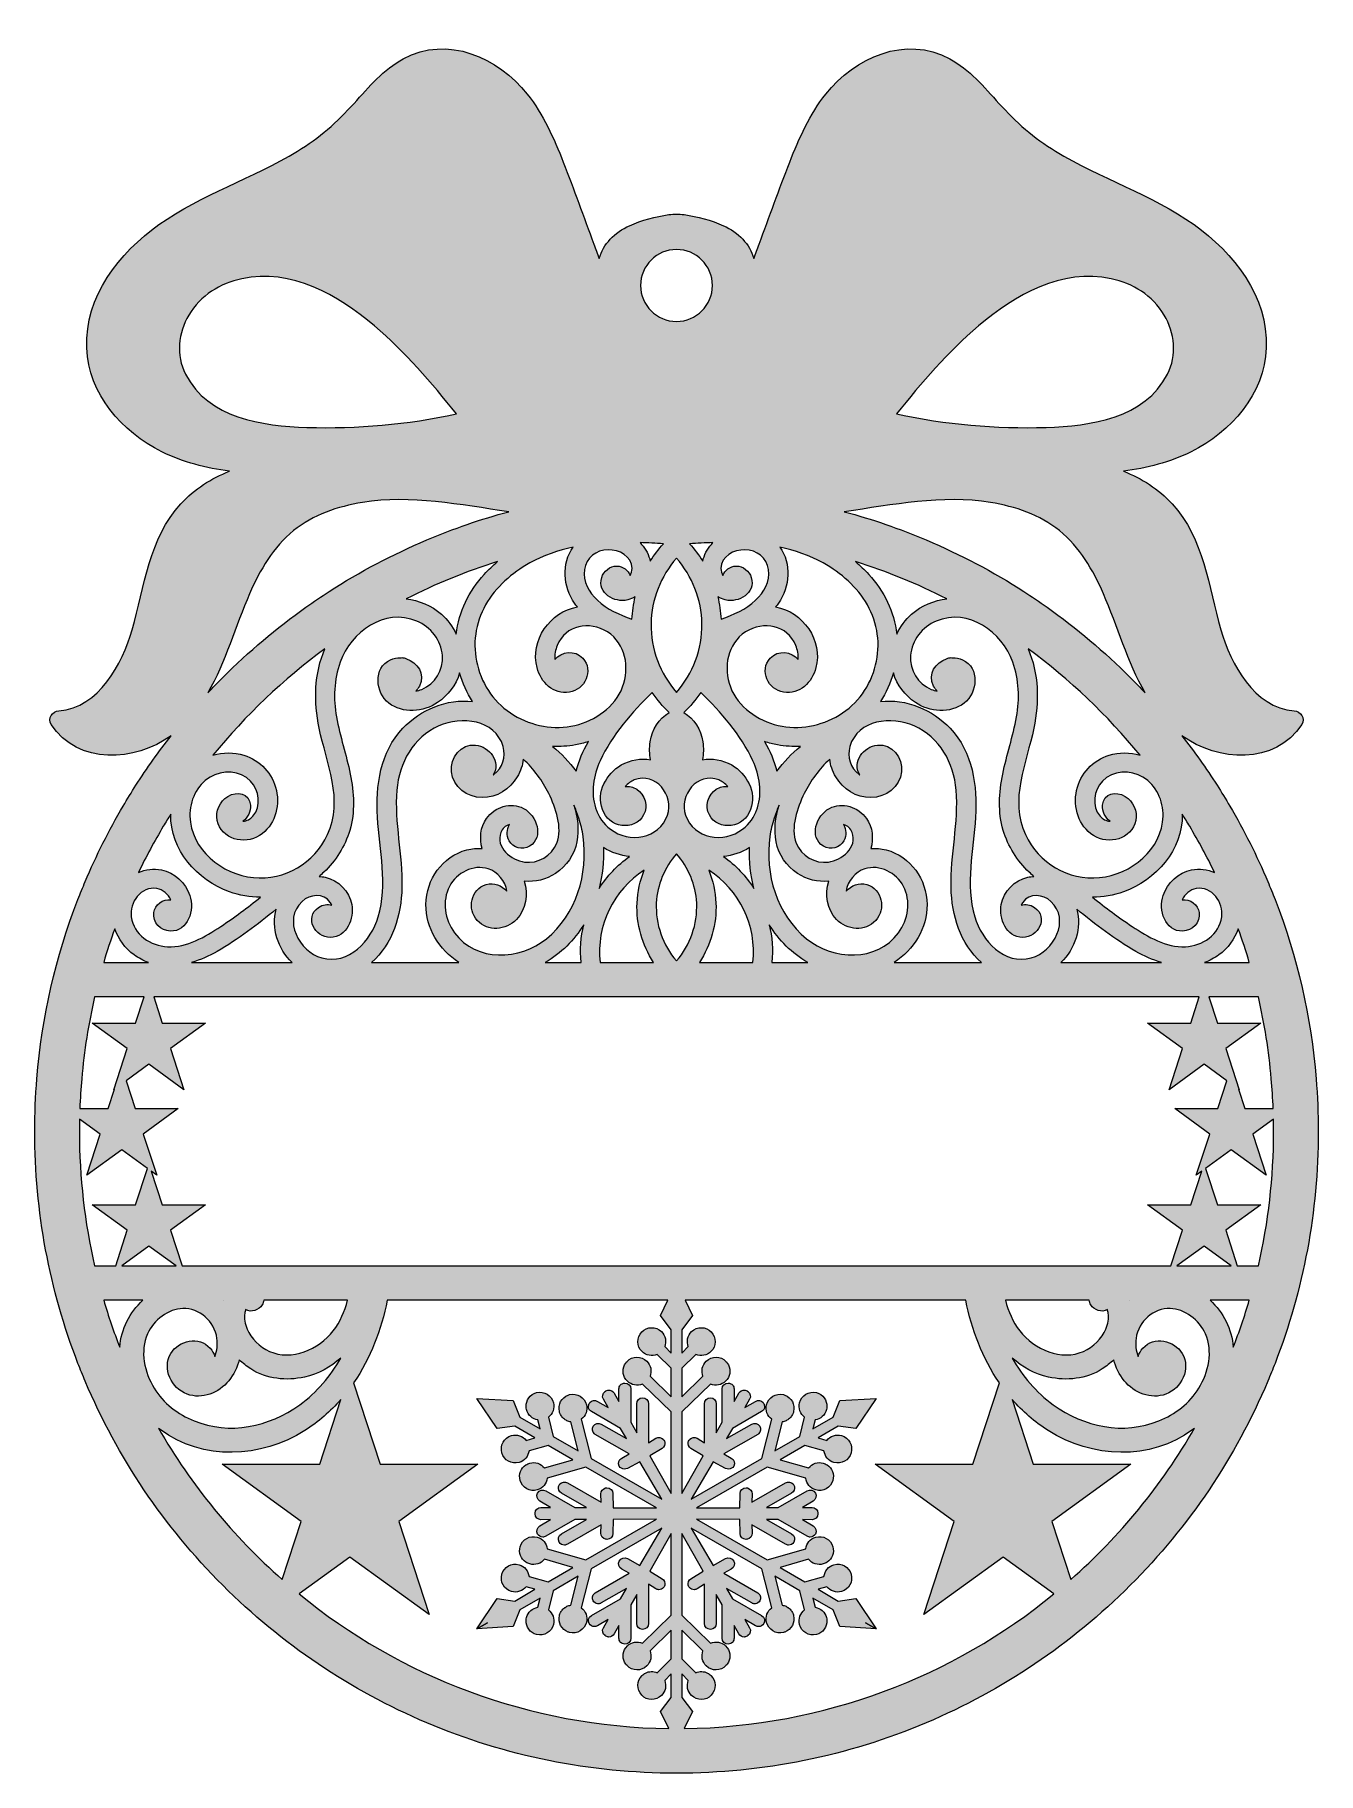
# Model space of a CAD drawing. Extents: x 246 to 394, y -640 to -438.
import ezdxf

# ---------------------------------------------------------------- set-up
doc = ezdxf.new("R2010")
doc.units = 0
doc.header["$MEASUREMENT"] = 0
doc.layers.add('Layer 1', color=7, linetype='Continuous', lineweight=0)

msp = doc.modelspace()

# ---------------------------------------------------------------- hatches: boundary and pattern name
at = {"layer": 'Layer 1', "true_color": 0x000000, "transparency": 33554687}
h = msp.add_hatch(color=18, dxfattribs=at)
h.dxf.hatch_style = 2
edge = h.paths.add_edge_path()
edge.add_spline(control_points=[(387.5, -581.15), (387.5, -581.15), (385.05, -581.15), (385.05, -581.15), (385.05, -581.15), (383.72, -577.03), (383.72, -577.03), (383.72, -577.03), (387.78, -574.08), (387.78, -574.08), (387.78, -574.08), (382.76, -574.08), (382.76, -574.08), (382.76, -574.08), (381.38, -569.85), (381.38, -569.85), (381.38, -569.85), (384.36, -567.68), (384.36, -567.68), (384.36, -567.68), (388.42, -570.63), (388.42, -570.63), (388.42, -570.63), (386.87, -565.86), (386.87, -565.86), (386.87, -565.86), (389.25, -564.12), (389.25, -564.12), (389.26, -564.6), (389.27, -565.08), (389.27, -565.56), (389.27, -570.92), (388.66, -576.14), (387.5, -581.15)], knot_values=[0, 0, 0, 0, 1, 1, 1, 2, 2, 2, 3, 3, 3, 4, 4, 4, 5, 5, 5, 6, 6, 6, 7, 7, 7, 8, 8, 8, 9, 9, 9, 10, 10, 10, 11, 11, 11, 11], degree=3, periodic=0)
edge = h.paths.add_edge_path()
edge.add_spline(control_points=[(384.59, -590.58), (384.41, -588.49), (383.46, -586.54), (381.89, -585.15), (381.89, -585.15), (386.45, -585.15), (386.45, -585.15), (385.9, -586.99), (385.28, -588.8), (384.59, -590.58)], knot_values=[0, 0, 0, 0, 1, 1, 1, 2, 2, 2, 3, 3, 3, 3], degree=3, periodic=0)
edge = h.paths.add_edge_path()
edge.add_spline(control_points=[(365.73, -617.54), (365.73, -617.54), (363.54, -610.81), (363.54, -610.81), (363.54, -610.81), (372.71, -604.15), (372.71, -604.15), (372.71, -604.15), (361.38, -604.15), (361.38, -604.15), (361.38, -604.15), (358.94, -596.65), (358.94, -596.65), (360.14, -598.03), (361.53, -599.26), (363.12, -600.26), (368.18, -603.46), (374.97, -603.81), (379.89, -600.13), (379.96, -600.08), (380.03, -600.03), (380.09, -599.98), (376.29, -606.6), (371.42, -612.53), (365.73, -617.54)], knot_values=[0, 0, 0, 0, 1, 1, 1, 2, 2, 2, 3, 3, 3, 4, 4, 4, 5, 5, 5, 6, 6, 6, 7, 7, 7, 8, 8, 8, 8], degree=3, periodic=0)
edge = h.paths.add_edge_path()
edge.add_spline(control_points=[(320.89, -634.82), (320.89, -634.82), (321.86, -632.85), (321.86, -632.85), (321.86, -632.85), (320.6, -631.21), (320.6, -631.21), (320.6, -631.21), (320.6, -628.49), (320.6, -628.49), (320.6, -628.49), (321.37, -629.24), (321.37, -629.24), (321.14, -629.83), (321.27, -630.52), (321.75, -630.99), (322.39, -631.61), (323.41, -631.59), (324.03, -630.95), (324.65, -630.31), (324.64, -629.29), (324, -628.67), (323.88, -628.55), (323.74, -628.46), (323.6, -628.38), (323.18, -628.17), (322.68, -628.15), (322.24, -628.34), (322.24, -628.34), (320.6, -626.74), (320.6, -626.74), (320.6, -626.74), (320.6, -623.41), (320.6, -623.41), (320.6, -623.41), (323.07, -625.81), (323.07, -625.81), (322.84, -626.4), (322.97, -627.09), (323.45, -627.56), (324.09, -628.18), (325.12, -628.16), (325.74, -627.52), (325.85, -627.4), (325.95, -627.27), (326.02, -627.13), (326.33, -626.51), (326.22, -625.74), (325.7, -625.24), (325.22, -624.77), (324.53, -624.66), (323.95, -624.91), (323.95, -624.91), (320.6, -621.66), (320.6, -621.66), (320.6, -621.66), (320.6, -612.21), (320.6, -612.21), (320.6, -612.21), (323.08, -616.57), (323.08, -616.57), (323.08, -616.57), (321.68, -617.44), (321.68, -617.44), (321.41, -617.6), (321.3, -617.91), (321.37, -618.2), (321.39, -618.26), (321.42, -618.33), (321.45, -618.39), (321.47, -618.41), (321.49, -618.44), (321.51, -618.46), (321.64, -618.62), (321.84, -618.71), (322.04, -618.71), (322.16, -618.71), (322.29, -618.68), (322.4, -618.61), (322.4, -618.61), (323.24, -618.09), (323.24, -618.09), (323.24, -618.09), (323.24, -622.63), (323.24, -622.63), (323.24, -623.01), (323.55, -623.32), (323.93, -623.32), (324.31, -623.32), (324.62, -623.01), (324.62, -622.63), (324.62, -622.63), (324.62, -619.26), (324.62, -619.26), (324.62, -619.26), (325.3, -620.46), (325.3, -620.46), (325.3, -620.46), (325.3, -624.34), (325.3, -624.34), (325.3, -624.72), (325.61, -625.03), (325.99, -625.03), (326.11, -625.03), (326.23, -625), (326.32, -624.94), (326.38, -624.91), (326.44, -624.87), (326.48, -624.83), (326.5, -624.81), (326.51, -624.79), (326.53, -624.78), (326.62, -624.66), (326.68, -624.5), (326.68, -624.34), (326.68, -624.34), (326.68, -622.88), (326.68, -622.88), (326.68, -622.88), (327.24, -623.85), (327.24, -623.85), (327.37, -624.08), (327.6, -624.2), (327.84, -624.2), (327.95, -624.2), (328.07, -624.17), (328.18, -624.11), (328.19, -624.11), (328.2, -624.1), (328.21, -624.09), (328.21, -624.09), (328.21, -624.09), (328.21, -624.09), (328.21, -624.09), (328.22, -624.09), (328.23, -624.08), (328.25, -624.07), (328.27, -624.06), (328.29, -624.04), (328.57, -623.84), (328.66, -623.45), (328.48, -623.14), (328.48, -623.14), (327.91, -622.17), (327.91, -622.17), (327.91, -622.17), (329.18, -622.9), (329.18, -622.9), (329.29, -622.96), (329.4, -622.99), (329.52, -622.99), (329.76, -622.99), (329.99, -622.87), (330.12, -622.65), (330.31, -622.32), (330.2, -621.89), (329.87, -621.7), (329.87, -621.7), (326.51, -619.77), (326.51, -619.77), (326.51, -619.77), (325.81, -618.57), (325.81, -618.57), (325.81, -618.57), (328.73, -620.25), (328.73, -620.25), (328.84, -620.32), (328.96, -620.35), (329.07, -620.35), (329.1, -620.35), (329.13, -620.34), (329.16, -620.34), (329.37, -620.31), (329.56, -620.19), (329.67, -620), (329.84, -619.71), (329.77, -619.35), (329.53, -619.14), (329.5, -619.11), (329.46, -619.08), (329.42, -619.06), (329.42, -619.06), (325.49, -616.79), (325.49, -616.79), (325.49, -616.79), (326.36, -616.33), (326.36, -616.33), (326.69, -616.15), (326.82, -615.73), (326.64, -615.39), (326.46, -615.06), (326.04, -614.93), (325.7, -615.11), (325.7, -615.11), (324.25, -615.89), (324.25, -615.89), (324.25, -615.89), (321.72, -611.57), (321.72, -611.57), (321.72, -611.57), (329.9, -616.29), (329.9, -616.29), (329.9, -616.29), (331.04, -620.81), (331.04, -620.81), (330.54, -621.19), (330.28, -621.85), (330.45, -622.5), (330.66, -623.36), (331.54, -623.89), (332.41, -623.67), (332.46, -623.66), (332.51, -623.64), (332.57, -623.62), (333.34, -623.34), (333.78, -622.52), (333.58, -621.71), (333.55, -621.59), (333.51, -621.47), (333.45, -621.36), (333.41, -621.29), (333.37, -621.23), (333.33, -621.16), (333.28, -621.1), (333.23, -621.04), (333.18, -620.98), (333.12, -620.92), (333.06, -620.87), (333, -620.82), (332.97, -620.8), (332.94, -620.78), (332.91, -620.76), (332.78, -620.67), (332.64, -620.6), (332.49, -620.56), (332.41, -620.54), (332.34, -620.52), (332.26, -620.51), (332.26, -620.51), (331.41, -617.16), (331.41, -617.16), (331.41, -617.16), (334.3, -618.83), (334.3, -618.83), (334.3, -618.83), (334.86, -621.05), (334.86, -621.05), (334.36, -621.43), (334.11, -622.09), (334.27, -622.74), (334.49, -623.6), (335.37, -624.13), (336.23, -623.91), (336.99, -623.72), (337.48, -623.02), (337.45, -622.27), (337.45, -622.16), (337.43, -622.06), (337.4, -621.95), (337.24, -621.3), (336.7, -620.84), (336.08, -620.75), (336.08, -620.75), (335.82, -619.7), (335.82, -619.7), (335.82, -619.7), (338.17, -621.06), (338.17, -621.06), (338.17, -621.06), (338.96, -622.98), (338.96, -622.98), (338.96, -622.98), (343.15, -623.25), (343.15, -623.25), (343.15, -623.25), (341.92, -622.54), (341.92, -622.54), (341.92, -622.54), (343.15, -623.25), (343.15, -623.25), (343.15, -623.25), (340.82, -619.75), (340.82, -619.75), (340.82, -619.75), (338.77, -620.03), (338.77, -620.03), (338.77, -620.03), (336.42, -618.67), (336.42, -618.67), (336.42, -618.67), (337.45, -618.38), (337.45, -618.38), (337.84, -618.87), (338.51, -619.1), (339.15, -618.92), (340.01, -618.68), (340.51, -617.78), (340.26, -616.92), (340.02, -616.07), (339.13, -615.57), (338.27, -615.81), (337.62, -615.99), (337.18, -616.54), (337.11, -617.17), (337.11, -617.17), (334.9, -617.8), (334.9, -617.8), (334.9, -617.8), (332.01, -616.13), (332.01, -616.13), (332.01, -616.13), (335.33, -615.19), (335.33, -615.19), (335.72, -615.68), (336.39, -615.91), (337.03, -615.73), (337.19, -615.68), (337.34, -615.61), (337.47, -615.53), (338.05, -615.15), (338.34, -614.43), (338.14, -613.73), (337.9, -612.87), (337.01, -612.38), (336.15, -612.62), (335.5, -612.8), (335.06, -613.35), (334.99, -613.98), (334.99, -613.98), (330.5, -615.25), (330.5, -615.25), (330.5, -615.25), (322.32, -610.53), (322.32, -610.53), (322.32, -610.53), (327.33, -610.56), (327.33, -610.56), (327.33, -610.56), (327.38, -612.21), (327.38, -612.21), (327.39, -612.58), (327.7, -612.88), (328.07, -612.88), (328.07, -612.88), (328.07, -612.88), (328.07, -612.88), (328.07, -612.88), (328.09, -612.88), (328.09, -612.88), (328.14, -612.87), (328.19, -612.87), (328.23, -612.86), (328.54, -612.78), (328.77, -612.5), (328.76, -612.16), (328.76, -612.16), (328.73, -611.18), (328.73, -611.18), (328.73, -611.18), (332.66, -613.45), (332.66, -613.45), (332.77, -613.51), (332.88, -613.54), (333, -613.54), (333.24, -613.54), (333.47, -613.42), (333.6, -613.2), (333.79, -612.87), (333.68, -612.45), (333.35, -612.25), (333.35, -612.25), (330.43, -610.57), (330.43, -610.57), (330.43, -610.57), (331.81, -610.58), (331.81, -610.58), (331.81, -610.58), (335.17, -612.52), (335.17, -612.52), (335.28, -612.58), (335.4, -612.61), (335.52, -612.61), (335.75, -612.61), (335.99, -612.48), (336.11, -612.26), (336.3, -611.93), (336.19, -611.51), (335.86, -611.32), (335.86, -611.32), (334.6, -610.59), (334.6, -610.59), (334.6, -610.59), (335.72, -610.6), (335.72, -610.6), (335.72, -610.6), (335.72, -610.6), (335.72, -610.6), (336.1, -610.6), (336.41, -610.29), (336.41, -609.91), (336.41, -609.9), (336.41, -609.89), (336.41, -609.88), (336.41, -609.87), (336.41, -609.86), (336.41, -609.85), (336.41, -609.47), (336.1, -609.17), (335.72, -609.17), (335.72, -609.17), (335.72, -609.17), (335.72, -609.17), (335.72, -609.17), (334.6, -609.17), (334.6, -609.17), (334.6, -609.17), (335.86, -608.44), (335.86, -608.44), (336.19, -608.25), (336.3, -607.83), (336.11, -607.5), (335.92, -607.17), (335.5, -607.06), (335.17, -607.25), (335.17, -607.25), (331.81, -609.19), (331.81, -609.19), (331.81, -609.19), (330.43, -609.19), (330.43, -609.19), (330.43, -609.19), (333.35, -607.51), (333.35, -607.51), (333.61, -607.35), (333.74, -607.05), (333.67, -606.76), (333.66, -606.69), (333.63, -606.63), (333.6, -606.57), (333.57, -606.53), (333.55, -606.49), (333.52, -606.45), (333.3, -606.21), (332.95, -606.15), (332.66, -606.31), (332.66, -606.31), (328.73, -608.58), (328.73, -608.58), (328.73, -608.58), (328.76, -607.6), (328.76, -607.6), (328.77, -607.27), (328.54, -606.98), (328.23, -606.91), (328.19, -606.9), (328.14, -606.89), (328.09, -606.89), (327.71, -606.88), (327.39, -607.18), (327.38, -607.56), (327.38, -607.56), (327.33, -609.21), (327.33, -609.21), (327.33, -609.21), (322.32, -609.23), (322.32, -609.23), (322.32, -609.23), (330.5, -604.51), (330.5, -604.51), (330.5, -604.51), (334.99, -605.79), (334.99, -605.79), (335.06, -606.41), (335.5, -606.96), (336.15, -607.14), (337.01, -607.39), (337.9, -606.89), (338.14, -606.03), (338.34, -605.33), (338.05, -604.61), (337.47, -604.24), (337.34, -604.15), (337.19, -604.08), (337.03, -604.03), (336.39, -603.85), (335.72, -604.09), (335.33, -604.58), (335.33, -604.58), (332.01, -603.64), (332.01, -603.64), (332.01, -603.64), (334.9, -601.97), (334.9, -601.97), (334.9, -601.97), (337.11, -602.59), (337.11, -602.59), (337.18, -603.22), (337.62, -603.77), (338.27, -603.95), (339.13, -604.2), (340.02, -603.7), (340.26, -602.84), (340.51, -601.98), (340.01, -601.09), (339.15, -600.84), (338.51, -600.66), (337.84, -600.9), (337.45, -601.39), (337.45, -601.39), (336.42, -601.09), (336.42, -601.09), (336.42, -601.09), (338.77, -599.74), (338.77, -599.74), (338.77, -599.74), (340.82, -600.01), (340.82, -600.01), (340.82, -600.01), (343.15, -596.52), (343.15, -596.52), (343.15, -596.52), (338.96, -596.78), (338.96, -596.78), (338.96, -596.78), (338.17, -598.7), (338.17, -598.7), (338.17, -598.7), (335.82, -600.06), (335.82, -600.06), (335.82, -600.06), (336.08, -599.02), (336.08, -599.02), (336.7, -598.92), (337.24, -598.47), (337.4, -597.82), (337.43, -597.71), (337.45, -597.6), (337.45, -597.49), (337.48, -596.74), (336.99, -596.05), (336.23, -595.85), (335.37, -595.64), (334.49, -596.16), (334.27, -597.03), (334.11, -597.68), (334.36, -598.33), (334.86, -598.71), (334.86, -598.71), (334.3, -600.93), (334.3, -600.93), (334.3, -600.93), (331.41, -602.6), (331.41, -602.6), (331.41, -602.6), (332.26, -599.26), (332.26, -599.26), (332.34, -599.25), (332.41, -599.23), (332.49, -599.21), (332.64, -599.16), (332.78, -599.09), (332.91, -599.01), (332.94, -598.99), (332.97, -598.96), (333, -598.94), (333.06, -598.89), (333.12, -598.84), (333.18, -598.78), (333.23, -598.73), (333.28, -598.67), (333.33, -598.6), (333.37, -598.54), (333.41, -598.47), (333.45, -598.4), (333.51, -598.29), (333.55, -598.18), (333.58, -598.06), (333.78, -597.24), (333.34, -596.42), (332.57, -596.14), (332.51, -596.12), (332.46, -596.11), (332.41, -596.09), (331.54, -595.88), (330.66, -596.4), (330.45, -597.27), (330.28, -597.92), (330.54, -598.57), (331.04, -598.95), (331.04, -598.95), (329.9, -603.48), (329.9, -603.48), (329.9, -603.48), (321.72, -608.2), (321.72, -608.2), (321.72, -608.2), (324.25, -603.87), (324.25, -603.87), (324.25, -603.87), (325.7, -604.65), (325.7, -604.65), (325.81, -604.71), (325.92, -604.73), (326.03, -604.73), (326.28, -604.73), (326.51, -604.6), (326.64, -604.37), (326.82, -604.04), (326.69, -603.62), (326.36, -603.44), (326.36, -603.44), (325.49, -602.97), (325.49, -602.97), (325.49, -602.97), (329.42, -600.71), (329.42, -600.71), (329.46, -600.68), (329.5, -600.65), (329.53, -600.62), (329.77, -600.41), (329.84, -600.05), (329.67, -599.76), (329.48, -599.43), (329.06, -599.32), (328.73, -599.51), (328.73, -599.51), (325.81, -601.19), (325.81, -601.19), (325.81, -601.19), (326.51, -600), (326.51, -600), (326.51, -600), (329.87, -598.06), (329.87, -598.06), (330.2, -597.87), (330.31, -597.45), (330.12, -597.12), (330.1, -597.08), (330.07, -597.04), (330.04, -597), (329.83, -596.76), (329.47, -596.7), (329.18, -596.87), (329.18, -596.87), (327.91, -597.59), (327.91, -597.59), (327.91, -597.59), (328.48, -596.63), (328.48, -596.63), (328.66, -596.32), (328.57, -595.93), (328.29, -595.72), (328.27, -595.71), (328.25, -595.69), (328.23, -595.68), (328.22, -595.68), (328.21, -595.67), (328.21, -595.67), (328.2, -595.66), (328.19, -595.66), (328.18, -595.65), (327.89, -595.49), (327.53, -595.56), (327.32, -595.8), (327.29, -595.83), (327.26, -595.87), (327.24, -595.91), (327.24, -595.91), (326.68, -596.88), (326.68, -596.88), (326.68, -596.88), (326.68, -595.43), (326.68, -595.43), (326.68, -595.26), (326.62, -595.11), (326.53, -594.99), (326.51, -594.97), (326.5, -594.95), (326.48, -594.94), (326.44, -594.89), (326.38, -594.85), (326.32, -594.82), (326.23, -594.77), (326.11, -594.74), (325.99, -594.74), (325.61, -594.74), (325.3, -595.05), (325.3, -595.43), (325.3, -595.43), (325.3, -599.3), (325.3, -599.3), (325.3, -599.3), (324.62, -600.5), (324.62, -600.5), (324.62, -600.5), (324.62, -597.14), (324.62, -597.14), (324.62, -596.76), (324.31, -596.45), (323.93, -596.45), (323.55, -596.45), (323.24, -596.76), (323.24, -597.14), (323.24, -597.14), (323.24, -601.67), (323.24, -601.67), (323.24, -601.67), (323.24, -601.67), (323.24, -601.67), (323.24, -601.67), (322.4, -601.15), (322.4, -601.15), (322.12, -600.98), (321.76, -601.03), (321.54, -601.27), (321.51, -601.3), (321.48, -601.34), (321.45, -601.38), (321.42, -601.44), (321.39, -601.5), (321.37, -601.57), (321.3, -601.85), (321.41, -602.16), (321.68, -602.33), (321.68, -602.33), (323.08, -603.2), (323.08, -603.2), (323.08, -603.2), (320.6, -607.55), (320.6, -607.55), (320.6, -607.55), (320.6, -598.1), (320.6, -598.1), (320.6, -598.1), (323.95, -594.86), (323.95, -594.86), (324.53, -595.1), (325.22, -594.99), (325.7, -594.53), (326.22, -594.02), (326.33, -593.25), (326.02, -592.64), (325.95, -592.5), (325.85, -592.36), (325.74, -592.24), (325.12, -591.6), (324.09, -591.59), (323.45, -592.21), (322.97, -592.67), (322.84, -593.37), (323.07, -593.96), (323.07, -593.96), (320.6, -596.36), (320.6, -596.36), (320.6, -596.36), (320.6, -593.02), (320.6, -593.02), (320.6, -593.02), (322.24, -591.42), (322.24, -591.42), (322.82, -591.67), (323.52, -591.56), (324, -591.1), (324.64, -590.47), (324.65, -589.45), (324.03, -588.81), (323.41, -588.17), (322.39, -588.16), (321.75, -588.78), (321.27, -589.24), (321.14, -589.94), (321.37, -590.52), (321.37, -590.52), (320.6, -591.27), (320.6, -591.27), (320.6, -591.27), (320.6, -588.56), (320.6, -588.56), (320.6, -588.56), (321.86, -586.91), (321.86, -586.91), (321.86, -586.91), (320.99, -585.15), (320.99, -585.15), (320.99, -585.15), (353.56, -585.15), (353.56, -585.15), (354.23, -588.55), (355.51, -591.86), (357.45, -594.71), (357.45, -594.71), (354.38, -604.15), (354.38, -604.15), (354.38, -604.15), (343.05, -604.15), (343.05, -604.15), (343.05, -604.15), (352.21, -610.81), (352.21, -610.81), (352.21, -610.81), (348.71, -621.59), (348.71, -621.59), (348.71, -621.59), (357.88, -614.93), (357.88, -614.93), (357.88, -614.93), (363.77, -619.21), (363.77, -619.21), (352.04, -628.79), (337.13, -634.61), (320.89, -634.82)], knot_values=[0, 0, 0, 0, 1, 1, 1, 2, 2, 2, 3, 3, 3, 4, 4, 4, 5, 5, 5, 6, 6, 6, 7, 7, 7, 8, 8, 8, 9, 9, 9, 10, 10, 10, 11, 11, 11, 12, 12, 12, 13, 13, 13, 14, 14, 14, 15, 15, 15, 16, 16, 16, 17, 17, 17, 18, 18, 18, 19, 19, 19, 20, 20, 20, 21, 21, 21, 22, 22, 22, 23, 23, 23, 24, 24, 24, 25, 25, 25, 26, 26, 26, 27, 27, 27, 28, 28, 28, 29, 29, 29, 30, 30, 30, 31, 31, 31, 32, 32, 32, 33, 33, 33, 34, 34, 34, 35, 35, 35, 36, 36, 36, 37, 37, 37, 38, 38, 38, 39, 39, 39, 40, 40, 40, 41, 41, 41, 42, 42, 42, 43, 43, 43, 44, 44, 44, 45, 45, 45, 46, 46, 46, 47, 47, 47, 48, 48, 48, 49, 49, 49, 50, 50, 50, 51, 51, 51, 52, 52, 52, 53, 53, 53, 54, 54, 54, 55, 55, 55, 56, 56, 56, 57, 57, 57, 58, 58, 58, 59, 59, 59, 60, 60, 60, 61, 61, 61, 62, 62, 62, 63, 63, 63, 64, 64, 64, 65, 65, 65, 66, 66, 66, 67, 67, 67, 68, 68, 68, 69, 69, 69, 70, 70, 70, 71, 71, 71, 72, 72, 72, 73, 73, 73, 74, 74, 74, 75, 75, 75, 76, 76, 76, 77, 77, 77, 78, 78, 78, 79, 79, 79, 80, 80, 80, 81, 81, 81, 82, 82, 82, 83, 83, 83, 84, 84, 84, 85, 85, 85, 86, 86, 86, 87, 87, 87, 88, 88, 88, 89, 89, 89, 90, 90, 90, 91, 91, 91, 92, 92, 92, 93, 93, 93, 94, 94, 94, 95, 95, 95, 96, 96, 96, 97, 97, 97, 98, 98, 98, 99, 99, 99, 100, 100, 100, 101, 101, 101, 102, 102, 102, 103, 103, 103, 104, 104, 104, 105, 105, 105, 106, 106, 106, 107, 107, 107, 108, 108, 108, 109, 109, 109, 110, 110, 110, 111, 111, 111, 112, 112, 112, 113, 113, 113, 114, 114, 114, 115, 115, 115, 116, 116, 116, 117, 117, 117, 118, 118, 118, 119, 119, 119, 120, 120, 120, 121, 121, 121, 122, 122, 122, 123, 123, 123, 124, 124, 124, 125, 125, 125, 126, 126, 126, 127, 127, 127, 128, 128, 128, 129, 129, 129, 130, 130, 130, 131, 131, 131, 132, 132, 132, 133, 133, 133, 134, 134, 134, 135, 135, 135, 136, 136, 136, 137, 137, 137, 138, 138, 138, 139, 139, 139, 140, 140, 140, 141, 141, 141, 142, 142, 142, 143, 143, 143, 144, 144, 144, 145, 145, 145, 146, 146, 146, 147, 147, 147, 148, 148, 148, 149, 149, 149, 150, 150, 150, 151, 151, 151, 152, 152, 152, 153, 153, 153, 154, 154, 154, 155, 155, 155, 156, 156, 156, 157, 157, 157, 158, 158, 158, 159, 159, 159, 160, 160, 160, 161, 161, 161, 162, 162, 162, 163, 163, 163, 164, 164, 164, 165, 165, 165, 166, 166, 166, 167, 167, 167, 168, 168, 168, 169, 169, 169, 170, 170, 170, 171, 171, 171, 172, 172, 172, 173, 173, 173, 174, 174, 174, 175, 175, 175, 176, 176, 176, 177, 177, 177, 178, 178, 178, 179, 179, 179, 180, 180, 180, 181, 181, 181, 182, 182, 182, 183, 183, 183, 184, 184, 184, 185, 185, 185, 186, 186, 186, 187, 187, 187, 188, 188, 188, 189, 189, 189, 190, 190, 190, 191, 191, 191, 192, 192, 192, 193, 193, 193, 194, 194, 194, 195, 195, 195, 196, 196, 196, 197, 197, 197, 198, 198, 198, 199, 199, 199, 200, 200, 200, 201, 201, 201, 202, 202, 202, 203, 203, 203, 204, 204, 204, 205, 205, 205, 206, 206, 206, 207, 207, 207, 208, 208, 208, 209, 209, 209, 210, 210, 210, 211, 211, 211, 212, 212, 212, 213, 213, 213, 214, 214, 214, 215, 215, 215, 216, 216, 216, 217, 217, 217, 218, 218, 218, 219, 219, 219, 220, 220, 220, 221, 221, 221, 222, 222, 222, 223, 223, 223, 224, 224, 224, 225, 225, 225, 226, 226, 226, 227, 227, 227, 228, 228, 228, 229, 229, 229, 230, 230, 230, 231, 231, 231, 232, 232, 232, 233, 233, 233, 234, 234, 234, 235, 235, 235, 236, 236, 236, 237, 237, 237, 238, 238, 238, 239, 239, 239, 240, 240, 240, 241, 241, 241, 242, 242, 242, 243, 243, 243, 244, 244, 244, 245, 245, 245, 246, 246, 246, 247, 247, 247, 248, 248, 248, 249, 249, 249, 250, 250, 250, 251, 251, 251, 252, 252, 252, 253, 253, 253, 254, 254, 254, 255, 255, 255, 256, 256, 256, 257, 257, 257, 258, 258, 258, 259, 259, 259, 260, 260, 260, 261, 261, 261, 262, 262, 262, 263, 263, 263, 264, 264, 264, 265, 265, 265, 266, 266, 266, 267, 267, 267, 268, 268, 268, 269, 269, 269, 270, 270, 270, 270], degree=3, periodic=0)
edge = h.paths.add_edge_path()
edge.add_spline(control_points=[(276.23, -619.21), (276.23, -619.21), (282.12, -614.93), (282.12, -614.93), (282.12, -614.93), (291.29, -621.59), (291.29, -621.59), (291.29, -621.59), (287.79, -610.81), (287.79, -610.81), (287.79, -610.81), (296.95, -604.15), (296.95, -604.15), (296.95, -604.15), (285.62, -604.15), (285.62, -604.15), (285.62, -604.15), (282.55, -594.71), (282.55, -594.71), (284.49, -591.86), (285.77, -588.55), (286.44, -585.15), (286.44, -585.15), (319.01, -585.15), (319.01, -585.15), (319.01, -585.15), (318.14, -586.91), (318.14, -586.91), (318.14, -586.91), (319.4, -588.56), (319.4, -588.56), (319.4, -588.56), (319.4, -591.27), (319.4, -591.27), (319.4, -591.27), (318.63, -590.52), (318.63, -590.52), (318.86, -589.94), (318.73, -589.24), (318.25, -588.78), (317.61, -588.16), (316.59, -588.17), (315.97, -588.81), (315.35, -589.45), (315.36, -590.47), (316, -591.1), (316.48, -591.56), (317.18, -591.67), (317.76, -591.42), (317.76, -591.42), (319.4, -593.02), (319.4, -593.02), (319.4, -593.02), (319.4, -596.36), (319.4, -596.36), (319.4, -596.36), (316.93, -593.96), (316.93, -593.96), (317.16, -593.37), (317.03, -592.67), (316.55, -592.21), (315.91, -591.59), (314.88, -591.6), (314.26, -592.24), (314.15, -592.36), (314.05, -592.5), (313.98, -592.64), (313.67, -593.25), (313.78, -594.02), (314.3, -594.53), (314.78, -594.99), (315.47, -595.1), (316.05, -594.86), (316.05, -594.86), (319.4, -598.1), (319.4, -598.1), (319.4, -598.1), (319.4, -607.55), (319.4, -607.55), (319.4, -607.55), (316.92, -603.2), (316.92, -603.2), (316.92, -603.2), (318.32, -602.33), (318.32, -602.33), (318.59, -602.16), (318.7, -601.85), (318.63, -601.57), (318.61, -601.5), (318.58, -601.44), (318.55, -601.38), (318.52, -601.34), (318.49, -601.3), (318.46, -601.27), (318.24, -601.03), (317.88, -600.98), (317.6, -601.15), (317.6, -601.15), (316.76, -601.67), (316.76, -601.67), (316.76, -601.67), (316.76, -601.67), (316.76, -601.67), (316.76, -601.67), (316.76, -597.14), (316.76, -597.14), (316.76, -596.76), (316.45, -596.45), (316.07, -596.45), (315.69, -596.45), (315.38, -596.76), (315.38, -597.14), (315.38, -597.14), (315.38, -600.5), (315.38, -600.5), (315.38, -600.5), (314.7, -599.3), (314.7, -599.3), (314.7, -599.3), (314.7, -595.43), (314.7, -595.43), (314.7, -595.05), (314.39, -594.74), (314.01, -594.74), (313.89, -594.74), (313.77, -594.77), (313.68, -594.82), (313.62, -594.85), (313.56, -594.89), (313.52, -594.94), (313.5, -594.95), (313.49, -594.97), (313.47, -594.99), (313.38, -595.11), (313.32, -595.26), (313.32, -595.43), (313.32, -595.43), (313.32, -596.88), (313.32, -596.88), (313.32, -596.88), (312.76, -595.91), (312.76, -595.91), (312.74, -595.87), (312.71, -595.83), (312.68, -595.8), (312.47, -595.56), (312.11, -595.49), (311.82, -595.65), (311.81, -595.66), (311.8, -595.66), (311.79, -595.67), (311.79, -595.67), (311.78, -595.68), (311.77, -595.68), (311.75, -595.69), (311.73, -595.71), (311.71, -595.72), (311.43, -595.93), (311.34, -596.32), (311.52, -596.63), (311.52, -596.63), (312.09, -597.59), (312.09, -597.59), (312.09, -597.59), (310.82, -596.87), (310.82, -596.87), (310.53, -596.7), (310.17, -596.76), (309.96, -597), (309.93, -597.04), (309.9, -597.08), (309.88, -597.12), (309.69, -597.45), (309.8, -597.87), (310.13, -598.06), (310.13, -598.06), (313.49, -600), (313.49, -600), (313.49, -600), (314.19, -601.19), (314.19, -601.19), (314.19, -601.19), (311.27, -599.51), (311.27, -599.51), (310.94, -599.32), (310.52, -599.43), (310.33, -599.76), (310.16, -600.05), (310.23, -600.41), (310.47, -600.62), (310.5, -600.65), (310.54, -600.68), (310.58, -600.71), (310.58, -600.71), (314.51, -602.97), (314.51, -602.97), (314.51, -602.97), (313.64, -603.44), (313.64, -603.44), (313.31, -603.62), (313.18, -604.04), (313.36, -604.37), (313.49, -604.6), (313.72, -604.73), (313.97, -604.73), (314.08, -604.73), (314.19, -604.71), (314.3, -604.65), (314.3, -604.65), (315.75, -603.87), (315.75, -603.87), (315.75, -603.87), (318.28, -608.2), (318.28, -608.2), (318.28, -608.2), (310.1, -603.48), (310.1, -603.48), (310.1, -603.48), (308.96, -598.95), (308.96, -598.95), (309.46, -598.57), (309.72, -597.92), (309.55, -597.27), (309.34, -596.4), (308.46, -595.88), (307.59, -596.09), (307.54, -596.11), (307.49, -596.12), (307.43, -596.14), (306.66, -596.42), (306.22, -597.24), (306.42, -598.06), (306.45, -598.18), (306.49, -598.29), (306.55, -598.4), (306.59, -598.47), (306.63, -598.54), (306.67, -598.6), (306.72, -598.67), (306.77, -598.73), (306.82, -598.78), (306.88, -598.84), (306.94, -598.89), (307, -598.94), (307.03, -598.96), (307.06, -598.99), (307.09, -599.01), (307.22, -599.09), (307.36, -599.16), (307.51, -599.21), (307.59, -599.23), (307.66, -599.25), (307.74, -599.26), (307.74, -599.26), (308.59, -602.6), (308.59, -602.6), (308.59, -602.6), (305.7, -600.93), (305.7, -600.93), (305.7, -600.93), (305.14, -598.71), (305.14, -598.71), (305.64, -598.33), (305.89, -597.68), (305.73, -597.03), (305.51, -596.16), (304.63, -595.64), (303.77, -595.85), (303.01, -596.05), (302.52, -596.74), (302.55, -597.49), (302.55, -597.6), (302.57, -597.71), (302.6, -597.82), (302.76, -598.47), (303.3, -598.92), (303.92, -599.02), (303.92, -599.02), (304.18, -600.06), (304.18, -600.06), (304.18, -600.06), (301.83, -598.7), (301.83, -598.7), (301.83, -598.7), (301.04, -596.78), (301.04, -596.78), (301.04, -596.78), (296.85, -596.52), (296.85, -596.52), (296.85, -596.52), (299.18, -600.01), (299.18, -600.01), (299.18, -600.01), (301.23, -599.74), (301.23, -599.74), (301.23, -599.74), (303.58, -601.09), (303.58, -601.09), (303.58, -601.09), (302.55, -601.39), (302.55, -601.39), (302.16, -600.9), (301.49, -600.66), (300.85, -600.84), (299.99, -601.09), (299.49, -601.98), (299.74, -602.84), (299.98, -603.7), (300.87, -604.2), (301.73, -603.95), (302.38, -603.77), (302.82, -603.22), (302.89, -602.59), (302.89, -602.59), (305.1, -601.97), (305.1, -601.97), (305.1, -601.97), (307.99, -603.64), (307.99, -603.64), (307.99, -603.64), (304.67, -604.58), (304.67, -604.58), (304.28, -604.09), (303.61, -603.85), (302.97, -604.03), (302.81, -604.08), (302.66, -604.15), (302.53, -604.24), (301.95, -604.61), (301.66, -605.33), (301.86, -606.03), (302.1, -606.89), (302.99, -607.39), (303.85, -607.14), (304.5, -606.96), (304.94, -606.41), (305.01, -605.79), (305.01, -605.79), (309.5, -604.51), (309.5, -604.51), (309.5, -604.51), (317.68, -609.23), (317.68, -609.23), (317.68, -609.23), (312.67, -609.21), (312.67, -609.21), (312.67, -609.21), (312.62, -607.56), (312.62, -607.56), (312.61, -607.18), (312.29, -606.88), (311.91, -606.89), (311.86, -606.89), (311.81, -606.9), (311.77, -606.91), (311.46, -606.98), (311.23, -607.27), (311.24, -607.6), (311.24, -607.6), (311.27, -608.58), (311.27, -608.58), (311.27, -608.58), (307.34, -606.31), (307.34, -606.31), (307.05, -606.15), (306.7, -606.21), (306.48, -606.45), (306.45, -606.49), (306.43, -606.53), (306.4, -606.57), (306.37, -606.63), (306.34, -606.69), (306.33, -606.76), (306.26, -607.05), (306.39, -607.35), (306.65, -607.51), (306.65, -607.51), (309.57, -609.19), (309.57, -609.19), (309.57, -609.19), (308.19, -609.19), (308.19, -609.19), (308.19, -609.19), (304.83, -607.25), (304.83, -607.25), (304.5, -607.06), (304.08, -607.17), (303.89, -607.5), (303.7, -607.83), (303.81, -608.25), (304.14, -608.44), (304.14, -608.44), (305.4, -609.17), (305.4, -609.17), (305.4, -609.17), (304.28, -609.17), (304.28, -609.17), (304.28, -609.17), (304.28, -609.17), (304.28, -609.17), (303.9, -609.17), (303.59, -609.47), (303.59, -609.85), (303.59, -609.86), (303.59, -609.87), (303.59, -609.88), (303.59, -609.89), (303.59, -609.9), (303.59, -609.91), (303.59, -610.29), (303.9, -610.6), (304.28, -610.6), (304.28, -610.6), (304.28, -610.6), (304.28, -610.6), (304.28, -610.6), (305.4, -610.59), (305.4, -610.59), (305.4, -610.59), (304.14, -611.32), (304.14, -611.32), (303.81, -611.51), (303.7, -611.93), (303.89, -612.26), (304.01, -612.48), (304.25, -612.61), (304.48, -612.61), (304.6, -612.61), (304.72, -612.58), (304.83, -612.52), (304.83, -612.52), (308.19, -610.58), (308.19, -610.58), (308.19, -610.58), (309.57, -610.57), (309.57, -610.57), (309.57, -610.57), (306.65, -612.25), (306.65, -612.25), (306.32, -612.45), (306.21, -612.87), (306.4, -613.2), (306.53, -613.42), (306.76, -613.54), (307, -613.54), (307.12, -613.54), (307.23, -613.51), (307.34, -613.45), (307.34, -613.45), (311.27, -611.18), (311.27, -611.18), (311.27, -611.18), (311.24, -612.16), (311.24, -612.16), (311.23, -612.5), (311.46, -612.78), (311.77, -612.86), (311.81, -612.87), (311.86, -612.87), (311.91, -612.88), (311.91, -612.88), (311.93, -612.88), (311.93, -612.88), (311.93, -612.88), (311.93, -612.88), (311.93, -612.88), (312.3, -612.88), (312.61, -612.58), (312.62, -612.21), (312.62, -612.21), (312.67, -610.56), (312.67, -610.56), (312.67, -610.56), (317.68, -610.53), (317.68, -610.53), (317.68, -610.53), (309.5, -615.25), (309.5, -615.25), (309.5, -615.25), (305.01, -613.98), (305.01, -613.98), (304.94, -613.35), (304.5, -612.8), (303.85, -612.62), (302.99, -612.38), (302.1, -612.87), (301.86, -613.73), (301.66, -614.43), (301.95, -615.15), (302.53, -615.53), (302.66, -615.61), (302.81, -615.68), (302.97, -615.73), (303.61, -615.91), (304.28, -615.68), (304.67, -615.19), (304.67, -615.19), (307.99, -616.13), (307.99, -616.13), (307.99, -616.13), (305.1, -617.8), (305.1, -617.8), (305.1, -617.8), (302.89, -617.17), (302.89, -617.17), (302.82, -616.54), (302.38, -615.99), (301.73, -615.81), (300.87, -615.57), (299.98, -616.07), (299.74, -616.92), (299.49, -617.78), (299.99, -618.68), (300.85, -618.92), (301.49, -619.1), (302.16, -618.87), (302.55, -618.38), (302.55, -618.38), (303.58, -618.67), (303.58, -618.67), (303.58, -618.67), (301.23, -620.03), (301.23, -620.03), (301.23, -620.03), (299.18, -619.75), (299.18, -619.75), (299.18, -619.75), (296.85, -623.25), (296.85, -623.25), (296.85, -623.25), (298.08, -622.54), (298.08, -622.54), (298.08, -622.54), (296.85, -623.25), (296.85, -623.25), (296.85, -623.25), (301.04, -622.98), (301.04, -622.98), (301.04, -622.98), (301.83, -621.06), (301.83, -621.06), (301.83, -621.06), (304.18, -619.7), (304.18, -619.7), (304.18, -619.7), (303.92, -620.75), (303.92, -620.75), (303.3, -620.84), (302.76, -621.3), (302.6, -621.95), (302.57, -622.06), (302.55, -622.16), (302.55, -622.27), (302.52, -623.02), (303.01, -623.72), (303.77, -623.91), (304.63, -624.13), (305.51, -623.6), (305.73, -622.74), (305.89, -622.09), (305.64, -621.43), (305.14, -621.05), (305.14, -621.05), (305.7, -618.83), (305.7, -618.83), (305.7, -618.83), (308.59, -617.16), (308.59, -617.16), (308.59, -617.16), (307.74, -620.51), (307.74, -620.51), (307.66, -620.52), (307.59, -620.54), (307.51, -620.56), (307.36, -620.6), (307.22, -620.67), (307.09, -620.76), (307.06, -620.78), (307.03, -620.8), (307, -620.82), (306.94, -620.87), (306.88, -620.92), (306.82, -620.98), (306.77, -621.04), (306.72, -621.1), (306.67, -621.16), (306.63, -621.23), (306.59, -621.29), (306.55, -621.36), (306.49, -621.47), (306.45, -621.59), (306.42, -621.71), (306.22, -622.52), (306.66, -623.34), (307.43, -623.62), (307.49, -623.64), (307.54, -623.66), (307.59, -623.67), (308.46, -623.89), (309.34, -623.36), (309.55, -622.5), (309.72, -621.85), (309.46, -621.19), (308.96, -620.81), (308.96, -620.81), (310.1, -616.29), (310.1, -616.29), (310.1, -616.29), (318.28, -611.57), (318.28, -611.57), (318.28, -611.57), (315.75, -615.89), (315.75, -615.89), (315.75, -615.89), (314.3, -615.11), (314.3, -615.11), (313.96, -614.93), (313.54, -615.06), (313.36, -615.39), (313.18, -615.73), (313.31, -616.15), (313.64, -616.33), (313.64, -616.33), (314.51, -616.79), (314.51, -616.79), (314.51, -616.79), (310.58, -619.06), (310.58, -619.06), (310.54, -619.08), (310.5, -619.11), (310.47, -619.14), (310.23, -619.35), (310.16, -619.71), (310.33, -620), (310.44, -620.19), (310.63, -620.31), (310.84, -620.34), (310.87, -620.34), (310.9, -620.35), (310.93, -620.35), (311.04, -620.35), (311.16, -620.32), (311.27, -620.25), (311.27, -620.25), (314.19, -618.57), (314.19, -618.57), (314.19, -618.57), (313.49, -619.77), (313.49, -619.77), (313.49, -619.77), (310.13, -621.7), (310.13, -621.7), (309.8, -621.89), (309.69, -622.32), (309.88, -622.65), (310.01, -622.87), (310.24, -622.99), (310.48, -622.99), (310.6, -622.99), (310.71, -622.96), (310.82, -622.9), (310.82, -622.9), (312.09, -622.17), (312.09, -622.17), (312.09, -622.17), (311.52, -623.14), (311.52, -623.14), (311.34, -623.45), (311.43, -623.84), (311.71, -624.04), (311.73, -624.06), (311.75, -624.07), (311.77, -624.08), (311.78, -624.09), (311.79, -624.09), (311.79, -624.09), (311.79, -624.09), (311.79, -624.09), (311.79, -624.09), (311.8, -624.1), (311.81, -624.11), (311.82, -624.11), (311.93, -624.17), (312.05, -624.2), (312.16, -624.2), (312.4, -624.2), (312.63, -624.08), (312.76, -623.85), (312.76, -623.85), (313.32, -622.88), (313.32, -622.88), (313.32, -622.88), (313.32, -624.34), (313.32, -624.34), (313.32, -624.5), (313.38, -624.66), (313.47, -624.78), (313.49, -624.79), (313.5, -624.81), (313.52, -624.83), (313.56, -624.87), (313.62, -624.91), (313.68, -624.94), (313.77, -625), (313.89, -625.03), (314.01, -625.03), (314.39, -625.03), (314.7, -624.72), (314.7, -624.34), (314.7, -624.34), (314.7, -620.46), (314.7, -620.46), (314.7, -620.46), (315.38, -619.26), (315.38, -619.26), (315.38, -619.26), (315.38, -622.63), (315.38, -622.63), (315.38, -623.01), (315.69, -623.32), (316.07, -623.32), (316.45, -623.32), (316.76, -623.01), (316.76, -622.63), (316.76, -622.63), (316.76, -618.09), (316.76, -618.09), (316.76, -618.09), (317.6, -618.61), (317.6, -618.61), (317.71, -618.68), (317.84, -618.71), (317.96, -618.71), (318.16, -618.71), (318.36, -618.62), (318.49, -618.46), (318.51, -618.44), (318.53, -618.41), (318.55, -618.39), (318.58, -618.33), (318.61, -618.26), (318.63, -618.2), (318.7, -617.91), (318.59, -617.6), (318.32, -617.44), (318.32, -617.44), (316.92, -616.57), (316.92, -616.57), (316.92, -616.57), (319.4, -612.21), (319.4, -612.21), (319.4, -612.21), (319.4, -621.66), (319.4, -621.66), (319.4, -621.66), (316.05, -624.91), (316.05, -624.91), (315.47, -624.66), (314.78, -624.77), (314.3, -625.24), (313.78, -625.74), (313.67, -626.51), (313.98, -627.13), (314.05, -627.27), (314.15, -627.4), (314.26, -627.52), (314.88, -628.16), (315.91, -628.18), (316.55, -627.56), (317.03, -627.09), (317.16, -626.4), (316.93, -625.81), (316.93, -625.81), (319.4, -623.41), (319.4, -623.41), (319.4, -623.41), (319.4, -626.74), (319.4, -626.74), (319.4, -626.74), (317.76, -628.34), (317.76, -628.34), (317.32, -628.15), (316.82, -628.17), (316.4, -628.38), (316.26, -628.46), (316.12, -628.55), (316, -628.67), (315.36, -629.29), (315.35, -630.31), (315.97, -630.95), (316.59, -631.59), (317.61, -631.61), (318.25, -630.99), (318.73, -630.52), (318.86, -629.83), (318.63, -629.24), (318.63, -629.24), (319.4, -628.49), (319.4, -628.49), (319.4, -628.49), (319.4, -631.21), (319.4, -631.21), (319.4, -631.21), (318.14, -632.85), (318.14, -632.85), (318.14, -632.85), (319.11, -634.82), (319.11, -634.82), (302.87, -634.61), (287.96, -628.79), (276.23, -619.21)], knot_values=[0, 0, 0, 0, 1, 1, 1, 2, 2, 2, 3, 3, 3, 4, 4, 4, 5, 5, 5, 6, 6, 6, 7, 7, 7, 8, 8, 8, 9, 9, 9, 10, 10, 10, 11, 11, 11, 12, 12, 12, 13, 13, 13, 14, 14, 14, 15, 15, 15, 16, 16, 16, 17, 17, 17, 18, 18, 18, 19, 19, 19, 20, 20, 20, 21, 21, 21, 22, 22, 22, 23, 23, 23, 24, 24, 24, 25, 25, 25, 26, 26, 26, 27, 27, 27, 28, 28, 28, 29, 29, 29, 30, 30, 30, 31, 31, 31, 32, 32, 32, 33, 33, 33, 34, 34, 34, 35, 35, 35, 36, 36, 36, 37, 37, 37, 38, 38, 38, 39, 39, 39, 40, 40, 40, 41, 41, 41, 42, 42, 42, 43, 43, 43, 44, 44, 44, 45, 45, 45, 46, 46, 46, 47, 47, 47, 48, 48, 48, 49, 49, 49, 50, 50, 50, 51, 51, 51, 52, 52, 52, 53, 53, 53, 54, 54, 54, 55, 55, 55, 56, 56, 56, 57, 57, 57, 58, 58, 58, 59, 59, 59, 60, 60, 60, 61, 61, 61, 62, 62, 62, 63, 63, 63, 64, 64, 64, 65, 65, 65, 66, 66, 66, 67, 67, 67, 68, 68, 68, 69, 69, 69, 70, 70, 70, 71, 71, 71, 72, 72, 72, 73, 73, 73, 74, 74, 74, 75, 75, 75, 76, 76, 76, 77, 77, 77, 78, 78, 78, 79, 79, 79, 80, 80, 80, 81, 81, 81, 82, 82, 82, 83, 83, 83, 84, 84, 84, 85, 85, 85, 86, 86, 86, 87, 87, 87, 88, 88, 88, 89, 89, 89, 90, 90, 90, 91, 91, 91, 92, 92, 92, 93, 93, 93, 94, 94, 94, 95, 95, 95, 96, 96, 96, 97, 97, 97, 98, 98, 98, 99, 99, 99, 100, 100, 100, 101, 101, 101, 102, 102, 102, 103, 103, 103, 104, 104, 104, 105, 105, 105, 106, 106, 106, 107, 107, 107, 108, 108, 108, 109, 109, 109, 110, 110, 110, 111, 111, 111, 112, 112, 112, 113, 113, 113, 114, 114, 114, 115, 115, 115, 116, 116, 116, 117, 117, 117, 118, 118, 118, 119, 119, 119, 120, 120, 120, 121, 121, 121, 122, 122, 122, 123, 123, 123, 124, 124, 124, 125, 125, 125, 126, 126, 126, 127, 127, 127, 128, 128, 128, 129, 129, 129, 130, 130, 130, 131, 131, 131, 132, 132, 132, 133, 133, 133, 134, 134, 134, 135, 135, 135, 136, 136, 136, 137, 137, 137, 138, 138, 138, 139, 139, 139, 140, 140, 140, 141, 141, 141, 142, 142, 142, 143, 143, 143, 144, 144, 144, 145, 145, 145, 146, 146, 146, 147, 147, 147, 148, 148, 148, 149, 149, 149, 150, 150, 150, 151, 151, 151, 152, 152, 152, 153, 153, 153, 154, 154, 154, 155, 155, 155, 156, 156, 156, 157, 157, 157, 158, 158, 158, 159, 159, 159, 160, 160, 160, 161, 161, 161, 162, 162, 162, 163, 163, 163, 164, 164, 164, 165, 165, 165, 166, 166, 166, 167, 167, 167, 168, 168, 168, 169, 169, 169, 170, 170, 170, 171, 171, 171, 172, 172, 172, 173, 173, 173, 174, 174, 174, 175, 175, 175, 176, 176, 176, 177, 177, 177, 178, 178, 178, 179, 179, 179, 180, 180, 180, 181, 181, 181, 182, 182, 182, 183, 183, 183, 184, 184, 184, 185, 185, 185, 186, 186, 186, 187, 187, 187, 188, 188, 188, 189, 189, 189, 190, 190, 190, 191, 191, 191, 192, 192, 192, 193, 193, 193, 194, 194, 194, 195, 195, 195, 196, 196, 196, 197, 197, 197, 198, 198, 198, 199, 199, 199, 200, 200, 200, 201, 201, 201, 202, 202, 202, 203, 203, 203, 204, 204, 204, 205, 205, 205, 206, 206, 206, 207, 207, 207, 208, 208, 208, 209, 209, 209, 210, 210, 210, 211, 211, 211, 212, 212, 212, 213, 213, 213, 214, 214, 214, 215, 215, 215, 216, 216, 216, 217, 217, 217, 218, 218, 218, 219, 219, 219, 220, 220, 220, 221, 221, 221, 222, 222, 222, 223, 223, 223, 224, 224, 224, 225, 225, 225, 226, 226, 226, 227, 227, 227, 228, 228, 228, 229, 229, 229, 230, 230, 230, 231, 231, 231, 232, 232, 232, 233, 233, 233, 234, 234, 234, 235, 235, 235, 236, 236, 236, 237, 237, 237, 238, 238, 238, 239, 239, 239, 240, 240, 240, 241, 241, 241, 242, 242, 242, 243, 243, 243, 244, 244, 244, 245, 245, 245, 246, 246, 246, 247, 247, 247, 248, 248, 248, 249, 249, 249, 250, 250, 250, 251, 251, 251, 252, 252, 252, 253, 253, 253, 254, 254, 254, 255, 255, 255, 256, 256, 256, 257, 257, 257, 258, 258, 258, 259, 259, 259, 260, 260, 260, 261, 261, 261, 262, 262, 262, 263, 263, 263, 264, 264, 264, 265, 265, 265, 266, 266, 266, 267, 267, 267, 268, 268, 268, 269, 269, 269, 270, 270, 270, 270], degree=3, periodic=0)
edge = h.paths.add_edge_path()
edge.add_spline(control_points=[(259.91, -599.98), (259.97, -600.03), (260.04, -600.08), (260.11, -600.13), (265.03, -603.81), (271.82, -603.46), (276.88, -600.26), (278.47, -599.26), (279.86, -598.03), (281.06, -596.65), (281.06, -596.65), (278.62, -604.15), (278.62, -604.15), (278.62, -604.15), (267.29, -604.15), (267.29, -604.15), (267.29, -604.15), (276.46, -610.81), (276.46, -610.81), (276.46, -610.81), (274.27, -617.54), (274.27, -617.54), (268.58, -612.53), (263.71, -606.6), (259.91, -599.98)], knot_values=[0, 0, 0, 0, 1, 1, 1, 2, 2, 2, 3, 3, 3, 4, 4, 4, 5, 5, 5, 6, 6, 6, 7, 7, 7, 8, 8, 8, 8], degree=3, periodic=0)
edge = h.paths.add_edge_path()
edge.add_spline(control_points=[(258.11, -585.15), (256.54, -586.54), (255.59, -588.49), (255.41, -590.58), (254.72, -588.8), (254.1, -586.99), (253.55, -585.15), (253.55, -585.15), (258.11, -585.15), (258.11, -585.15)], knot_values=[0, 0, 0, 0, 1, 1, 1, 2, 2, 2, 3, 3, 3, 3], degree=3, periodic=0)
edge = h.paths.add_edge_path()
edge.add_spline(control_points=[(250.75, -564.12), (250.75, -564.12), (253.13, -565.86), (253.13, -565.86), (253.13, -565.86), (251.58, -570.63), (251.58, -570.63), (251.58, -570.63), (255.64, -567.68), (255.64, -567.68), (255.64, -567.68), (258.62, -569.85), (258.62, -569.85), (258.62, -569.85), (257.24, -574.08), (257.24, -574.08), (257.24, -574.08), (252.22, -574.08), (252.22, -574.08), (252.22, -574.08), (256.28, -577.03), (256.28, -577.03), (256.28, -577.03), (254.95, -581.15), (254.95, -581.15), (254.95, -581.15), (252.5, -581.15), (252.5, -581.15), (251.34, -576.14), (250.73, -570.92), (250.73, -565.56), (250.73, -565.08), (250.74, -564.6), (250.75, -564.12)], knot_values=[0, 0, 0, 0, 1, 1, 1, 2, 2, 2, 3, 3, 3, 4, 4, 4, 5, 5, 5, 6, 6, 6, 7, 7, 7, 8, 8, 8, 9, 9, 9, 10, 10, 10, 11, 11, 11, 11], degree=3, periodic=0)
edge = h.paths.add_edge_path()
edge.add_spline(control_points=[(251, -559.45), (251.28, -556.22), (251.79, -553.05), (252.5, -549.96), (252.5, -549.96), (258.23, -549.96), (258.23, -549.96), (258.23, -549.96), (257.24, -553), (257.24, -553), (257.24, -553), (252.22, -553), (252.22, -553), (252.22, -553), (256.28, -555.95), (256.28, -555.95), (256.28, -555.95), (254.73, -560.72), (254.73, -560.72), (254.73, -560.72), (254.82, -560.66), (254.82, -560.66), (254.82, -560.66), (254.09, -562.91), (254.09, -562.91), (254.09, -562.91), (250.78, -562.91), (250.78, -562.91), (250.83, -561.75), (250.9, -560.59), (251, -559.45)], knot_values=[0, 0, 0, 0, 1, 1, 1, 2, 2, 2, 3, 3, 3, 4, 4, 4, 5, 5, 5, 6, 6, 6, 7, 7, 7, 8, 8, 8, 9, 9, 9, 10, 10, 10, 10], degree=3, periodic=0)
edge = h.paths.add_edge_path()
edge.add_spline(control_points=[(254.84, -542.05), (255.25, -543.25), (256.03, -544.34), (257.08, -545.09), (257.61, -545.48), (258.17, -545.76), (258.75, -545.96), (258.75, -545.96), (253.55, -545.96), (253.55, -545.96), (253.94, -544.64), (254.37, -543.34), (254.84, -542.05)], knot_values=[0, 0, 0, 0, 1, 1, 1, 2, 2, 2, 3, 3, 3, 4, 4, 4, 4], degree=3, periodic=0)
edge = h.paths.add_edge_path()
edge.add_spline(control_points=[(259.71, -537.39), (260.41, -537.5), (261.07, -538.06), (261.35, -538.7), (260.43, -538.55), (259.5, -539.26), (259.37, -540.18), (259.21, -541.31), (260.16, -542.3), (261.27, -542.33), (263.37, -542.39), (264.11, -539.85), (263.54, -538.19), (263.04, -536.75), (261.77, -535.53), (260.25, -535.23), (259.34, -535.05), (258.42, -535.17), (257.59, -535.52), (258.47, -533.69), (259.44, -531.9), (260.47, -530.17), (260.75, -529.7), (261.04, -529.23), (261.33, -528.77), (261.24, -532.89), (264.41, -536.43), (268.14, -537.77), (269.31, -538.19), (270.52, -538.39), (271.73, -538.39), (270.26, -539.59), (268.73, -540.73), (267.14, -541.78), (265.3, -543), (263.24, -544.24), (260.96, -544.14), (258.98, -544.05), (257.03, -542.74), (256.75, -540.68), (256.52, -539.01), (257.87, -537.09), (259.71, -537.39)], knot_values=[0, 0, 0, 0, 1, 1, 1, 2, 2, 2, 3, 3, 3, 4, 4, 4, 5, 5, 5, 6, 6, 6, 7, 7, 7, 8, 8, 8, 9, 9, 9, 10, 10, 10, 11, 11, 11, 12, 12, 12, 13, 13, 13, 14, 14, 14, 14], degree=3, periodic=0)
edge = h.paths.add_edge_path()
edge.add_spline(control_points=[(265.89, -524.47), (267.34, -523.62), (269.39, -523.67), (270.59, -524.93), (271.59, -525.98), (271.88, -527.85), (270.87, -528.98), (270.58, -529.31), (270.14, -529.58), (269.71, -529.58), (270.28, -529.16), (270.63, -528.45), (270.58, -527.73), (270.47, -526.31), (269.01, -526.05), (267.95, -526.7), (267.03, -527.27), (266.5, -528.42), (266.72, -529.48), (267.18, -531.68), (269.88, -532.36), (271.62, -531.25), (273.38, -530.13), (274.01, -527.97), (273.59, -526.01), (273.17, -524.07), (271.7, -522.52), (269.82, -521.93), (268.65, -521.56), (267.4, -521.59), (266.23, -521.93), (270.01, -517.28), (274.38, -513.13), (279.22, -509.59), (277.96, -512.42), (277.9, -515.73), (278.55, -518.8), (279.38, -522.77), (281.42, -527.16), (279.53, -531.13), (277.96, -534.44), (274.6, -536.48), (270.92, -536.12), (267.29, -535.77), (263.63, -532.85), (263.56, -528.99), (263.53, -527.23), (264.33, -525.38), (265.89, -524.47)], knot_values=[0, 0, 0, 0, 1, 1, 1, 2, 2, 2, 3, 3, 3, 4, 4, 4, 5, 5, 5, 6, 6, 6, 7, 7, 7, 8, 8, 8, 9, 9, 9, 10, 10, 10, 11, 11, 11, 12, 12, 12, 13, 13, 13, 14, 14, 14, 15, 15, 15, 16, 16, 16, 16], degree=3, periodic=0)
edge = h.paths.add_edge_path()
edge.add_spline(control_points=[(270.48, -503.19), (271.68, -500.45), (273.22, -497.78), (275.58, -495.88), (277.86, -494.05), (280.71, -493.08), (283.56, -492.61), (289.22, -491.68), (294.9, -492.9), (300.54, -493.68), (297.31, -494.55), (294.13, -495.65), (291.02, -496.96), (287.06, -498.64), (283.28, -500.64), (279.7, -502.94), (278.8, -503.53), (277.9, -504.13), (277.02, -504.76), (273.6, -507.18), (270.37, -509.91), (267.36, -512.92), (266.77, -513.51), (266.19, -514.1), (265.62, -514.71), (267.7, -511.13), (268.84, -506.95), (270.48, -503.19)], knot_values=[0, 0, 0, 0, 1, 1, 1, 2, 2, 2, 3, 3, 3, 4, 4, 4, 5, 5, 5, 6, 6, 6, 7, 7, 7, 8, 8, 8, 9, 9, 9, 9], degree=3, periodic=0)
edge = h.paths.add_edge_path()
edge.add_spline(control_points=[(263.04, -477.72), (261.93, -475.52), (262.19, -472.97), (263.43, -470.87), (264.78, -468.61), (267.06, -467.2), (269.59, -466.66), (275.28, -465.44), (280.77, -468.56), (284.95, -472.12), (288.52, -475.14), (291.56, -478.71), (294.47, -482.35), (288.78, -483.56), (282.96, -484.09), (277.13, -483.9), (271.97, -483.74), (265.66, -482.87), (263.04, -477.72)], knot_values=[0, 0, 0, 0, 1, 1, 1, 2, 2, 2, 3, 3, 3, 4, 4, 4, 5, 5, 5, 6, 6, 6, 6], degree=3, periodic=0)
edge = h.paths.add_edge_path()
edge.add_spline(control_points=[(302.99, -499.63), (304.58, -498.75), (306.28, -498.17), (308.02, -497.8), (306.62, -499.66), (306.85, -502.42), (308.18, -504.29), (308.28, -504.44), (308.39, -504.59), (308.51, -504.73), (308.51, -504.73), (308.51, -504.73), (308.5, -504.73), (306.92, -504.99), (305.56, -505.98), (304.66, -507.28), (303.78, -508.57), (303.42, -510.25), (303.82, -511.77), (304.25, -513.47), (305.72, -514.91), (307.57, -514.63), (309.36, -514.35), (310.43, -512.1), (309.13, -510.66), (308.22, -509.67), (306.64, -509.9), (305.89, -510.84), (305.84, -510.27), (305.96, -509.66), (306.15, -509.2), (307.15, -506.8), (309.91, -506.31), (311.99, -507.63), (314.13, -508.99), (314.58, -511.76), (313.75, -514.01), (312.88, -516.36), (310.57, -517.91), (308.21, -518.47), (305.82, -519.03), (303.22, -518.54), (301.12, -517.28), (298.98, -515.99), (297.5, -513.88), (296.9, -511.46), (296.31, -509.1), (296.65, -506.61), (297.85, -504.49), (299.04, -502.4), (300.9, -500.79), (302.99, -499.63)], knot_values=[0, 0, 0, 0, 1, 1, 1, 2, 2, 2, 3, 3, 3, 4, 4, 4, 5, 5, 5, 6, 6, 6, 7, 7, 7, 8, 8, 8, 9, 9, 9, 10, 10, 10, 11, 11, 11, 12, 12, 12, 13, 13, 13, 14, 14, 14, 15, 15, 15, 16, 16, 16, 17, 17, 17, 17], degree=3, periodic=0)
edge = h.paths.add_edge_path()
edge.add_spline(control_points=[(309.31, -500.4), (309.51, -499.01), (310.68, -498.13), (312.06, -498.1), (313.33, -498.07), (314.8, -498.83), (314.84, -500.26), (314.85, -500.55), (314.77, -500.84), (314.62, -501.09), (314.36, -500.46), (313.83, -500), (313.07, -499.99), (312.27, -499.98), (311.55, -500.57), (311.32, -501.33), (310.8, -503.15), (312.78, -504.29), (314.34, -503.91), (314.65, -503.83), (314.95, -503.71), (315.22, -503.55), (315.01, -504.4), (314.88, -505.27), (314.83, -506.15), (313.39, -505.62), (311.94, -505.01), (310.82, -503.95), (309.85, -503.04), (309.12, -501.78), (309.31, -500.4)], knot_values=[0, 0, 0, 0, 1, 1, 1, 2, 2, 2, 3, 3, 3, 4, 4, 4, 5, 5, 5, 6, 6, 6, 7, 7, 7, 8, 8, 8, 9, 9, 9, 10, 10, 10, 10], degree=3, periodic=0)
edge = h.paths.add_edge_path()
edge.add_spline(control_points=[(318.49, -497.4), (317.92, -498.03), (317.41, -498.71), (316.96, -499.43), (316.8, -498.71), (316.44, -498.03), (315.95, -497.47), (315.89, -497.4), (315.83, -497.34), (315.77, -497.27), (316.68, -497.3), (317.59, -497.34), (318.49, -497.4)], knot_values=[0, 0, 0, 0, 1, 1, 1, 2, 2, 2, 3, 3, 3, 4, 4, 4, 4], degree=3, periodic=0)
edge = h.paths.add_edge_path()
edge.add_spline(control_points=[(320, -463.27), (322.3, -463.27), (324.17, -465.14), (324.17, -467.44), (324.17, -469.75), (322.3, -471.62), (320, -471.62), (317.7, -471.62), (315.83, -469.75), (315.83, -467.44), (315.83, -465.14), (317.7, -463.27), (320, -463.27)], knot_values=[0, 0, 0, 0, 1, 1, 1, 2, 2, 2, 3, 3, 3, 4, 4, 4, 4], degree=3, periodic=0)
edge = h.paths.add_edge_path()
edge.add_spline(control_points=[(324.05, -497.47), (323.56, -498.03), (323.2, -498.71), (323.04, -499.43), (322.59, -498.71), (322.08, -498.03), (321.51, -497.4), (322.41, -497.34), (323.32, -497.3), (324.23, -497.27), (324.17, -497.34), (324.11, -497.4), (324.05, -497.47)], knot_values=[0, 0, 0, 0, 1, 1, 1, 2, 2, 2, 3, 3, 3, 4, 4, 4, 4], degree=3, periodic=0)
edge = h.paths.add_edge_path()
edge.add_spline(control_points=[(328.68, -501.33), (328.45, -500.57), (327.73, -499.98), (326.93, -499.99), (326.17, -500), (325.64, -500.46), (325.38, -501.09), (325.23, -500.84), (325.15, -500.55), (325.16, -500.26), (325.2, -498.83), (326.67, -498.07), (327.94, -498.1), (329.32, -498.13), (330.49, -499.01), (330.69, -500.4), (330.88, -501.78), (330.15, -503.04), (329.18, -503.95), (328.06, -505.01), (326.61, -505.62), (325.17, -506.15), (325.12, -505.27), (324.99, -504.4), (324.78, -503.55), (325.05, -503.71), (325.35, -503.83), (325.66, -503.91), (327.22, -504.29), (329.2, -503.15), (328.68, -501.33)], knot_values=[0, 0, 0, 0, 1, 1, 1, 2, 2, 2, 3, 3, 3, 4, 4, 4, 5, 5, 5, 6, 6, 6, 7, 7, 7, 8, 8, 8, 9, 9, 9, 10, 10, 10, 10], degree=3, periodic=0)
edge = h.paths.add_edge_path()
edge.add_spline(control_points=[(331.82, -504.29), (333.15, -502.42), (333.38, -499.66), (331.98, -497.8), (333.72, -498.17), (335.42, -498.75), (337.01, -499.63), (339.1, -500.79), (340.96, -502.4), (342.15, -504.49), (343.35, -506.61), (343.69, -509.1), (343.1, -511.46), (342.5, -513.88), (341.02, -515.99), (338.88, -517.28), (336.78, -518.54), (334.18, -519.03), (331.79, -518.47), (329.43, -517.91), (327.12, -516.36), (326.25, -514.01), (325.42, -511.76), (325.87, -508.99), (328.01, -507.63), (330.09, -506.31), (332.85, -506.8), (333.85, -509.2), (334.04, -509.66), (334.16, -510.27), (334.11, -510.84), (333.36, -509.9), (331.78, -509.67), (330.87, -510.66), (329.57, -512.1), (330.64, -514.35), (332.43, -514.63), (334.28, -514.91), (335.75, -513.47), (336.18, -511.77), (336.58, -510.25), (336.22, -508.57), (335.34, -507.28), (334.44, -505.98), (333.08, -504.99), (331.5, -504.73), (331.49, -504.73), (331.49, -504.73), (331.49, -504.73), (331.61, -504.59), (331.72, -504.44), (331.82, -504.29)], knot_values=[0, 0, 0, 0, 1, 1, 1, 2, 2, 2, 3, 3, 3, 4, 4, 4, 5, 5, 5, 6, 6, 6, 7, 7, 7, 8, 8, 8, 9, 9, 9, 10, 10, 10, 11, 11, 11, 12, 12, 12, 13, 13, 13, 14, 14, 14, 15, 15, 15, 16, 16, 16, 17, 17, 17, 17], degree=3, periodic=0)
edge = h.paths.add_edge_path()
edge.add_spline(control_points=[(356.44, -492.61), (359.29, -493.08), (362.14, -494.05), (364.42, -495.88), (366.78, -497.78), (368.32, -500.45), (369.52, -503.19), (371.16, -506.95), (372.3, -511.13), (374.38, -514.71), (373.81, -514.1), (373.23, -513.51), (372.64, -512.92), (369.63, -509.91), (366.4, -507.18), (362.98, -504.76), (362.1, -504.13), (361.2, -503.53), (360.3, -502.94), (356.72, -500.64), (352.94, -498.64), (348.98, -496.96), (345.87, -495.65), (342.69, -494.55), (339.46, -493.68), (345.1, -492.9), (350.78, -491.68), (356.44, -492.61)], knot_values=[0, 0, 0, 0, 1, 1, 1, 2, 2, 2, 3, 3, 3, 4, 4, 4, 5, 5, 5, 6, 6, 6, 7, 7, 7, 8, 8, 8, 9, 9, 9, 9], degree=3, periodic=0)
edge = h.paths.add_edge_path()
edge.add_spline(control_points=[(355.05, -472.12), (359.23, -468.56), (364.72, -465.44), (370.41, -466.66), (372.94, -467.2), (375.22, -468.61), (376.57, -470.87), (377.81, -472.97), (378.07, -475.52), (376.96, -477.72), (374.34, -482.87), (368.03, -483.74), (362.87, -483.9), (357.04, -484.09), (351.22, -483.56), (345.53, -482.35), (348.44, -478.71), (351.48, -475.14), (355.05, -472.12)], knot_values=[0, 0, 0, 0, 1, 1, 1, 2, 2, 2, 3, 3, 3, 4, 4, 4, 5, 5, 5, 6, 6, 6, 6], degree=3, periodic=0)
edge = h.paths.add_edge_path()
edge.add_spline(control_points=[(376.44, -528.99), (376.37, -532.85), (372.71, -535.77), (369.08, -536.12), (365.4, -536.48), (362.04, -534.44), (360.47, -531.13), (358.58, -527.16), (360.62, -522.77), (361.45, -518.8), (362.1, -515.73), (362.04, -512.42), (360.78, -509.59), (365.62, -513.13), (369.99, -517.28), (373.77, -521.93), (372.6, -521.59), (371.35, -521.56), (370.18, -521.93), (368.3, -522.52), (366.83, -524.07), (366.41, -526.01), (365.99, -527.97), (366.62, -530.13), (368.38, -531.25), (370.12, -532.36), (372.82, -531.68), (373.28, -529.48), (373.5, -528.42), (372.97, -527.27), (372.05, -526.7), (370.99, -526.05), (369.53, -526.31), (369.42, -527.73), (369.37, -528.45), (369.72, -529.16), (370.29, -529.58), (369.86, -529.58), (369.42, -529.31), (369.13, -528.98), (368.12, -527.85), (368.41, -525.98), (369.41, -524.93), (370.61, -523.67), (372.66, -523.62), (374.11, -524.47), (375.67, -525.38), (376.47, -527.23), (376.44, -528.99)], knot_values=[0, 0, 0, 0, 1, 1, 1, 2, 2, 2, 3, 3, 3, 4, 4, 4, 5, 5, 5, 6, 6, 6, 7, 7, 7, 8, 8, 8, 9, 9, 9, 10, 10, 10, 11, 11, 11, 12, 12, 12, 13, 13, 13, 14, 14, 14, 15, 15, 15, 16, 16, 16, 16], degree=3, periodic=0)
edge = h.paths.add_edge_path()
edge.add_spline(control_points=[(378.67, -528.77), (378.96, -529.23), (379.25, -529.7), (379.53, -530.17), (380.56, -531.9), (381.53, -533.69), (382.41, -535.52), (381.58, -535.17), (380.66, -535.05), (379.75, -535.23), (378.23, -535.53), (376.96, -536.75), (376.46, -538.19), (375.89, -539.85), (376.63, -542.39), (378.73, -542.33), (379.84, -542.3), (380.79, -541.31), (380.63, -540.18), (380.5, -539.26), (379.57, -538.55), (378.65, -538.7), (378.93, -538.06), (379.59, -537.5), (380.29, -537.39), (382.13, -537.09), (383.48, -539.01), (383.25, -540.68), (382.97, -542.74), (381.02, -544.05), (379.04, -544.14), (376.76, -544.24), (374.7, -543), (372.86, -541.78), (371.27, -540.73), (369.74, -539.59), (368.27, -538.39), (369.48, -538.39), (370.69, -538.19), (371.86, -537.77), (375.59, -536.43), (378.76, -532.89), (378.67, -528.77)], knot_values=[0, 0, 0, 0, 1, 1, 1, 2, 2, 2, 3, 3, 3, 4, 4, 4, 5, 5, 5, 6, 6, 6, 7, 7, 7, 8, 8, 8, 9, 9, 9, 10, 10, 10, 11, 11, 11, 12, 12, 12, 13, 13, 13, 14, 14, 14, 14], degree=3, periodic=0)
edge = h.paths.add_edge_path()
edge.add_spline(control_points=[(385.16, -542.05), (385.63, -543.34), (386.06, -544.64), (386.45, -545.96), (386.45, -545.96), (381.25, -545.96), (381.25, -545.96), (381.83, -545.76), (382.39, -545.48), (382.92, -545.09), (383.97, -544.34), (384.75, -543.25), (385.16, -542.05)], knot_values=[0, 0, 0, 0, 1, 1, 1, 2, 2, 2, 3, 3, 3, 4, 4, 4, 4], degree=3, periodic=0)
edge = h.paths.add_edge_path()
edge.add_spline(control_points=[(383.72, -555.95), (383.72, -555.95), (387.78, -553), (387.78, -553), (387.78, -553), (382.76, -553), (382.76, -553), (382.76, -553), (381.77, -549.96), (381.77, -549.96), (381.77, -549.96), (387.5, -549.96), (387.5, -549.96), (388.21, -553.05), (388.72, -556.22), (389, -559.45), (389.1, -560.59), (389.17, -561.75), (389.22, -562.91), (389.22, -562.91), (385.91, -562.91), (385.91, -562.91), (385.91, -562.91), (385.18, -560.66), (385.18, -560.66), (385.18, -560.66), (385.27, -560.72), (385.27, -560.72), (385.27, -560.72), (383.72, -555.95), (383.72, -555.95)], knot_values=[0, 0, 0, 0, 1, 1, 1, 2, 2, 2, 3, 3, 3, 4, 4, 4, 5, 5, 5, 6, 6, 6, 7, 7, 7, 8, 8, 8, 9, 9, 9, 10, 10, 10, 10], degree=3, periodic=0)
edge = h.paths.add_edge_path()
edge.add_spline(control_points=[(308.35, -523.78), (307.56, -522.71), (306.65, -521.74), (305.62, -520.9), (306.5, -520.94), (307.39, -520.89), (308.28, -520.73), (308.79, -520.64), (309.29, -520.51), (309.78, -520.35), (309.16, -521.42), (308.65, -522.58), (308.35, -523.78)], knot_values=[0, 0, 0, 0, 1, 1, 1, 2, 2, 2, 3, 3, 3, 4, 4, 4, 4], degree=3, periodic=0)
edge = h.paths.add_edge_path()
edge.add_spline(control_points=[(296.89, -541.1), (298.11, -542.44), (300.23, -542.23), (301.43, -540.99), (302.54, -539.84), (302.83, -538.03), (302.34, -536.54), (303.6, -536.65), (304.89, -536.37), (305.96, -535.63), (307.22, -534.78), (308.16, -533.48), (308.45, -531.98), (308.73, -530.56), (308.52, -529.1), (308.1, -527.72), (308.2, -527.94), (308.29, -528.15), (308.38, -528.37), (308.46, -528.67), (308.57, -528.96), (308.68, -529.24), (308.9, -529.93), (309.07, -530.64), (309.17, -531.37), (309.79, -535.66), (308.35, -540.44), (304.92, -543.21), (301.81, -545.71), (296.78, -545.96), (294.24, -542.51), (293.13, -541), (292.77, -538.84), (293.67, -537.14), (294.51, -535.57), (296.4, -534.54), (298.17, -535.11), (299.25, -535.46), (300.17, -536.53), (300.32, -537.68), (299.75, -537.03), (298.82, -536.66), (297.94, -536.92), (296.11, -537.47), (295.69, -539.76), (296.89, -541.1)], knot_values=[0, 0, 0, 0, 1, 1, 1, 2, 2, 2, 3, 3, 3, 4, 4, 4, 5, 5, 5, 6, 6, 6, 7, 7, 7, 8, 8, 8, 9, 9, 9, 10, 10, 10, 11, 11, 11, 12, 12, 12, 13, 13, 13, 14, 14, 14, 15, 15, 15, 15], degree=3, periodic=0)
edge = h.paths.add_edge_path()
edge.add_spline(control_points=[(308.93, -545.96), (308.93, -545.96), (304.77, -545.96), (304.77, -545.96), (306.63, -544.92), (308.13, -543.39), (309.24, -541.59), (308.9, -543), (308.79, -544.48), (308.93, -545.96)], knot_values=[0, 0, 0, 0, 1, 1, 1, 2, 2, 2, 3, 3, 3, 3], degree=3, periodic=0)
edge = h.paths.add_edge_path()
edge.add_spline(control_points=[(311.52, -532.64), (312.44, -533.21), (313.49, -533.58), (314.56, -533.68), (313.13, -534.68), (311.94, -535.95), (311.02, -537.39), (311.42, -535.84), (311.59, -534.22), (311.52, -532.64)], knot_values=[0, 0, 0, 0, 1, 1, 1, 2, 2, 2, 3, 3, 3, 3], degree=3, periodic=0)
edge = h.paths.add_edge_path()
edge.add_spline(control_points=[(317.19, -514.64), (317.75, -515.48), (318.4, -516.27), (319.13, -516.97), (317.95, -517.69), (317.15, -518.98), (316.94, -520.36), (316.84, -521.08), (316.87, -521.78), (317, -522.46), (315.87, -522.26), (314.67, -522.45), (313.6, -523.06), (311.87, -524.05), (310.66, -526.23), (311.4, -528.21), (311.77, -529.22), (312.58, -529.95), (313.67, -530.08), (314.65, -530.19), (315.71, -529.77), (316.19, -528.86), (316.74, -527.83), (316.35, -526.5), (315.38, -525.88), (314.98, -525.62), (314.51, -525.51), (314.04, -525.55), (314.36, -525.21), (314.75, -524.95), (315.1, -524.8), (317.58, -523.82), (319.73, -526.56), (318.94, -528.88), (318, -531.64), (314.49, -532.19), (312.33, -530.5), (311.52, -529.87), (310.99, -529.09), (310.68, -528.23), (310.65, -528.16), (310.63, -528.1), (310.61, -528.03), (310.05, -526.29), (310.35, -524.26), (311.14, -522.56), (312.54, -519.57), (314.83, -516.94), (317.19, -514.64)], knot_values=[0, 0, 0, 0, 1, 1, 1, 2, 2, 2, 3, 3, 3, 4, 4, 4, 5, 5, 5, 6, 6, 6, 7, 7, 7, 8, 8, 8, 9, 9, 9, 10, 10, 10, 11, 11, 11, 12, 12, 12, 13, 13, 13, 14, 14, 14, 15, 15, 15, 16, 16, 16, 16], degree=3, periodic=0)
edge = h.paths.add_edge_path()
edge.add_spline(control_points=[(320, -514.64), (318.1, -512.45), (317.01, -509.61), (317.05, -506.68), (317.09, -503.87), (318.18, -501.17), (320, -499.07), (321.82, -501.17), (322.91, -503.87), (322.95, -506.68), (322.99, -509.61), (321.9, -512.45), (320, -514.64)], knot_values=[0, 0, 0, 0, 1, 1, 1, 2, 2, 2, 3, 3, 3, 4, 4, 4, 4], degree=3, periodic=0)
edge = h.paths.add_edge_path()
edge.add_spline(control_points=[(329.39, -528.03), (329.37, -528.1), (329.35, -528.16), (329.32, -528.23), (329.01, -529.09), (328.48, -529.87), (327.67, -530.5), (325.51, -532.19), (322, -531.64), (321.06, -528.88), (320.27, -526.56), (322.42, -523.82), (324.9, -524.8), (325.25, -524.95), (325.64, -525.21), (325.96, -525.55), (325.49, -525.51), (325.02, -525.62), (324.62, -525.88), (323.65, -526.5), (323.26, -527.83), (323.81, -528.86), (324.29, -529.77), (325.35, -530.19), (326.33, -530.08), (327.42, -529.95), (328.23, -529.22), (328.6, -528.21), (329.34, -526.23), (328.13, -524.05), (326.4, -523.06), (325.33, -522.45), (324.13, -522.26), (323, -522.46), (323.13, -521.78), (323.16, -521.08), (323.06, -520.36), (322.85, -518.98), (322.05, -517.69), (320.87, -516.97), (321.6, -516.27), (322.25, -515.48), (322.81, -514.64), (325.17, -516.94), (327.46, -519.57), (328.86, -522.56), (329.65, -524.26), (329.95, -526.29), (329.39, -528.03)], knot_values=[0, 0, 0, 0, 1, 1, 1, 2, 2, 2, 3, 3, 3, 4, 4, 4, 5, 5, 5, 6, 6, 6, 7, 7, 7, 8, 8, 8, 9, 9, 9, 10, 10, 10, 11, 11, 11, 12, 12, 12, 13, 13, 13, 14, 14, 14, 15, 15, 15, 16, 16, 16, 16], degree=3, periodic=0)
edge = h.paths.add_edge_path()
edge.add_spline(control_points=[(325.44, -533.68), (326.51, -533.58), (327.56, -533.21), (328.48, -532.64), (328.41, -534.22), (328.58, -535.84), (328.98, -537.39), (328.06, -535.95), (326.87, -534.68), (325.44, -533.68)], knot_values=[0, 0, 0, 0, 1, 1, 1, 2, 2, 2, 3, 3, 3, 3], degree=3, periodic=0)
edge = h.paths.add_edge_path()
edge.add_spline(control_points=[(324.57, -539.07), (324.51, -537.76), (324.22, -536.46), (323.74, -535.25), (327.3, -537.56), (329.36, -541.68), (328.85, -545.96), (328.85, -545.96), (322.65, -545.96), (322.65, -545.96), (323.98, -543.93), (324.69, -541.5), (324.57, -539.07)], knot_values=[0, 0, 0, 0, 1, 1, 1, 2, 2, 2, 3, 3, 3, 4, 4, 4, 4], degree=3, periodic=0)
edge = h.paths.add_edge_path()
edge.add_spline(control_points=[(320, -545.79), (318.4, -543.94), (317.55, -541.53), (317.66, -539.07), (317.76, -536.95), (318.63, -534.94), (320, -533.35), (321.37, -534.94), (322.24, -536.95), (322.34, -539.07), (322.45, -541.53), (321.6, -543.94), (320, -545.79)], knot_values=[0, 0, 0, 0, 1, 1, 1, 2, 2, 2, 3, 3, 3, 4, 4, 4, 4], degree=3, periodic=0)
edge = h.paths.add_edge_path()
edge.add_spline(control_points=[(311.15, -545.96), (310.64, -541.68), (312.7, -537.56), (316.26, -535.25), (315.78, -536.46), (315.49, -537.76), (315.43, -539.07), (315.31, -541.5), (316.02, -543.93), (317.35, -545.96), (317.35, -545.96), (311.15, -545.96), (311.15, -545.96)], knot_values=[0, 0, 0, 0, 1, 1, 1, 2, 2, 2, 3, 3, 3, 4, 4, 4, 4], degree=3, periodic=0)
edge = h.paths.add_edge_path()
edge.add_spline(control_points=[(335.23, -545.96), (335.23, -545.96), (331.07, -545.96), (331.07, -545.96), (331.21, -544.48), (331.1, -543), (330.76, -541.59), (331.87, -543.39), (333.37, -544.92), (335.23, -545.96)], knot_values=[0, 0, 0, 0, 1, 1, 1, 2, 2, 2, 3, 3, 3, 3], degree=3, periodic=0)
edge = h.paths.add_edge_path()
edge.add_spline(control_points=[(331.65, -523.78), (331.35, -522.58), (330.84, -521.42), (330.22, -520.35), (330.71, -520.51), (331.21, -520.64), (331.72, -520.73), (332.61, -520.89), (333.5, -520.94), (334.38, -520.9), (333.35, -521.74), (332.44, -522.71), (331.65, -523.78)], knot_values=[0, 0, 0, 0, 1, 1, 1, 2, 2, 2, 3, 3, 3, 4, 4, 4, 4], degree=3, periodic=0)
edge = h.paths.add_edge_path()
edge.add_spline(control_points=[(331.55, -531.98), (331.84, -533.48), (332.78, -534.78), (334.04, -535.63), (335.11, -536.37), (336.4, -536.65), (337.66, -536.54), (337.17, -538.03), (337.46, -539.84), (338.57, -540.99), (339.77, -542.23), (341.89, -542.44), (343.11, -541.1), (344.31, -539.76), (343.89, -537.47), (342.06, -536.92), (341.18, -536.66), (340.25, -537.03), (339.68, -537.68), (339.83, -536.53), (340.75, -535.46), (341.83, -535.11), (343.6, -534.54), (345.49, -535.57), (346.33, -537.14), (347.23, -538.84), (346.87, -541), (345.76, -542.51), (343.22, -545.96), (338.19, -545.71), (335.08, -543.21), (331.65, -540.44), (330.21, -535.66), (330.83, -531.37), (330.93, -530.64), (331.1, -529.93), (331.32, -529.24), (331.43, -528.96), (331.54, -528.67), (331.62, -528.37), (331.71, -528.15), (331.8, -527.94), (331.9, -527.72), (331.48, -529.1), (331.27, -530.56), (331.55, -531.98)], knot_values=[0, 0, 0, 0, 1, 1, 1, 2, 2, 2, 3, 3, 3, 4, 4, 4, 5, 5, 5, 6, 6, 6, 7, 7, 7, 8, 8, 8, 9, 9, 9, 10, 10, 10, 11, 11, 11, 12, 12, 12, 13, 13, 13, 14, 14, 14, 15, 15, 15, 15], degree=3, periodic=0)
edge = h.paths.add_edge_path()
edge.add_spline(control_points=[(366.44, -539.78), (368.59, -541.59), (370.87, -543.29), (373.29, -544.68), (374.22, -545.22), (375.23, -545.67), (376.27, -545.96), (376.27, -545.96), (364.59, -545.96), (364.59, -545.96), (366.26, -544.4), (367, -541.94), (366.44, -539.78)], knot_values=[0, 0, 0, 0, 1, 1, 1, 2, 2, 2, 3, 3, 3, 4, 4, 4, 4], degree=3, periodic=0)
edge = h.paths.add_edge_path()
edge.add_spline(control_points=[(342.31, -500.95), (341.82, -500.41), (341.3, -499.92), (340.76, -499.47), (344.43, -500.62), (347.97, -502.07), (351.35, -503.8), (349.88, -503.96), (348.46, -504.53), (347.26, -505.58), (346.55, -506.2), (345.96, -507), (345.55, -507.87), (345.26, -505.29), (344.07, -502.88), (342.31, -500.95)], knot_values=[0, 0, 0, 0, 1, 1, 1, 2, 2, 2, 3, 3, 3, 4, 4, 4, 5, 5, 5, 5], degree=3, periodic=0)
edge = h.paths.add_edge_path()
edge.add_spline(control_points=[(345.16, -512.39), (345.58, -513.78), (346.49, -515), (347.71, -515.82), (349.36, -516.92), (351.75, -517.15), (353.37, -515.89), (354.94, -514.67), (355.21, -511.8), (353.18, -510.85), (352.81, -510.68), (352.41, -510.61), (352.02, -510.63), (351.97, -510.62), (351.93, -510.62), (351.88, -510.61), (351.69, -510.6), (351.5, -510.65), (351.34, -510.75), (350.06, -511.15), (349.1, -512.47), (349.83, -513.9), (349.94, -514.12), (350.08, -514.31), (350.25, -514.48), (350.01, -514.44), (349.77, -514.38), (349.55, -514.29), (348, -513.66), (347.05, -512.02), (347.15, -510.37), (347.26, -508.63), (348.54, -507.03), (350.13, -506.37), (353.89, -504.82), (357.75, -507.63), (359.01, -511.13), (359.74, -513.17), (359.82, -515.37), (359.44, -517.49), (359.04, -519.73), (358.29, -521.89), (357.85, -524.12), (357.42, -526.27), (357.26, -528.52), (357.9, -530.65), (358.46, -532.48), (359.51, -534.18), (360.91, -535.5), (361.09, -535.67), (361.28, -535.83), (361.47, -535.99), (361.23, -536), (360.98, -536.03), (360.74, -536.08), (359.23, -536.41), (357.97, -537.72), (357.68, -539.24), (357.37, -540.86), (358.23, -543.04), (360.16, -543.06), (361.98, -543.08), (363.19, -540.74), (361.52, -539.58), (361.03, -539.24), (360.49, -539.16), (359.99, -539.31), (360.04, -539.2), (360.1, -539.09), (360.17, -538.99), (360.94, -537.9), (362.53, -538.04), (363.43, -538.88), (365.73, -541.04), (363.77, -544.7), (361.16, -545.44), (358.02, -546.32), (355.4, -543.4), (354.59, -540.68), (353.47, -536.91), (354.46, -532.93), (354.69, -529.12), (354.91, -525.45), (354.36, -521.58), (351.75, -518.8), (349.74, -516.67), (346.6, -515.33), (343.65, -515.71), (344.32, -514.69), (344.83, -513.57), (345.16, -512.39)], knot_values=[0, 0, 0, 0, 1, 1, 1, 2, 2, 2, 3, 3, 3, 4, 4, 4, 5, 5, 5, 6, 6, 6, 7, 7, 7, 8, 8, 8, 9, 9, 9, 10, 10, 10, 11, 11, 11, 12, 12, 12, 13, 13, 13, 14, 14, 14, 15, 15, 15, 16, 16, 16, 17, 17, 17, 18, 18, 18, 19, 19, 19, 20, 20, 20, 21, 21, 21, 22, 22, 22, 23, 23, 23, 24, 24, 24, 25, 25, 25, 26, 26, 26, 27, 27, 27, 28, 28, 28, 29, 29, 29, 30, 30, 30, 30], degree=3, periodic=0)
edge = h.paths.add_edge_path()
edge.add_spline(control_points=[(343.31, -520.76), (341.71, -520.93), (340.32, -522.68), (341.25, -524.21), (341.23, -524.2), (341.2, -524.18), (341.18, -524.16), (340.15, -523.42), (339.76, -522.1), (340.11, -520.91), (341.04, -517.76), (344.98, -517.37), (347.56, -518.52), (350.57, -519.87), (352.16, -522.78), (352.44, -525.98), (352.77, -529.76), (351.75, -533.48), (351.85, -537.26), (351.94, -540.51), (352.88, -543.8), (355.38, -545.96), (355.38, -545.96), (345.24, -545.96), (345.24, -545.96), (347.53, -544.5), (349.1, -542), (349.06, -539.23), (349.02, -536.33), (347.19, -533.66), (344.32, -532.91), (343.72, -532.76), (343.12, -532.71), (342.54, -532.75), (342.87, -531.58), (342.76, -530.28), (342.04, -529.27), (341.09, -527.93), (339.24, -527.29), (337.73, -528.1), (336.24, -528.9), (335.3, -531.41), (337.06, -532.49), (337.87, -532.99), (338.96, -532.68), (339.41, -531.84), (339.75, -531.22), (339.69, -530.56), (339.39, -529.98), (339.84, -530.08), (340.23, -530.47), (340.38, -530.88), (341.03, -532.6), (339.15, -534.1), (337.63, -534.32), (336.06, -534.54), (334.48, -533.59), (333.9, -532.12), (333.19, -530.3), (334, -528.03), (334.82, -526.37), (335.55, -524.88), (336.55, -523.52), (337.77, -522.39), (337.85, -523.08), (338.07, -523.77), (338.47, -524.44), (339.32, -525.84), (340.86, -526.88), (342.54, -526.84), (344.27, -526.8), (345.94, -525.65), (346.11, -523.84), (346.27, -522.22), (345.03, -520.57), (343.31, -520.76)], knot_values=[0, 0, 0, 0, 1, 1, 1, 2, 2, 2, 3, 3, 3, 4, 4, 4, 5, 5, 5, 6, 6, 6, 7, 7, 7, 8, 8, 8, 9, 9, 9, 10, 10, 10, 11, 11, 11, 12, 12, 12, 13, 13, 13, 14, 14, 14, 15, 15, 15, 16, 16, 16, 17, 17, 17, 18, 18, 18, 19, 19, 19, 20, 20, 20, 21, 21, 21, 22, 22, 22, 23, 23, 23, 24, 24, 24, 25, 25, 25, 25], degree=3, periodic=0)
edge = h.paths.add_edge_path()
edge.add_spline(control_points=[(288.15, -537.26), (288.25, -533.48), (287.23, -529.76), (287.56, -525.98), (287.84, -522.78), (289.43, -519.87), (292.44, -518.52), (295.02, -517.37), (298.96, -517.76), (299.89, -520.91), (300.24, -522.1), (299.85, -523.42), (298.82, -524.16), (298.8, -524.18), (298.77, -524.2), (298.75, -524.21), (299.68, -522.68), (298.29, -520.93), (296.69, -520.76), (294.97, -520.57), (293.73, -522.22), (293.89, -523.84), (294.06, -525.65), (295.73, -526.8), (297.46, -526.84), (299.14, -526.88), (300.68, -525.84), (301.53, -524.44), (301.93, -523.77), (302.15, -523.08), (302.23, -522.39), (303.45, -523.52), (304.45, -524.88), (305.18, -526.37), (306, -528.03), (306.81, -530.3), (306.1, -532.12), (305.52, -533.59), (303.94, -534.54), (302.37, -534.32), (300.85, -534.1), (298.97, -532.6), (299.62, -530.88), (299.77, -530.47), (300.16, -530.08), (300.61, -529.98), (300.31, -530.56), (300.25, -531.22), (300.59, -531.84), (301.04, -532.68), (302.13, -532.99), (302.94, -532.49), (304.7, -531.41), (303.76, -528.9), (302.27, -528.1), (300.76, -527.29), (298.91, -527.93), (297.96, -529.27), (297.24, -530.28), (297.13, -531.58), (297.46, -532.75), (296.88, -532.71), (296.28, -532.76), (295.68, -532.91), (292.81, -533.66), (290.98, -536.33), (290.94, -539.23), (290.9, -542), (292.47, -544.5), (294.76, -545.96), (294.76, -545.96), (284.62, -545.96), (284.62, -545.96), (287.12, -543.8), (288.06, -540.51), (288.15, -537.26)], knot_values=[0, 0, 0, 0, 1, 1, 1, 2, 2, 2, 3, 3, 3, 4, 4, 4, 5, 5, 5, 6, 6, 6, 7, 7, 7, 8, 8, 8, 9, 9, 9, 10, 10, 10, 11, 11, 11, 12, 12, 12, 13, 13, 13, 14, 14, 14, 15, 15, 15, 16, 16, 16, 17, 17, 17, 18, 18, 18, 19, 19, 19, 20, 20, 20, 21, 21, 21, 22, 22, 22, 23, 23, 23, 24, 24, 24, 25, 25, 25, 25], degree=3, periodic=0)
edge = h.paths.add_edge_path()
edge.add_spline(control_points=[(288.65, -503.8), (292.03, -502.07), (295.57, -500.62), (299.24, -499.47), (298.7, -499.92), (298.18, -500.41), (297.69, -500.95), (295.93, -502.88), (294.74, -505.29), (294.45, -507.87), (294.04, -507), (293.45, -506.2), (292.74, -505.58), (291.54, -504.53), (290.12, -503.96), (288.65, -503.8)], knot_values=[0, 0, 0, 0, 1, 1, 1, 2, 2, 2, 3, 3, 3, 4, 4, 4, 5, 5, 5, 5], degree=3, periodic=0)
edge = h.paths.add_edge_path()
edge.add_spline(control_points=[(279.84, -543.06), (281.77, -543.04), (282.63, -540.86), (282.32, -539.24), (282.03, -537.72), (280.77, -536.41), (279.26, -536.08), (279.02, -536.03), (278.77, -536), (278.53, -535.99), (278.72, -535.83), (278.91, -535.67), (279.09, -535.5), (280.49, -534.18), (281.54, -532.48), (282.1, -530.65), (282.74, -528.52), (282.58, -526.27), (282.15, -524.12), (281.71, -521.89), (280.96, -519.73), (280.56, -517.49), (280.18, -515.37), (280.26, -513.17), (280.99, -511.13), (282.25, -507.63), (286.11, -504.82), (289.87, -506.37), (291.46, -507.03), (292.74, -508.63), (292.85, -510.37), (292.95, -512.02), (292, -513.66), (290.45, -514.29), (290.23, -514.38), (289.99, -514.44), (289.75, -514.48), (289.92, -514.31), (290.06, -514.12), (290.17, -513.9), (290.9, -512.47), (289.94, -511.15), (288.66, -510.75), (288.5, -510.65), (288.31, -510.6), (288.12, -510.61), (288.07, -510.62), (288.03, -510.62), (287.98, -510.63), (287.59, -510.61), (287.19, -510.68), (286.82, -510.85), (284.79, -511.8), (285.06, -514.67), (286.63, -515.89), (288.25, -517.15), (290.64, -516.92), (292.29, -515.82), (293.51, -515), (294.42, -513.78), (294.84, -512.39), (295.17, -513.57), (295.68, -514.69), (296.35, -515.71), (293.4, -515.33), (290.26, -516.67), (288.25, -518.8), (285.64, -521.58), (285.09, -525.45), (285.31, -529.12), (285.54, -532.93), (286.53, -536.91), (285.41, -540.68), (284.6, -543.4), (281.98, -546.32), (278.84, -545.44), (276.23, -544.7), (274.27, -541.04), (276.57, -538.88), (277.47, -538.04), (279.06, -537.9), (279.83, -538.99), (279.9, -539.09), (279.96, -539.2), (280.01, -539.31), (279.51, -539.16), (278.97, -539.24), (278.48, -539.58), (276.81, -540.74), (278.02, -543.08), (279.84, -543.06)], knot_values=[0, 0, 0, 0, 1, 1, 1, 2, 2, 2, 3, 3, 3, 4, 4, 4, 5, 5, 5, 6, 6, 6, 7, 7, 7, 8, 8, 8, 9, 9, 9, 10, 10, 10, 11, 11, 11, 12, 12, 12, 13, 13, 13, 14, 14, 14, 15, 15, 15, 16, 16, 16, 17, 17, 17, 18, 18, 18, 19, 19, 19, 20, 20, 20, 21, 21, 21, 22, 22, 22, 23, 23, 23, 24, 24, 24, 25, 25, 25, 26, 26, 26, 27, 27, 27, 28, 28, 28, 29, 29, 29, 30, 30, 30, 30], degree=3, periodic=0)
edge = h.paths.add_edge_path()
edge.add_spline(control_points=[(275.41, -545.96), (275.41, -545.96), (263.73, -545.96), (263.73, -545.96), (264.77, -545.67), (265.78, -545.22), (266.71, -544.68), (269.13, -543.29), (271.41, -541.59), (273.56, -539.78), (273, -541.94), (273.74, -544.4), (275.41, -545.96)], knot_values=[0, 0, 0, 0, 1, 1, 1, 2, 2, 2, 3, 3, 3, 4, 4, 4, 4], degree=3, periodic=0)
edge = h.paths.add_edge_path()
edge.add_spline(control_points=[(280.18, -588.69), (278.48, -590.9), (275.32, -592.18), (272.79, -591.08), (271.63, -590.58), (270.65, -589.58), (270.21, -588.49), (269.95, -587.85), (269.83, -587.3), (269.91, -586.63), (269.92, -586.59), (270, -586.32), (270.02, -586.21), (270.64, -586.64), (271.58, -586.27), (271.93, -585.68), (272.03, -585.51), (272.09, -585.33), (272.11, -585.15), (272.11, -585.15), (281.83, -585.15), (281.83, -585.15), (281.51, -586.42), (280.99, -587.64), (280.18, -588.69)], knot_values=[0, 0, 0, 0, 1, 1, 1, 2, 2, 2, 3, 3, 3, 4, 4, 4, 5, 5, 5, 6, 6, 6, 7, 7, 7, 8, 8, 8, 8], degree=3, periodic=0)
edge = h.paths.add_edge_path()
edge.add_spline(control_points=[(267.42, -585.15), (267.42, -585.15), (267.42, -585.15), (267.42, -585.15), (267.42, -585.15), (267.42, -585.15), (267.42, -585.15), (267.42, -585.15), (267.42, -585.15), (267.42, -585.15)], knot_values=[0, 0, 0, 0, 1, 1, 1, 2, 2, 2, 3, 3, 3, 3], degree=3, periodic=0)
edge = h.paths.add_edge_path()
edge.add_spline(control_points=[(255.64, -581.15), (255.64, -581.15), (258.79, -578.86), (258.79, -578.86), (258.79, -578.86), (261.95, -581.15), (261.95, -581.15), (261.95, -581.15), (255.64, -581.15), (255.64, -581.15)], knot_values=[0, 0, 0, 0, 1, 1, 1, 2, 2, 2, 3, 3, 3, 3], degree=3, periodic=0)
edge = h.paths.add_edge_path()
edge.add_spline(control_points=[(258.64, -589.02), (259.34, -587.45), (261.05, -586.13), (262.73, -586.1), (264.62, -586.06), (266.41, -587.54), (266.69, -589.56), (266.79, -590.27), (266.7, -591), (266.45, -591.67), (266.34, -591.31), (266.16, -590.98), (265.9, -590.69), (264.62, -589.3), (262.24, -589.76), (261.33, -591.33), (260.3, -593.11), (261.41, -595.35), (263.22, -596.03), (264.97, -596.68), (266.92, -595.89), (268.05, -594.48), (268.64, -593.75), (269.05, -592.92), (269.28, -592.04), (269.69, -592.44), (270.15, -592.81), (270.62, -593.11), (272.46, -594.28), (274.75, -594.52), (276.84, -594.05), (278.46, -593.68), (279.87, -592.9), (281.05, -591.84), (279.86, -593.95), (278.3, -595.82), (276.29, -597.26), (272.68, -599.85), (268.18, -600.81), (264.03, -599.13), (262.18, -598.39), (260.46, -597.06), (259.4, -595.34), (258.27, -593.49), (257.74, -591.07), (258.64, -589.02)], knot_values=[0, 0, 0, 0, 1, 1, 1, 2, 2, 2, 3, 3, 3, 4, 4, 4, 5, 5, 5, 6, 6, 6, 7, 7, 7, 8, 8, 8, 9, 9, 9, 10, 10, 10, 11, 11, 11, 12, 12, 12, 13, 13, 13, 14, 14, 14, 15, 15, 15, 15], degree=3, periodic=0)
edge = h.paths.add_edge_path()
edge.add_spline(control_points=[(378.05, -581.15), (378.05, -581.15), (381.21, -578.86), (381.21, -578.86), (381.21, -578.86), (384.36, -581.15), (384.36, -581.15), (384.36, -581.15), (378.05, -581.15), (378.05, -581.15)], knot_values=[0, 0, 0, 0, 1, 1, 1, 2, 2, 2, 3, 3, 3, 3], degree=3, periodic=0)
edge = h.paths.add_edge_path()
edge.add_spline(control_points=[(372.58, -585.15), (372.58, -585.15), (372.58, -585.15), (372.58, -585.15), (372.58, -585.15), (372.58, -585.15), (372.58, -585.15), (372.58, -585.15), (372.58, -585.15), (372.58, -585.15)], knot_values=[0, 0, 0, 0, 1, 1, 1, 2, 2, 2, 3, 3, 3, 3], degree=3, periodic=0)
edge = h.paths.add_edge_path()
edge.add_spline(control_points=[(367.89, -585.15), (367.91, -585.33), (367.97, -585.51), (368.07, -585.68), (368.42, -586.27), (369.36, -586.64), (369.98, -586.21), (370, -586.32), (370.08, -586.59), (370.09, -586.63), (370.17, -587.3), (370.05, -587.85), (369.79, -588.49), (369.35, -589.58), (368.37, -590.58), (367.21, -591.08), (364.68, -592.18), (361.52, -590.9), (359.82, -588.69), (359.01, -587.64), (358.49, -586.42), (358.17, -585.15), (358.17, -585.15), (367.89, -585.15), (367.89, -585.15)], knot_values=[0, 0, 0, 0, 1, 1, 1, 2, 2, 2, 3, 3, 3, 4, 4, 4, 5, 5, 5, 6, 6, 6, 7, 7, 7, 8, 8, 8, 8], degree=3, periodic=0)
edge = h.paths.add_edge_path()
edge.add_spline(control_points=[(380.6, -595.34), (379.54, -597.06), (377.82, -598.39), (375.97, -599.13), (371.82, -600.81), (367.32, -599.85), (363.71, -597.26), (361.7, -595.82), (360.14, -593.95), (358.95, -591.84), (360.13, -592.9), (361.54, -593.68), (363.16, -594.05), (365.25, -594.52), (367.54, -594.28), (369.38, -593.11), (369.85, -592.81), (370.31, -592.44), (370.72, -592.04), (370.95, -592.92), (371.36, -593.75), (371.95, -594.48), (373.08, -595.89), (375.03, -596.68), (376.78, -596.03), (378.59, -595.35), (379.7, -593.11), (378.67, -591.33), (377.76, -589.76), (375.38, -589.3), (374.1, -590.69), (373.84, -590.98), (373.66, -591.31), (373.55, -591.67), (373.3, -591), (373.21, -590.27), (373.31, -589.56), (373.59, -587.54), (375.38, -586.06), (377.27, -586.1), (378.95, -586.13), (380.66, -587.45), (381.36, -589.02), (382.26, -591.07), (381.73, -593.49), (380.6, -595.34)], knot_values=[0, 0, 0, 0, 1, 1, 1, 2, 2, 2, 3, 3, 3, 4, 4, 4, 5, 5, 5, 6, 6, 6, 7, 7, 7, 8, 8, 8, 9, 9, 9, 10, 10, 10, 11, 11, 11, 12, 12, 12, 13, 13, 13, 14, 14, 14, 15, 15, 15, 15], degree=3, periodic=0)
edge = h.paths.add_edge_path()
edge.add_spline(control_points=[(381.85, -565.86), (381.85, -565.86), (380.3, -570.63), (380.3, -570.63), (380.3, -570.63), (380.93, -570.17), (380.93, -570.17), (380.93, -570.17), (379.66, -574.08), (379.66, -574.08), (379.66, -574.08), (374.64, -574.08), (374.64, -574.08), (374.64, -574.08), (378.7, -577.03), (378.7, -577.03), (378.7, -577.03), (377.36, -581.15), (377.36, -581.15), (377.36, -581.15), (374.69, -581.15), (374.69, -581.15), (374.69, -581.15), (320, -581.15), (320, -581.15), (320, -581.15), (265.31, -581.15), (265.31, -581.15), (265.31, -581.15), (262.64, -581.15), (262.64, -581.15), (262.64, -581.15), (261.3, -577.03), (261.3, -577.03), (261.3, -577.03), (265.36, -574.08), (265.36, -574.08), (265.36, -574.08), (260.34, -574.08), (260.34, -574.08), (260.34, -574.08), (259.07, -570.17), (259.07, -570.17), (259.07, -570.17), (259.7, -570.63), (259.7, -570.63), (259.7, -570.63), (258.15, -565.86), (258.15, -565.86), (258.15, -565.86), (262.21, -562.91), (262.21, -562.91), (262.21, -562.91), (257.19, -562.91), (257.19, -562.91), (257.19, -562.91), (256.15, -559.7), (256.15, -559.7), (256.15, -559.7), (258.79, -557.77), (258.79, -557.77), (258.79, -557.77), (262.85, -560.72), (262.85, -560.72), (262.85, -560.72), (261.3, -555.95), (261.3, -555.95), (261.3, -555.95), (265.36, -553), (265.36, -553), (265.36, -553), (260.34, -553), (260.34, -553), (260.34, -553), (259.36, -549.96), (259.36, -549.96), (259.36, -549.96), (265.31, -549.96), (265.31, -549.96), (265.31, -549.96), (320, -549.96), (320, -549.96), (320, -549.96), (374.69, -549.96), (374.69, -549.96), (374.69, -549.96), (380.64, -549.96), (380.64, -549.96), (380.64, -549.96), (379.66, -553), (379.66, -553), (379.66, -553), (374.64, -553), (374.64, -553), (374.64, -553), (378.7, -555.95), (378.7, -555.95), (378.7, -555.95), (377.15, -560.72), (377.15, -560.72), (377.15, -560.72), (381.21, -557.77), (381.21, -557.77), (381.21, -557.77), (383.85, -559.7), (383.85, -559.7), (383.85, -559.7), (382.81, -562.91), (382.81, -562.91), (382.81, -562.91), (377.79, -562.91), (377.79, -562.91), (377.79, -562.91), (381.85, -565.86), (381.85, -565.86)], knot_values=[0, 0, 0, 0, 1, 1, 1, 2, 2, 2, 3, 3, 3, 4, 4, 4, 5, 5, 5, 6, 6, 6, 7, 7, 7, 8, 8, 8, 9, 9, 9, 10, 10, 10, 11, 11, 11, 12, 12, 12, 13, 13, 13, 14, 14, 14, 15, 15, 15, 16, 16, 16, 17, 17, 17, 18, 18, 18, 19, 19, 19, 20, 20, 20, 21, 21, 21, 22, 22, 22, 23, 23, 23, 24, 24, 24, 25, 25, 25, 26, 26, 26, 27, 27, 27, 28, 28, 28, 29, 29, 29, 30, 30, 30, 31, 31, 31, 32, 32, 32, 33, 33, 33, 34, 34, 34, 35, 35, 35, 36, 36, 36, 37, 37, 37, 38, 38, 38, 38], degree=3, periodic=0)
edge = h.paths.add_edge_path()
edge.add_spline(control_points=[(394.2, -559.45), (393.62, -552.3), (392.03, -545.33), (389.43, -538.66), (389.17, -537.96), (388.88, -537.27), (388.59, -536.58), (387.31, -533.55), (385.85, -530.63), (384.19, -527.83), (383.72, -527.01), (383.22, -526.21), (382.71, -525.41), (381.44, -523.43), (380.08, -521.52), (378.63, -519.66), (382.79, -522.69), (389.45, -523.12), (392.54, -518.35), (393, -517.64), (392.38, -516.84), (391.64, -516.78), (386.96, -516.4), (384.3, -511.36), (383.15, -507.37), (381.7, -502.36), (381.18, -496.79), (377.51, -492.78), (375.92, -491.03), (373.97, -489.82), (371.84, -488.99), (374.56, -488.63), (377.21, -487.96), (379.7, -486.73), (384.34, -484.43), (388.21, -480.03), (388.41, -474.67), (388.64, -468.74), (384.65, -463.65), (380.04, -460.39), (375.05, -456.87), (369.15, -455.01), (363.96, -451.86), (361.46, -450.34), (359.36, -448.5), (357.41, -446.33), (355.7, -444.42), (353.97, -442.39), (351.69, -441.15), (346.58, -438.37), (340.67, -440.99), (337.31, -445.25), (335.46, -447.61), (334.22, -450.35), (333.13, -453.14), (331.91, -456.29), (330.76, -459.47), (329.59, -462.64), (329.38, -463.2), (329.17, -463.76), (328.96, -464.32), (328.51, -462.65), (327.19, -461.28), (325.45, -460.51), (324.03, -459.87), (322.42, -459.46), (320.88, -459.23), (320.59, -459.18), (320.29, -459.16), (320, -459.16), (319.71, -459.16), (319.41, -459.18), (319.12, -459.23), (317.58, -459.46), (315.97, -459.87), (314.55, -460.51), (312.81, -461.28), (311.49, -462.65), (311.04, -464.32), (310.83, -463.76), (310.62, -463.2), (310.41, -462.64), (309.24, -459.47), (308.09, -456.29), (306.87, -453.14), (305.78, -450.35), (304.54, -447.61), (302.69, -445.25), (299.33, -440.99), (293.42, -438.37), (288.31, -441.15), (286.03, -442.39), (284.3, -444.42), (282.59, -446.33), (280.64, -448.5), (278.54, -450.34), (276.04, -451.86), (270.85, -455.01), (264.95, -456.87), (259.96, -460.39), (255.35, -463.65), (251.36, -468.74), (251.59, -474.67), (251.79, -480.03), (255.66, -484.43), (260.3, -486.73), (262.79, -487.96), (265.44, -488.63), (268.16, -488.99), (266.03, -489.82), (264.08, -491.03), (262.49, -492.78), (258.82, -496.79), (258.3, -502.36), (256.85, -507.37), (255.7, -511.36), (253.04, -516.4), (248.36, -516.78), (247.62, -516.84), (247, -517.64), (247.46, -518.35), (250.55, -523.12), (257.21, -522.69), (261.37, -519.66), (259.92, -521.52), (258.56, -523.43), (257.29, -525.41), (256.78, -526.21), (256.28, -527.01), (255.81, -527.83), (254.15, -530.63), (252.69, -533.55), (251.41, -536.58), (251.12, -537.27), (250.83, -537.96), (250.57, -538.66), (247.97, -545.33), (246.38, -552.3), (245.8, -559.45), (245.64, -561.47), (245.56, -563.51), (245.56, -565.56), (245.56, -574.85), (247.24, -583.89), (250.57, -592.46), (250.83, -593.15), (251.12, -593.84), (251.41, -594.53), (255.16, -603.4), (260.52, -611.36), (267.36, -618.2), (274.2, -625.03), (282.16, -630.4), (291.02, -634.15), (300.2, -638.03), (309.95, -640), (320, -640), (330.05, -640), (339.8, -638.03), (348.98, -634.15), (357.84, -630.4), (365.8, -625.03), (372.64, -618.2), (379.48, -611.36), (384.84, -603.4), (388.59, -594.53), (388.88, -593.84), (389.17, -593.15), (389.43, -592.46), (392.76, -583.89), (394.44, -574.85), (394.44, -565.56), (394.44, -563.51), (394.36, -561.47), (394.2, -559.45)], knot_values=[0, 0, 0, 0, 1, 1, 1, 2, 2, 2, 3, 3, 3, 4, 4, 4, 5, 5, 5, 6, 6, 6, 7, 7, 7, 8, 8, 8, 9, 9, 9, 10, 10, 10, 11, 11, 11, 12, 12, 12, 13, 13, 13, 14, 14, 14, 15, 15, 15, 16, 16, 16, 17, 17, 17, 18, 18, 18, 19, 19, 19, 20, 20, 20, 21, 21, 21, 22, 22, 22, 23, 23, 23, 24, 24, 24, 25, 25, 25, 26, 26, 26, 27, 27, 27, 28, 28, 28, 29, 29, 29, 30, 30, 30, 31, 31, 31, 32, 32, 32, 33, 33, 33, 34, 34, 34, 35, 35, 35, 36, 36, 36, 37, 37, 37, 38, 38, 38, 39, 39, 39, 40, 40, 40, 41, 41, 41, 42, 42, 42, 43, 43, 43, 44, 44, 44, 45, 45, 45, 46, 46, 46, 47, 47, 47, 48, 48, 48, 49, 49, 49, 50, 50, 50, 51, 51, 51, 52, 52, 52, 53, 53, 53, 54, 54, 54, 55, 55, 55, 56, 56, 56, 57, 57, 57, 58, 58, 58, 58], degree=3, periodic=0)

# ---------------------------------------------------------------- linework, layer by layer
at = {"layer": 'Layer 1'}
for points, knots in [([(394.2, -559.45), (393.62, -552.3), (392.03, -545.33), (389.43, -538.66), (389.17, -537.96), (388.88, -537.27), (388.59, -536.58), (387.31, -533.55), (385.85, -530.63), (384.19, -527.83), (383.72, -527.01), (383.22, -526.21), (382.71, -525.41), (381.44, -523.43), (380.08, -521.52), (378.63, -519.66), (382.79, -522.69), (389.45, -523.12), (392.54, -518.35), (393, -517.64), (392.38, -516.84), (391.64, -516.78), (386.96, -516.4), (384.3, -511.36), (383.15, -507.37), (381.7, -502.36), (381.18, -496.79), (377.51, -492.78), (375.92, -491.03), (373.97, -489.82), (371.84, -488.99), (374.56, -488.63), (377.21, -487.96), (379.7, -486.73), (384.34, -484.43), (388.21, -480.03), (388.41, -474.67), (388.64, -468.74), (384.65, -463.65), (380.04, -460.39), (375.05, -456.87), (369.15, -455.01), (363.96, -451.86), (361.46, -450.34), (359.36, -448.5), (357.41, -446.33), (355.7, -444.42), (353.97, -442.39), (351.69, -441.15), (346.58, -438.37), (340.67, -440.99), (337.31, -445.25), (335.46, -447.61), (334.22, -450.35), (333.13, -453.14), (331.91, -456.29), (330.76, -459.47), (329.59, -462.64), (329.38, -463.2), (329.17, -463.76), (328.96, -464.32), (328.51, -462.65), (327.19, -461.28), (325.45, -460.51), (324.03, -459.87), (322.42, -459.46), (320.88, -459.23), (320.59, -459.18), (320.29, -459.16), (320, -459.16), (319.71, -459.16), (319.41, -459.18), (319.12, -459.23), (317.58, -459.46), (315.97, -459.87), (314.55, -460.51), (312.81, -461.28), (311.49, -462.65), (311.04, -464.32), (310.83, -463.76), (310.62, -463.2), (310.41, -462.64), (309.24, -459.47), (308.09, -456.29), (306.87, -453.14), (305.78, -450.35), (304.54, -447.61), (302.69, -445.25), (299.33, -440.99), (293.42, -438.37), (288.31, -441.15), (286.03, -442.39), (284.3, -444.42), (282.59, -446.33), (280.64, -448.5), (278.54, -450.34), (276.04, -451.86), (270.85, -455.01), (264.95, -456.87), (259.96, -460.39), (255.35, -463.65), (251.36, -468.74), (251.59, -474.67), (251.79, -480.03), (255.66, -484.43), (260.3, -486.73), (262.79, -487.96), (265.44, -488.63), (268.16, -488.99), (266.03, -489.82), (264.08, -491.03), (262.49, -492.78), (258.82, -496.79), (258.3, -502.36), (256.85, -507.37), (255.7, -511.36), (253.04, -516.4), (248.36, -516.78), (247.62, -516.84), (247, -517.64), (247.46, -518.35), (250.55, -523.12), (257.21, -522.69), (261.37, -519.66), (259.92, -521.52), (258.56, -523.43), (257.29, -525.41), (256.78, -526.21), (256.28, -527.01), (255.81, -527.83), (254.15, -530.63), (252.69, -533.55), (251.41, -536.58), (251.12, -537.27), (250.83, -537.96), (250.57, -538.66), (247.97, -545.33), (246.38, -552.3), (245.8, -559.45), (245.64, -561.47), (245.56, -563.51), (245.56, -565.56), (245.56, -574.85), (247.24, -583.89), (250.57, -592.46), (250.83, -593.15), (251.12, -593.84), (251.41, -594.53), (255.16, -603.4), (260.52, -611.36), (267.36, -618.2), (274.2, -625.03), (282.16, -630.4), (291.02, -634.15), (300.2, -638.03), (309.95, -640), (320, -640), (330.05, -640), (339.8, -638.03), (348.98, -634.15), (357.84, -630.4), (365.8, -625.03), (372.64, -618.2), (379.48, -611.36), (384.84, -603.4), (388.59, -594.53), (388.88, -593.84), (389.17, -593.15), (389.43, -592.46), (392.76, -583.89), (394.44, -574.85), (394.44, -565.56), (394.44, -563.51), (394.36, -561.47), (394.2, -559.45)], [0, 0, 0, 0, 1, 1, 1, 2, 2, 2, 3, 3, 3, 4, 4, 4, 5, 5, 5, 6, 6, 6, 7, 7, 7, 8, 8, 8, 9, 9, 9, 10, 10, 10, 11, 11, 11, 12, 12, 12, 13, 13, 13, 14, 14, 14, 15, 15, 15, 16, 16, 16, 17, 17, 17, 18, 18, 18, 19, 19, 19, 20, 20, 20, 21, 21, 21, 22, 22, 22, 23, 23, 23, 24, 24, 24, 25, 25, 25, 26, 26, 26, 27, 27, 27, 28, 28, 28, 29, 29, 29, 30, 30, 30, 31, 31, 31, 32, 32, 32, 33, 33, 33, 34, 34, 34, 35, 35, 35, 36, 36, 36, 37, 37, 37, 38, 38, 38, 39, 39, 39, 40, 40, 40, 41, 41, 41, 42, 42, 42, 43, 43, 43, 44, 44, 44, 45, 45, 45, 46, 46, 46, 47, 47, 47, 48, 48, 48, 49, 49, 49, 50, 50, 50, 51, 51, 51, 52, 52, 52, 53, 53, 53, 54, 54, 54, 55, 55, 55, 56, 56, 56, 57, 57, 57, 58, 58, 58, 58]), ([(320, -463.27), (322.3, -463.27), (324.17, -465.14), (324.17, -467.44), (324.17, -469.75), (322.3, -471.62), (320, -471.62), (317.7, -471.62), (315.83, -469.75), (315.83, -467.44), (315.83, -465.14), (317.7, -463.27), (320, -463.27)], [0, 0, 0, 0, 1, 1, 1, 2, 2, 2, 3, 3, 3, 4, 4, 4, 4]), ([(263.04, -477.72), (261.93, -475.52), (262.19, -472.97), (263.43, -470.87), (264.78, -468.61), (267.06, -467.2), (269.59, -466.66), (275.28, -465.44), (280.77, -468.56), (284.95, -472.12), (288.52, -475.14), (291.56, -478.71), (294.47, -482.35), (288.78, -483.56), (282.96, -484.09), (277.13, -483.9), (271.97, -483.74), (265.66, -482.87), (263.04, -477.72)], [0, 0, 0, 0, 1, 1, 1, 2, 2, 2, 3, 3, 3, 4, 4, 4, 5, 5, 5, 6, 6, 6, 6]), ([(355.05, -472.12), (359.23, -468.56), (364.72, -465.44), (370.41, -466.66), (372.94, -467.2), (375.22, -468.61), (376.57, -470.87), (377.81, -472.97), (378.07, -475.52), (376.96, -477.72), (374.34, -482.87), (368.03, -483.74), (362.87, -483.9), (357.04, -484.09), (351.22, -483.56), (345.53, -482.35), (348.44, -478.71), (351.48, -475.14), (355.05, -472.12)], [0, 0, 0, 0, 1, 1, 1, 2, 2, 2, 3, 3, 3, 4, 4, 4, 5, 5, 5, 6, 6, 6, 6]), ([(270.48, -503.19), (271.68, -500.45), (273.22, -497.78), (275.58, -495.88), (277.86, -494.05), (280.71, -493.08), (283.56, -492.61), (289.22, -491.68), (294.9, -492.9), (300.54, -493.68), (297.31, -494.55), (294.13, -495.65), (291.02, -496.96), (287.06, -498.64), (283.28, -500.64), (279.7, -502.94), (278.8, -503.53), (277.9, -504.13), (277.02, -504.76), (273.6, -507.18), (270.37, -509.91), (267.36, -512.92), (266.77, -513.51), (266.19, -514.1), (265.62, -514.71), (267.7, -511.13), (268.84, -506.95), (270.48, -503.19)], [0, 0, 0, 0, 1, 1, 1, 2, 2, 2, 3, 3, 3, 4, 4, 4, 5, 5, 5, 6, 6, 6, 7, 7, 7, 8, 8, 8, 9, 9, 9, 9]), ([(356.44, -492.61), (359.29, -493.08), (362.14, -494.05), (364.42, -495.88), (366.78, -497.78), (368.32, -500.45), (369.52, -503.19), (371.16, -506.95), (372.3, -511.13), (374.38, -514.71), (373.81, -514.1), (373.23, -513.51), (372.64, -512.92), (369.63, -509.91), (366.4, -507.18), (362.98, -504.76), (362.1, -504.13), (361.2, -503.53), (360.3, -502.94), (356.72, -500.64), (352.94, -498.64), (348.98, -496.96), (345.87, -495.65), (342.69, -494.55), (339.46, -493.68), (345.1, -492.9), (350.78, -491.68), (356.44, -492.61)], [0, 0, 0, 0, 1, 1, 1, 2, 2, 2, 3, 3, 3, 4, 4, 4, 5, 5, 5, 6, 6, 6, 7, 7, 7, 8, 8, 8, 9, 9, 9, 9]), ([(302.99, -499.63), (304.58, -498.75), (306.28, -498.17), (308.02, -497.8), (306.62, -499.66), (306.85, -502.42), (308.18, -504.29), (308.28, -504.44), (308.39, -504.59), (308.51, -504.73), (308.51, -504.73), (308.51, -504.73), (308.5, -504.73), (306.92, -504.99), (305.56, -505.98), (304.66, -507.28), (303.78, -508.57), (303.42, -510.25), (303.82, -511.77), (304.25, -513.47), (305.72, -514.91), (307.57, -514.63), (309.36, -514.35), (310.43, -512.1), (309.13, -510.66), (308.22, -509.67), (306.64, -509.9), (305.89, -510.84), (305.84, -510.27), (305.96, -509.66), (306.15, -509.2), (307.15, -506.8), (309.91, -506.31), (311.99, -507.63), (314.13, -508.99), (314.58, -511.76), (313.75, -514.01), (312.88, -516.36), (310.57, -517.91), (308.21, -518.47), (305.82, -519.03), (303.22, -518.54), (301.12, -517.28), (298.98, -515.99), (297.5, -513.88), (296.9, -511.46), (296.31, -509.1), (296.65, -506.61), (297.85, -504.49), (299.04, -502.4), (300.9, -500.79), (302.99, -499.63)], [0, 0, 0, 0, 1, 1, 1, 2, 2, 2, 3, 3, 3, 4, 4, 4, 5, 5, 5, 6, 6, 6, 7, 7, 7, 8, 8, 8, 9, 9, 9, 10, 10, 10, 11, 11, 11, 12, 12, 12, 13, 13, 13, 14, 14, 14, 15, 15, 15, 16, 16, 16, 17, 17, 17, 17]), ([(318.49, -497.4), (317.92, -498.03), (317.41, -498.71), (316.96, -499.43), (316.8, -498.71), (316.44, -498.03), (315.95, -497.47), (315.89, -497.4), (315.83, -497.34), (315.77, -497.27), (316.68, -497.3), (317.59, -497.34), (318.49, -497.4)], [0, 0, 0, 0, 1, 1, 1, 2, 2, 2, 3, 3, 3, 4, 4, 4, 4]), ([(324.05, -497.47), (323.56, -498.03), (323.2, -498.71), (323.04, -499.43), (322.59, -498.71), (322.08, -498.03), (321.51, -497.4), (322.41, -497.34), (323.32, -497.3), (324.23, -497.27), (324.17, -497.34), (324.11, -497.4), (324.05, -497.47)], [0, 0, 0, 0, 1, 1, 1, 2, 2, 2, 3, 3, 3, 4, 4, 4, 4]), ([(331.82, -504.29), (333.15, -502.42), (333.38, -499.66), (331.98, -497.8), (333.72, -498.17), (335.42, -498.75), (337.01, -499.63), (339.1, -500.79), (340.96, -502.4), (342.15, -504.49), (343.35, -506.61), (343.69, -509.1), (343.1, -511.46), (342.5, -513.88), (341.02, -515.99), (338.88, -517.28), (336.78, -518.54), (334.18, -519.03), (331.79, -518.47), (329.43, -517.91), (327.12, -516.36), (326.25, -514.01), (325.42, -511.76), (325.87, -508.99), (328.01, -507.63), (330.09, -506.31), (332.85, -506.8), (333.85, -509.2), (334.04, -509.66), (334.16, -510.27), (334.11, -510.84), (333.36, -509.9), (331.78, -509.67), (330.87, -510.66), (329.57, -512.1), (330.64, -514.35), (332.43, -514.63), (334.28, -514.91), (335.75, -513.47), (336.18, -511.77), (336.58, -510.25), (336.22, -508.57), (335.34, -507.28), (334.44, -505.98), (333.08, -504.99), (331.5, -504.73), (331.49, -504.73), (331.49, -504.73), (331.49, -504.73), (331.61, -504.59), (331.72, -504.44), (331.82, -504.29)], [0, 0, 0, 0, 1, 1, 1, 2, 2, 2, 3, 3, 3, 4, 4, 4, 5, 5, 5, 6, 6, 6, 7, 7, 7, 8, 8, 8, 9, 9, 9, 10, 10, 10, 11, 11, 11, 12, 12, 12, 13, 13, 13, 14, 14, 14, 15, 15, 15, 16, 16, 16, 17, 17, 17, 17]), ([(288.65, -503.8), (292.03, -502.07), (295.57, -500.62), (299.24, -499.47), (298.7, -499.92), (298.18, -500.41), (297.69, -500.95), (295.93, -502.88), (294.74, -505.29), (294.45, -507.87), (294.04, -507), (293.45, -506.2), (292.74, -505.58), (291.54, -504.53), (290.12, -503.96), (288.65, -503.8)], [0, 0, 0, 0, 1, 1, 1, 2, 2, 2, 3, 3, 3, 4, 4, 4, 5, 5, 5, 5]), ([(309.31, -500.4), (309.51, -499.01), (310.68, -498.13), (312.06, -498.1), (313.33, -498.07), (314.8, -498.83), (314.84, -500.26), (314.85, -500.55), (314.77, -500.84), (314.62, -501.09), (314.36, -500.46), (313.83, -500), (313.07, -499.99), (312.27, -499.98), (311.55, -500.57), (311.32, -501.33), (310.8, -503.15), (312.78, -504.29), (314.34, -503.91), (314.65, -503.83), (314.95, -503.71), (315.22, -503.55), (315.01, -504.4), (314.88, -505.27), (314.83, -506.15), (313.39, -505.62), (311.94, -505.01), (310.82, -503.95), (309.85, -503.04), (309.12, -501.78), (309.31, -500.4)], [0, 0, 0, 0, 1, 1, 1, 2, 2, 2, 3, 3, 3, 4, 4, 4, 5, 5, 5, 6, 6, 6, 7, 7, 7, 8, 8, 8, 9, 9, 9, 10, 10, 10, 10]), ([(320, -514.64), (318.1, -512.45), (317.01, -509.61), (317.05, -506.68), (317.09, -503.87), (318.18, -501.17), (320, -499.07), (321.82, -501.17), (322.91, -503.87), (322.95, -506.68), (322.99, -509.61), (321.9, -512.45), (320, -514.64)], [0, 0, 0, 0, 1, 1, 1, 2, 2, 2, 3, 3, 3, 4, 4, 4, 4]), ([(328.68, -501.33), (328.45, -500.57), (327.73, -499.98), (326.93, -499.99), (326.17, -500), (325.64, -500.46), (325.38, -501.09), (325.23, -500.84), (325.15, -500.55), (325.16, -500.26), (325.2, -498.83), (326.67, -498.07), (327.94, -498.1), (329.32, -498.13), (330.49, -499.01), (330.69, -500.4), (330.88, -501.78), (330.15, -503.04), (329.18, -503.95), (328.06, -505.01), (326.61, -505.62), (325.17, -506.15), (325.12, -505.27), (324.99, -504.4), (324.78, -503.55), (325.05, -503.71), (325.35, -503.83), (325.66, -503.91), (327.22, -504.29), (329.2, -503.15), (328.68, -501.33)], [0, 0, 0, 0, 1, 1, 1, 2, 2, 2, 3, 3, 3, 4, 4, 4, 5, 5, 5, 6, 6, 6, 7, 7, 7, 8, 8, 8, 9, 9, 9, 10, 10, 10, 10]), ([(342.31, -500.95), (341.82, -500.41), (341.3, -499.92), (340.76, -499.47), (344.43, -500.62), (347.97, -502.07), (351.35, -503.8), (349.88, -503.96), (348.46, -504.53), (347.26, -505.58), (346.55, -506.2), (345.96, -507), (345.55, -507.87), (345.26, -505.29), (344.07, -502.88), (342.31, -500.95)], [0, 0, 0, 0, 1, 1, 1, 2, 2, 2, 3, 3, 3, 4, 4, 4, 5, 5, 5, 5]), ([(279.84, -543.06), (281.77, -543.04), (282.63, -540.86), (282.32, -539.24), (282.03, -537.72), (280.77, -536.41), (279.26, -536.08), (279.02, -536.03), (278.77, -536), (278.53, -535.99), (278.72, -535.83), (278.91, -535.67), (279.09, -535.5), (280.49, -534.18), (281.54, -532.48), (282.1, -530.65), (282.74, -528.52), (282.58, -526.27), (282.15, -524.12), (281.71, -521.89), (280.96, -519.73), (280.56, -517.49), (280.18, -515.37), (280.26, -513.17), (280.99, -511.13), (282.25, -507.63), (286.11, -504.82), (289.87, -506.37), (291.46, -507.03), (292.74, -508.63), (292.85, -510.37), (292.95, -512.02), (292, -513.66), (290.45, -514.29), (290.23, -514.38), (289.99, -514.44), (289.75, -514.48), (289.92, -514.31), (290.06, -514.12), (290.17, -513.9), (290.9, -512.47), (289.94, -511.15), (288.66, -510.75), (288.5, -510.65), (288.31, -510.6), (288.12, -510.61), (288.07, -510.62), (288.03, -510.62), (287.98, -510.63), (287.59, -510.61), (287.19, -510.68), (286.82, -510.85), (284.79, -511.8), (285.06, -514.67), (286.63, -515.89), (288.25, -517.15), (290.64, -516.92), (292.29, -515.82), (293.51, -515), (294.42, -513.78), (294.84, -512.39), (295.17, -513.57), (295.68, -514.69), (296.35, -515.71), (293.4, -515.33), (290.26, -516.67), (288.25, -518.8), (285.64, -521.58), (285.09, -525.45), (285.31, -529.12), (285.54, -532.93), (286.53, -536.91), (285.41, -540.68), (284.6, -543.4), (281.98, -546.32), (278.84, -545.44), (276.23, -544.7), (274.27, -541.04), (276.57, -538.88), (277.47, -538.04), (279.06, -537.9), (279.83, -538.99), (279.9, -539.09), (279.96, -539.2), (280.01, -539.31), (279.51, -539.16), (278.97, -539.24), (278.48, -539.58), (276.81, -540.74), (278.02, -543.08), (279.84, -543.06)], [0, 0, 0, 0, 1, 1, 1, 2, 2, 2, 3, 3, 3, 4, 4, 4, 5, 5, 5, 6, 6, 6, 7, 7, 7, 8, 8, 8, 9, 9, 9, 10, 10, 10, 11, 11, 11, 12, 12, 12, 13, 13, 13, 14, 14, 14, 15, 15, 15, 16, 16, 16, 17, 17, 17, 18, 18, 18, 19, 19, 19, 20, 20, 20, 21, 21, 21, 22, 22, 22, 23, 23, 23, 24, 24, 24, 25, 25, 25, 26, 26, 26, 27, 27, 27, 28, 28, 28, 29, 29, 29, 30, 30, 30, 30]), ([(345.16, -512.39), (345.58, -513.78), (346.49, -515), (347.71, -515.82), (349.36, -516.92), (351.75, -517.15), (353.37, -515.89), (354.94, -514.67), (355.21, -511.8), (353.18, -510.85), (352.81, -510.68), (352.41, -510.61), (352.02, -510.63), (351.97, -510.62), (351.93, -510.62), (351.88, -510.61), (351.69, -510.6), (351.5, -510.65), (351.34, -510.75), (350.06, -511.15), (349.1, -512.47), (349.83, -513.9), (349.94, -514.12), (350.08, -514.31), (350.25, -514.48), (350.01, -514.44), (349.77, -514.38), (349.55, -514.29), (348, -513.66), (347.05, -512.02), (347.15, -510.37), (347.26, -508.63), (348.54, -507.03), (350.13, -506.37), (353.89, -504.82), (357.75, -507.63), (359.01, -511.13), (359.74, -513.17), (359.82, -515.37), (359.44, -517.49), (359.04, -519.73), (358.29, -521.89), (357.85, -524.12), (357.42, -526.27), (357.26, -528.52), (357.9, -530.65), (358.46, -532.48), (359.51, -534.18), (360.91, -535.5), (361.09, -535.67), (361.28, -535.83), (361.47, -535.99), (361.23, -536), (360.98, -536.03), (360.74, -536.08), (359.23, -536.41), (357.97, -537.72), (357.68, -539.24), (357.37, -540.86), (358.23, -543.04), (360.16, -543.06), (361.98, -543.08), (363.19, -540.74), (361.52, -539.58), (361.03, -539.24), (360.49, -539.16), (359.99, -539.31), (360.04, -539.2), (360.1, -539.09), (360.17, -538.99), (360.94, -537.9), (362.53, -538.04), (363.43, -538.88), (365.73, -541.04), (363.77, -544.7), (361.16, -545.44), (358.02, -546.32), (355.4, -543.4), (354.59, -540.68), (353.47, -536.91), (354.46, -532.93), (354.69, -529.12), (354.91, -525.45), (354.36, -521.58), (351.75, -518.8), (349.74, -516.67), (346.6, -515.33), (343.65, -515.71), (344.32, -514.69), (344.83, -513.57), (345.16, -512.39)], [0, 0, 0, 0, 1, 1, 1, 2, 2, 2, 3, 3, 3, 4, 4, 4, 5, 5, 5, 6, 6, 6, 7, 7, 7, 8, 8, 8, 9, 9, 9, 10, 10, 10, 11, 11, 11, 12, 12, 12, 13, 13, 13, 14, 14, 14, 15, 15, 15, 16, 16, 16, 17, 17, 17, 18, 18, 18, 19, 19, 19, 20, 20, 20, 21, 21, 21, 22, 22, 22, 23, 23, 23, 24, 24, 24, 25, 25, 25, 26, 26, 26, 27, 27, 27, 28, 28, 28, 29, 29, 29, 30, 30, 30, 30]), ([(265.89, -524.47), (267.34, -523.62), (269.39, -523.67), (270.59, -524.93), (271.59, -525.98), (271.88, -527.85), (270.87, -528.98), (270.58, -529.31), (270.14, -529.58), (269.71, -529.58), (270.28, -529.16), (270.63, -528.45), (270.58, -527.73), (270.47, -526.31), (269.01, -526.05), (267.95, -526.7), (267.03, -527.27), (266.5, -528.42), (266.72, -529.48), (267.18, -531.68), (269.88, -532.36), (271.62, -531.25), (273.38, -530.13), (274.01, -527.97), (273.59, -526.01), (273.17, -524.07), (271.7, -522.52), (269.82, -521.93), (268.65, -521.56), (267.4, -521.59), (266.23, -521.93), (270.01, -517.28), (274.38, -513.13), (279.22, -509.59), (277.96, -512.42), (277.9, -515.73), (278.55, -518.8), (279.38, -522.77), (281.42, -527.16), (279.53, -531.13), (277.96, -534.44), (274.6, -536.48), (270.92, -536.12), (267.29, -535.77), (263.63, -532.85), (263.56, -528.99), (263.53, -527.23), (264.33, -525.38), (265.89, -524.47)], [0, 0, 0, 0, 1, 1, 1, 2, 2, 2, 3, 3, 3, 4, 4, 4, 5, 5, 5, 6, 6, 6, 7, 7, 7, 8, 8, 8, 9, 9, 9, 10, 10, 10, 11, 11, 11, 12, 12, 12, 13, 13, 13, 14, 14, 14, 15, 15, 15, 16, 16, 16, 16]), ([(376.44, -528.99), (376.37, -532.85), (372.71, -535.77), (369.08, -536.12), (365.4, -536.48), (362.04, -534.44), (360.47, -531.13), (358.58, -527.16), (360.62, -522.77), (361.45, -518.8), (362.1, -515.73), (362.04, -512.42), (360.78, -509.59), (365.62, -513.13), (369.99, -517.28), (373.77, -521.93), (372.6, -521.59), (371.35, -521.56), (370.18, -521.93), (368.3, -522.52), (366.83, -524.07), (366.41, -526.01), (365.99, -527.97), (366.62, -530.13), (368.38, -531.25), (370.12, -532.36), (372.82, -531.68), (373.28, -529.48), (373.5, -528.42), (372.97, -527.27), (372.05, -526.7), (370.99, -526.05), (369.53, -526.31), (369.42, -527.73), (369.37, -528.45), (369.72, -529.16), (370.29, -529.58), (369.86, -529.58), (369.42, -529.31), (369.13, -528.98), (368.12, -527.85), (368.41, -525.98), (369.41, -524.93), (370.61, -523.67), (372.66, -523.62), (374.11, -524.47), (375.67, -525.38), (376.47, -527.23), (376.44, -528.99)], [0, 0, 0, 0, 1, 1, 1, 2, 2, 2, 3, 3, 3, 4, 4, 4, 5, 5, 5, 6, 6, 6, 7, 7, 7, 8, 8, 8, 9, 9, 9, 10, 10, 10, 11, 11, 11, 12, 12, 12, 13, 13, 13, 14, 14, 14, 15, 15, 15, 16, 16, 16, 16]), ([(317.19, -514.64), (317.75, -515.48), (318.4, -516.27), (319.13, -516.97), (317.95, -517.69), (317.15, -518.98), (316.94, -520.36), (316.84, -521.08), (316.87, -521.78), (317, -522.46), (315.87, -522.26), (314.67, -522.45), (313.6, -523.06), (311.87, -524.05), (310.66, -526.23), (311.4, -528.21), (311.77, -529.22), (312.58, -529.95), (313.67, -530.08), (314.65, -530.19), (315.71, -529.77), (316.19, -528.86), (316.74, -527.83), (316.35, -526.5), (315.38, -525.88), (314.98, -525.62), (314.51, -525.51), (314.04, -525.55), (314.36, -525.21), (314.75, -524.95), (315.1, -524.8), (317.58, -523.82), (319.73, -526.56), (318.94, -528.88), (318, -531.64), (314.49, -532.19), (312.33, -530.5), (311.52, -529.87), (310.99, -529.09), (310.68, -528.23), (310.65, -528.16), (310.63, -528.1), (310.61, -528.03), (310.05, -526.29), (310.35, -524.26), (311.14, -522.56), (312.54, -519.57), (314.83, -516.94), (317.19, -514.64)], [0, 0, 0, 0, 1, 1, 1, 2, 2, 2, 3, 3, 3, 4, 4, 4, 5, 5, 5, 6, 6, 6, 7, 7, 7, 8, 8, 8, 9, 9, 9, 10, 10, 10, 11, 11, 11, 12, 12, 12, 13, 13, 13, 14, 14, 14, 15, 15, 15, 16, 16, 16, 16]), ([(329.39, -528.03), (329.37, -528.1), (329.35, -528.16), (329.32, -528.23), (329.01, -529.09), (328.48, -529.87), (327.67, -530.5), (325.51, -532.19), (322, -531.64), (321.06, -528.88), (320.27, -526.56), (322.42, -523.82), (324.9, -524.8), (325.25, -524.95), (325.64, -525.21), (325.96, -525.55), (325.49, -525.51), (325.02, -525.62), (324.62, -525.88), (323.65, -526.5), (323.26, -527.83), (323.81, -528.86), (324.29, -529.77), (325.35, -530.19), (326.33, -530.08), (327.42, -529.95), (328.23, -529.22), (328.6, -528.21), (329.34, -526.23), (328.13, -524.05), (326.4, -523.06), (325.33, -522.45), (324.13, -522.26), (323, -522.46), (323.13, -521.78), (323.16, -521.08), (323.06, -520.36), (322.85, -518.98), (322.05, -517.69), (320.87, -516.97), (321.6, -516.27), (322.25, -515.48), (322.81, -514.64), (325.17, -516.94), (327.46, -519.57), (328.86, -522.56), (329.65, -524.26), (329.95, -526.29), (329.39, -528.03)], [0, 0, 0, 0, 1, 1, 1, 2, 2, 2, 3, 3, 3, 4, 4, 4, 5, 5, 5, 6, 6, 6, 7, 7, 7, 8, 8, 8, 9, 9, 9, 10, 10, 10, 11, 11, 11, 12, 12, 12, 13, 13, 13, 14, 14, 14, 15, 15, 15, 16, 16, 16, 16]), ([(288.15, -537.26), (288.25, -533.48), (287.23, -529.76), (287.56, -525.98), (287.84, -522.78), (289.43, -519.87), (292.44, -518.52), (295.02, -517.37), (298.96, -517.76), (299.89, -520.91), (300.24, -522.1), (299.85, -523.42), (298.82, -524.16), (298.8, -524.18), (298.77, -524.2), (298.75, -524.21), (299.68, -522.68), (298.29, -520.93), (296.69, -520.76), (294.97, -520.57), (293.73, -522.22), (293.89, -523.84), (294.06, -525.65), (295.73, -526.8), (297.46, -526.84), (299.14, -526.88), (300.68, -525.84), (301.53, -524.44), (301.93, -523.77), (302.15, -523.08), (302.23, -522.39), (303.45, -523.52), (304.45, -524.88), (305.18, -526.37), (306, -528.03), (306.81, -530.3), (306.1, -532.12), (305.52, -533.59), (303.94, -534.54), (302.37, -534.32), (300.85, -534.1), (298.97, -532.6), (299.62, -530.88), (299.77, -530.47), (300.16, -530.08), (300.61, -529.98), (300.31, -530.56), (300.25, -531.22), (300.59, -531.84), (301.04, -532.68), (302.13, -532.99), (302.94, -532.49), (304.7, -531.41), (303.76, -528.9), (302.27, -528.1), (300.76, -527.29), (298.91, -527.93), (297.96, -529.27), (297.24, -530.28), (297.13, -531.58), (297.46, -532.75), (296.88, -532.71), (296.28, -532.76), (295.68, -532.91), (292.81, -533.66), (290.98, -536.33), (290.94, -539.23), (290.9, -542), (292.47, -544.5), (294.76, -545.96), (294.76, -545.96), (284.62, -545.96), (284.62, -545.96), (287.12, -543.8), (288.06, -540.51), (288.15, -537.26)], [0, 0, 0, 0, 1, 1, 1, 2, 2, 2, 3, 3, 3, 4, 4, 4, 5, 5, 5, 6, 6, 6, 7, 7, 7, 8, 8, 8, 9, 9, 9, 10, 10, 10, 11, 11, 11, 12, 12, 12, 13, 13, 13, 14, 14, 14, 15, 15, 15, 16, 16, 16, 17, 17, 17, 18, 18, 18, 19, 19, 19, 20, 20, 20, 21, 21, 21, 22, 22, 22, 23, 23, 23, 24, 24, 24, 25, 25, 25, 25]), ([(343.31, -520.76), (341.71, -520.93), (340.32, -522.68), (341.25, -524.21), (341.23, -524.2), (341.2, -524.18), (341.18, -524.16), (340.15, -523.42), (339.76, -522.1), (340.11, -520.91), (341.04, -517.76), (344.98, -517.37), (347.56, -518.52), (350.57, -519.87), (352.16, -522.78), (352.44, -525.98), (352.77, -529.76), (351.75, -533.48), (351.85, -537.26), (351.94, -540.51), (352.88, -543.8), (355.38, -545.96), (355.38, -545.96), (345.24, -545.96), (345.24, -545.96), (347.53, -544.5), (349.1, -542), (349.06, -539.23), (349.02, -536.33), (347.19, -533.66), (344.32, -532.91), (343.72, -532.76), (343.12, -532.71), (342.54, -532.75), (342.87, -531.58), (342.76, -530.28), (342.04, -529.27), (341.09, -527.93), (339.24, -527.29), (337.73, -528.1), (336.24, -528.9), (335.3, -531.41), (337.06, -532.49), (337.87, -532.99), (338.96, -532.68), (339.41, -531.84), (339.75, -531.22), (339.69, -530.56), (339.39, -529.98), (339.84, -530.08), (340.23, -530.47), (340.38, -530.88), (341.03, -532.6), (339.15, -534.1), (337.63, -534.32), (336.06, -534.54), (334.48, -533.59), (333.9, -532.12), (333.19, -530.3), (334, -528.03), (334.82, -526.37), (335.55, -524.88), (336.55, -523.52), (337.77, -522.39), (337.85, -523.08), (338.07, -523.77), (338.47, -524.44), (339.32, -525.84), (340.86, -526.88), (342.54, -526.84), (344.27, -526.8), (345.94, -525.65), (346.11, -523.84), (346.27, -522.22), (345.03, -520.57), (343.31, -520.76)], [0, 0, 0, 0, 1, 1, 1, 2, 2, 2, 3, 3, 3, 4, 4, 4, 5, 5, 5, 6, 6, 6, 7, 7, 7, 8, 8, 8, 9, 9, 9, 10, 10, 10, 11, 11, 11, 12, 12, 12, 13, 13, 13, 14, 14, 14, 15, 15, 15, 16, 16, 16, 17, 17, 17, 18, 18, 18, 19, 19, 19, 20, 20, 20, 21, 21, 21, 22, 22, 22, 23, 23, 23, 24, 24, 24, 25, 25, 25, 25]), ([(308.35, -523.78), (307.56, -522.71), (306.65, -521.74), (305.62, -520.9), (306.5, -520.94), (307.39, -520.89), (308.28, -520.73), (308.79, -520.64), (309.29, -520.51), (309.78, -520.35), (309.16, -521.42), (308.65, -522.58), (308.35, -523.78)], [0, 0, 0, 0, 1, 1, 1, 2, 2, 2, 3, 3, 3, 4, 4, 4, 4]), ([(331.65, -523.78), (331.35, -522.58), (330.84, -521.42), (330.22, -520.35), (330.71, -520.51), (331.21, -520.64), (331.72, -520.73), (332.61, -520.89), (333.5, -520.94), (334.38, -520.9), (333.35, -521.74), (332.44, -522.71), (331.65, -523.78)], [0, 0, 0, 0, 1, 1, 1, 2, 2, 2, 3, 3, 3, 4, 4, 4, 4]), ([(296.89, -541.1), (298.11, -542.44), (300.23, -542.23), (301.43, -540.99), (302.54, -539.84), (302.83, -538.03), (302.34, -536.54), (303.6, -536.65), (304.89, -536.37), (305.96, -535.63), (307.22, -534.78), (308.16, -533.48), (308.45, -531.98), (308.73, -530.56), (308.52, -529.1), (308.1, -527.72), (308.2, -527.94), (308.29, -528.15), (308.38, -528.37), (308.46, -528.67), (308.57, -528.96), (308.68, -529.24), (308.9, -529.93), (309.07, -530.64), (309.17, -531.37), (309.79, -535.66), (308.35, -540.44), (304.92, -543.21), (301.81, -545.71), (296.78, -545.96), (294.24, -542.51), (293.13, -541), (292.77, -538.84), (293.67, -537.14), (294.51, -535.57), (296.4, -534.54), (298.17, -535.11), (299.25, -535.46), (300.17, -536.53), (300.32, -537.68), (299.75, -537.03), (298.82, -536.66), (297.94, -536.92), (296.11, -537.47), (295.69, -539.76), (296.89, -541.1)], [0, 0, 0, 0, 1, 1, 1, 2, 2, 2, 3, 3, 3, 4, 4, 4, 5, 5, 5, 6, 6, 6, 7, 7, 7, 8, 8, 8, 9, 9, 9, 10, 10, 10, 11, 11, 11, 12, 12, 12, 13, 13, 13, 14, 14, 14, 15, 15, 15, 15]), ([(331.55, -531.98), (331.84, -533.48), (332.78, -534.78), (334.04, -535.63), (335.11, -536.37), (336.4, -536.65), (337.66, -536.54), (337.17, -538.03), (337.46, -539.84), (338.57, -540.99), (339.77, -542.23), (341.89, -542.44), (343.11, -541.1), (344.31, -539.76), (343.89, -537.47), (342.06, -536.92), (341.18, -536.66), (340.25, -537.03), (339.68, -537.68), (339.83, -536.53), (340.75, -535.46), (341.83, -535.11), (343.6, -534.54), (345.49, -535.57), (346.33, -537.14), (347.23, -538.84), (346.87, -541), (345.76, -542.51), (343.22, -545.96), (338.19, -545.71), (335.08, -543.21), (331.65, -540.44), (330.21, -535.66), (330.83, -531.37), (330.93, -530.64), (331.1, -529.93), (331.32, -529.24), (331.43, -528.96), (331.54, -528.67), (331.62, -528.37), (331.71, -528.15), (331.8, -527.94), (331.9, -527.72), (331.48, -529.1), (331.27, -530.56), (331.55, -531.98)], [0, 0, 0, 0, 1, 1, 1, 2, 2, 2, 3, 3, 3, 4, 4, 4, 5, 5, 5, 6, 6, 6, 7, 7, 7, 8, 8, 8, 9, 9, 9, 10, 10, 10, 11, 11, 11, 12, 12, 12, 13, 13, 13, 14, 14, 14, 15, 15, 15, 15]), ([(259.71, -537.39), (260.41, -537.5), (261.07, -538.06), (261.35, -538.7), (260.43, -538.55), (259.5, -539.26), (259.37, -540.18), (259.21, -541.31), (260.16, -542.3), (261.27, -542.33), (263.37, -542.39), (264.11, -539.85), (263.54, -538.19), (263.04, -536.75), (261.77, -535.53), (260.25, -535.23), (259.34, -535.05), (258.42, -535.17), (257.59, -535.52), (258.47, -533.69), (259.44, -531.9), (260.47, -530.17), (260.75, -529.7), (261.04, -529.23), (261.33, -528.77), (261.24, -532.89), (264.41, -536.43), (268.14, -537.77), (269.31, -538.19), (270.52, -538.39), (271.73, -538.39), (270.26, -539.59), (268.73, -540.73), (267.14, -541.78), (265.3, -543), (263.24, -544.24), (260.96, -544.14), (258.98, -544.05), (257.03, -542.74), (256.75, -540.68), (256.52, -539.01), (257.87, -537.09), (259.71, -537.39)], [0, 0, 0, 0, 1, 1, 1, 2, 2, 2, 3, 3, 3, 4, 4, 4, 5, 5, 5, 6, 6, 6, 7, 7, 7, 8, 8, 8, 9, 9, 9, 10, 10, 10, 11, 11, 11, 12, 12, 12, 13, 13, 13, 14, 14, 14, 14]), ([(378.67, -528.77), (378.96, -529.23), (379.25, -529.7), (379.53, -530.17), (380.56, -531.9), (381.53, -533.69), (382.41, -535.52), (381.58, -535.17), (380.66, -535.05), (379.75, -535.23), (378.23, -535.53), (376.96, -536.75), (376.46, -538.19), (375.89, -539.85), (376.63, -542.39), (378.73, -542.33), (379.84, -542.3), (380.79, -541.31), (380.63, -540.18), (380.5, -539.26), (379.57, -538.55), (378.65, -538.7), (378.93, -538.06), (379.59, -537.5), (380.29, -537.39), (382.13, -537.09), (383.48, -539.01), (383.25, -540.68), (382.97, -542.74), (381.02, -544.05), (379.04, -544.14), (376.76, -544.24), (374.7, -543), (372.86, -541.78), (371.27, -540.73), (369.74, -539.59), (368.27, -538.39), (369.48, -538.39), (370.69, -538.19), (371.86, -537.77), (375.59, -536.43), (378.76, -532.89), (378.67, -528.77)], [0, 0, 0, 0, 1, 1, 1, 2, 2, 2, 3, 3, 3, 4, 4, 4, 5, 5, 5, 6, 6, 6, 7, 7, 7, 8, 8, 8, 9, 9, 9, 10, 10, 10, 11, 11, 11, 12, 12, 12, 13, 13, 13, 14, 14, 14, 14]), ([(311.52, -532.64), (312.44, -533.21), (313.49, -533.58), (314.56, -533.68), (313.13, -534.68), (311.94, -535.95), (311.02, -537.39), (311.42, -535.84), (311.59, -534.22), (311.52, -532.64)], [0, 0, 0, 0, 1, 1, 1, 2, 2, 2, 3, 3, 3, 3]), ([(320, -545.79), (318.4, -543.94), (317.55, -541.53), (317.66, -539.07), (317.76, -536.95), (318.63, -534.94), (320, -533.35), (321.37, -534.94), (322.24, -536.95), (322.34, -539.07), (322.45, -541.53), (321.6, -543.94), (320, -545.79)], [0, 0, 0, 0, 1, 1, 1, 2, 2, 2, 3, 3, 3, 4, 4, 4, 4]), ([(325.44, -533.68), (326.51, -533.58), (327.56, -533.21), (328.48, -532.64), (328.41, -534.22), (328.58, -535.84), (328.98, -537.39), (328.06, -535.95), (326.87, -534.68), (325.44, -533.68)], [0, 0, 0, 0, 1, 1, 1, 2, 2, 2, 3, 3, 3, 3]), ([(311.15, -545.96), (310.64, -541.68), (312.7, -537.56), (316.26, -535.25), (315.78, -536.46), (315.49, -537.76), (315.43, -539.07), (315.31, -541.5), (316.02, -543.93), (317.35, -545.96), (317.35, -545.96), (311.15, -545.96), (311.15, -545.96)], [0, 0, 0, 0, 1, 1, 1, 2, 2, 2, 3, 3, 3, 4, 4, 4, 4]), ([(324.57, -539.07), (324.51, -537.76), (324.22, -536.46), (323.74, -535.25), (327.3, -537.56), (329.36, -541.68), (328.85, -545.96), (328.85, -545.96), (322.65, -545.96), (322.65, -545.96), (323.98, -543.93), (324.69, -541.5), (324.57, -539.07)], [0, 0, 0, 0, 1, 1, 1, 2, 2, 2, 3, 3, 3, 4, 4, 4, 4]), ([(275.41, -545.96), (275.41, -545.96), (263.73, -545.96), (263.73, -545.96), (264.77, -545.67), (265.78, -545.22), (266.71, -544.68), (269.13, -543.29), (271.41, -541.59), (273.56, -539.78), (273, -541.94), (273.74, -544.4), (275.41, -545.96)], [0, 0, 0, 0, 1, 1, 1, 2, 2, 2, 3, 3, 3, 4, 4, 4, 4]), ([(366.44, -539.78), (368.59, -541.59), (370.87, -543.29), (373.29, -544.68), (374.22, -545.22), (375.23, -545.67), (376.27, -545.96), (376.27, -545.96), (364.59, -545.96), (364.59, -545.96), (366.26, -544.4), (367, -541.94), (366.44, -539.78)], [0, 0, 0, 0, 1, 1, 1, 2, 2, 2, 3, 3, 3, 4, 4, 4, 4]), ([(254.84, -542.05), (255.25, -543.25), (256.03, -544.34), (257.08, -545.09), (257.61, -545.48), (258.17, -545.76), (258.75, -545.96), (258.75, -545.96), (253.55, -545.96), (253.55, -545.96), (253.94, -544.64), (254.37, -543.34), (254.84, -542.05)], [0, 0, 0, 0, 1, 1, 1, 2, 2, 2, 3, 3, 3, 4, 4, 4, 4]), ([(308.93, -545.96), (308.93, -545.96), (304.77, -545.96), (304.77, -545.96), (306.63, -544.92), (308.13, -543.39), (309.24, -541.59), (308.9, -543), (308.79, -544.48), (308.93, -545.96)], [0, 0, 0, 0, 1, 1, 1, 2, 2, 2, 3, 3, 3, 3]), ([(335.23, -545.96), (335.23, -545.96), (331.07, -545.96), (331.07, -545.96), (331.21, -544.48), (331.1, -543), (330.76, -541.59), (331.87, -543.39), (333.37, -544.92), (335.23, -545.96)], [0, 0, 0, 0, 1, 1, 1, 2, 2, 2, 3, 3, 3, 3]), ([(385.16, -542.05), (385.63, -543.34), (386.06, -544.64), (386.45, -545.96), (386.45, -545.96), (381.25, -545.96), (381.25, -545.96), (381.83, -545.76), (382.39, -545.48), (382.92, -545.09), (383.97, -544.34), (384.75, -543.25), (385.16, -542.05)], [0, 0, 0, 0, 1, 1, 1, 2, 2, 2, 3, 3, 3, 4, 4, 4, 4]), ([(251, -559.45), (251.28, -556.22), (251.79, -553.05), (252.5, -549.96), (252.5, -549.96), (258.23, -549.96), (258.23, -549.96), (258.23, -549.96), (257.24, -553), (257.24, -553), (257.24, -553), (252.22, -553), (252.22, -553), (252.22, -553), (256.28, -555.95), (256.28, -555.95), (256.28, -555.95), (254.73, -560.72), (254.73, -560.72), (254.73, -560.72), (254.82, -560.66), (254.82, -560.66), (254.82, -560.66), (254.09, -562.91), (254.09, -562.91), (254.09, -562.91), (250.78, -562.91), (250.78, -562.91), (250.83, -561.75), (250.9, -560.59), (251, -559.45)], [0, 0, 0, 0, 1, 1, 1, 2, 2, 2, 3, 3, 3, 4, 4, 4, 5, 5, 5, 6, 6, 6, 7, 7, 7, 8, 8, 8, 9, 9, 9, 10, 10, 10, 10]), ([(381.85, -565.86), (381.85, -565.86), (380.3, -570.63), (380.3, -570.63), (380.3, -570.63), (380.93, -570.17), (380.93, -570.17), (380.93, -570.17), (379.66, -574.08), (379.66, -574.08), (379.66, -574.08), (374.64, -574.08), (374.64, -574.08), (374.64, -574.08), (378.7, -577.03), (378.7, -577.03), (378.7, -577.03), (377.36, -581.15), (377.36, -581.15), (377.36, -581.15), (374.69, -581.15), (374.69, -581.15), (374.69, -581.15), (320, -581.15), (320, -581.15), (320, -581.15), (265.31, -581.15), (265.31, -581.15), (265.31, -581.15), (262.64, -581.15), (262.64, -581.15), (262.64, -581.15), (261.3, -577.03), (261.3, -577.03), (261.3, -577.03), (265.36, -574.08), (265.36, -574.08), (265.36, -574.08), (260.34, -574.08), (260.34, -574.08), (260.34, -574.08), (259.07, -570.17), (259.07, -570.17), (259.07, -570.17), (259.7, -570.63), (259.7, -570.63), (259.7, -570.63), (258.15, -565.86), (258.15, -565.86), (258.15, -565.86), (262.21, -562.91), (262.21, -562.91), (262.21, -562.91), (257.19, -562.91), (257.19, -562.91), (257.19, -562.91), (256.15, -559.7), (256.15, -559.7), (256.15, -559.7), (258.79, -557.77), (258.79, -557.77), (258.79, -557.77), (262.85, -560.72), (262.85, -560.72), (262.85, -560.72), (261.3, -555.95), (261.3, -555.95), (261.3, -555.95), (265.36, -553), (265.36, -553), (265.36, -553), (260.34, -553), (260.34, -553), (260.34, -553), (259.36, -549.96), (259.36, -549.96), (259.36, -549.96), (265.31, -549.96), (265.31, -549.96), (265.31, -549.96), (320, -549.96), (320, -549.96), (320, -549.96), (374.69, -549.96), (374.69, -549.96), (374.69, -549.96), (380.64, -549.96), (380.64, -549.96), (380.64, -549.96), (379.66, -553), (379.66, -553), (379.66, -553), (374.64, -553), (374.64, -553), (374.64, -553), (378.7, -555.95), (378.7, -555.95), (378.7, -555.95), (377.15, -560.72), (377.15, -560.72), (377.15, -560.72), (381.21, -557.77), (381.21, -557.77), (381.21, -557.77), (383.85, -559.7), (383.85, -559.7), (383.85, -559.7), (382.81, -562.91), (382.81, -562.91), (382.81, -562.91), (377.79, -562.91), (377.79, -562.91), (377.79, -562.91), (381.85, -565.86), (381.85, -565.86)], [0, 0, 0, 0, 1, 1, 1, 2, 2, 2, 3, 3, 3, 4, 4, 4, 5, 5, 5, 6, 6, 6, 7, 7, 7, 8, 8, 8, 9, 9, 9, 10, 10, 10, 11, 11, 11, 12, 12, 12, 13, 13, 13, 14, 14, 14, 15, 15, 15, 16, 16, 16, 17, 17, 17, 18, 18, 18, 19, 19, 19, 20, 20, 20, 21, 21, 21, 22, 22, 22, 23, 23, 23, 24, 24, 24, 25, 25, 25, 26, 26, 26, 27, 27, 27, 28, 28, 28, 29, 29, 29, 30, 30, 30, 31, 31, 31, 32, 32, 32, 33, 33, 33, 34, 34, 34, 35, 35, 35, 36, 36, 36, 37, 37, 37, 38, 38, 38, 38]), ([(383.72, -555.95), (383.72, -555.95), (387.78, -553), (387.78, -553), (387.78, -553), (382.76, -553), (382.76, -553), (382.76, -553), (381.77, -549.96), (381.77, -549.96), (381.77, -549.96), (387.5, -549.96), (387.5, -549.96), (388.21, -553.05), (388.72, -556.22), (389, -559.45), (389.1, -560.59), (389.17, -561.75), (389.22, -562.91), (389.22, -562.91), (385.91, -562.91), (385.91, -562.91), (385.91, -562.91), (385.18, -560.66), (385.18, -560.66), (385.18, -560.66), (385.27, -560.72), (385.27, -560.72), (385.27, -560.72), (383.72, -555.95), (383.72, -555.95)], [0, 0, 0, 0, 1, 1, 1, 2, 2, 2, 3, 3, 3, 4, 4, 4, 5, 5, 5, 6, 6, 6, 7, 7, 7, 8, 8, 8, 9, 9, 9, 10, 10, 10, 10]), ([(250.75, -564.12), (250.75, -564.12), (253.13, -565.86), (253.13, -565.86), (253.13, -565.86), (251.58, -570.63), (251.58, -570.63), (251.58, -570.63), (255.64, -567.68), (255.64, -567.68), (255.64, -567.68), (258.62, -569.85), (258.62, -569.85), (258.62, -569.85), (257.24, -574.08), (257.24, -574.08), (257.24, -574.08), (252.22, -574.08), (252.22, -574.08), (252.22, -574.08), (256.28, -577.03), (256.28, -577.03), (256.28, -577.03), (254.95, -581.15), (254.95, -581.15), (254.95, -581.15), (252.5, -581.15), (252.5, -581.15), (251.34, -576.14), (250.73, -570.92), (250.73, -565.56), (250.73, -565.08), (250.74, -564.6), (250.75, -564.12)], [0, 0, 0, 0, 1, 1, 1, 2, 2, 2, 3, 3, 3, 4, 4, 4, 5, 5, 5, 6, 6, 6, 7, 7, 7, 8, 8, 8, 9, 9, 9, 10, 10, 10, 11, 11, 11, 11]), ([(387.5, -581.15), (387.5, -581.15), (385.05, -581.15), (385.05, -581.15), (385.05, -581.15), (383.72, -577.03), (383.72, -577.03), (383.72, -577.03), (387.78, -574.08), (387.78, -574.08), (387.78, -574.08), (382.76, -574.08), (382.76, -574.08), (382.76, -574.08), (381.38, -569.85), (381.38, -569.85), (381.38, -569.85), (384.36, -567.68), (384.36, -567.68), (384.36, -567.68), (388.42, -570.63), (388.42, -570.63), (388.42, -570.63), (386.87, -565.86), (386.87, -565.86), (386.87, -565.86), (389.25, -564.12), (389.25, -564.12), (389.26, -564.6), (389.27, -565.08), (389.27, -565.56), (389.27, -570.92), (388.66, -576.14), (387.5, -581.15)], [0, 0, 0, 0, 1, 1, 1, 2, 2, 2, 3, 3, 3, 4, 4, 4, 5, 5, 5, 6, 6, 6, 7, 7, 7, 8, 8, 8, 9, 9, 9, 10, 10, 10, 11, 11, 11, 11]), ([(255.64, -581.15), (255.64, -581.15), (258.79, -578.86), (258.79, -578.86), (258.79, -578.86), (261.95, -581.15), (261.95, -581.15), (261.95, -581.15), (255.64, -581.15), (255.64, -581.15)], [0, 0, 0, 0, 1, 1, 1, 2, 2, 2, 3, 3, 3, 3]), ([(378.05, -581.15), (378.05, -581.15), (381.21, -578.86), (381.21, -578.86), (381.21, -578.86), (384.36, -581.15), (384.36, -581.15), (384.36, -581.15), (378.05, -581.15), (378.05, -581.15)], [0, 0, 0, 0, 1, 1, 1, 2, 2, 2, 3, 3, 3, 3]), ([(258.11, -585.15), (256.54, -586.54), (255.59, -588.49), (255.41, -590.58), (254.72, -588.8), (254.1, -586.99), (253.55, -585.15), (253.55, -585.15), (258.11, -585.15), (258.11, -585.15)], [0, 0, 0, 0, 1, 1, 1, 2, 2, 2, 3, 3, 3, 3]), ([(258.64, -589.02), (259.34, -587.45), (261.05, -586.13), (262.73, -586.1), (264.62, -586.06), (266.41, -587.54), (266.69, -589.56), (266.79, -590.27), (266.7, -591), (266.45, -591.67), (266.34, -591.31), (266.16, -590.98), (265.9, -590.69), (264.62, -589.3), (262.24, -589.76), (261.33, -591.33), (260.3, -593.11), (261.41, -595.35), (263.22, -596.03), (264.97, -596.68), (266.92, -595.89), (268.05, -594.48), (268.64, -593.75), (269.05, -592.92), (269.28, -592.04), (269.69, -592.44), (270.15, -592.81), (270.62, -593.11), (272.46, -594.28), (274.75, -594.52), (276.84, -594.05), (278.46, -593.68), (279.87, -592.9), (281.05, -591.84), (279.86, -593.95), (278.3, -595.82), (276.29, -597.26), (272.68, -599.85), (268.18, -600.81), (264.03, -599.13), (262.18, -598.39), (260.46, -597.06), (259.4, -595.34), (258.27, -593.49), (257.74, -591.07), (258.64, -589.02)], [0, 0, 0, 0, 1, 1, 1, 2, 2, 2, 3, 3, 3, 4, 4, 4, 5, 5, 5, 6, 6, 6, 7, 7, 7, 8, 8, 8, 9, 9, 9, 10, 10, 10, 11, 11, 11, 12, 12, 12, 13, 13, 13, 14, 14, 14, 15, 15, 15, 15]), ([(267.42, -585.15), (267.42, -585.15), (267.42, -585.15), (267.42, -585.15), (267.42, -585.15), (267.42, -585.15), (267.42, -585.15), (267.42, -585.15), (267.42, -585.15), (267.42, -585.15)], [0, 0, 0, 0, 1, 1, 1, 2, 2, 2, 3, 3, 3, 3]), ([(280.18, -588.69), (278.48, -590.9), (275.32, -592.18), (272.79, -591.08), (271.63, -590.58), (270.65, -589.58), (270.21, -588.49), (269.95, -587.85), (269.83, -587.3), (269.91, -586.63), (269.92, -586.59), (270, -586.32), (270.02, -586.21), (270.64, -586.64), (271.58, -586.27), (271.93, -585.68), (272.03, -585.51), (272.09, -585.33), (272.11, -585.15), (272.11, -585.15), (281.83, -585.15), (281.83, -585.15), (281.51, -586.42), (280.99, -587.64), (280.18, -588.69)], [0, 0, 0, 0, 1, 1, 1, 2, 2, 2, 3, 3, 3, 4, 4, 4, 5, 5, 5, 6, 6, 6, 7, 7, 7, 8, 8, 8, 8]), ([(276.23, -619.21), (276.23, -619.21), (282.12, -614.93), (282.12, -614.93), (282.12, -614.93), (291.29, -621.59), (291.29, -621.59), (291.29, -621.59), (287.79, -610.81), (287.79, -610.81), (287.79, -610.81), (296.95, -604.15), (296.95, -604.15), (296.95, -604.15), (285.62, -604.15), (285.62, -604.15), (285.62, -604.15), (282.55, -594.71), (282.55, -594.71), (284.49, -591.86), (285.77, -588.55), (286.44, -585.15), (286.44, -585.15), (319.01, -585.15), (319.01, -585.15), (319.01, -585.15), (318.14, -586.91), (318.14, -586.91), (318.14, -586.91), (319.4, -588.56), (319.4, -588.56), (319.4, -588.56), (319.4, -591.27), (319.4, -591.27), (319.4, -591.27), (318.63, -590.52), (318.63, -590.52), (318.86, -589.94), (318.73, -589.24), (318.25, -588.78), (317.61, -588.16), (316.59, -588.17), (315.97, -588.81), (315.35, -589.45), (315.36, -590.47), (316, -591.1), (316.48, -591.56), (317.18, -591.67), (317.76, -591.42), (317.76, -591.42), (319.4, -593.02), (319.4, -593.02), (319.4, -593.02), (319.4, -596.36), (319.4, -596.36), (319.4, -596.36), (316.93, -593.96), (316.93, -593.96), (317.16, -593.37), (317.03, -592.67), (316.55, -592.21), (315.91, -591.59), (314.88, -591.6), (314.26, -592.24), (314.15, -592.36), (314.05, -592.5), (313.98, -592.64), (313.67, -593.25), (313.78, -594.02), (314.3, -594.53), (314.78, -594.99), (315.47, -595.1), (316.05, -594.86), (316.05, -594.86), (319.4, -598.1), (319.4, -598.1), (319.4, -598.1), (319.4, -607.55), (319.4, -607.55), (319.4, -607.55), (316.92, -603.2), (316.92, -603.2), (316.92, -603.2), (318.32, -602.33), (318.32, -602.33), (318.59, -602.16), (318.7, -601.85), (318.63, -601.57), (318.61, -601.5), (318.58, -601.44), (318.55, -601.38), (318.52, -601.34), (318.49, -601.3), (318.46, -601.27), (318.24, -601.03), (317.88, -600.98), (317.6, -601.15), (317.6, -601.15), (316.76, -601.67), (316.76, -601.67), (316.76, -601.67), (316.76, -601.67), (316.76, -601.67), (316.76, -601.67), (316.76, -597.14), (316.76, -597.14), (316.76, -596.76), (316.45, -596.45), (316.07, -596.45), (315.69, -596.45), (315.38, -596.76), (315.38, -597.14), (315.38, -597.14), (315.38, -600.5), (315.38, -600.5), (315.38, -600.5), (314.7, -599.3), (314.7, -599.3), (314.7, -599.3), (314.7, -595.43), (314.7, -595.43), (314.7, -595.05), (314.39, -594.74), (314.01, -594.74), (313.89, -594.74), (313.77, -594.77), (313.68, -594.82), (313.62, -594.85), (313.56, -594.89), (313.52, -594.94), (313.5, -594.95), (313.49, -594.97), (313.47, -594.99), (313.38, -595.11), (313.32, -595.26), (313.32, -595.43), (313.32, -595.43), (313.32, -596.88), (313.32, -596.88), (313.32, -596.88), (312.76, -595.91), (312.76, -595.91), (312.74, -595.87), (312.71, -595.83), (312.68, -595.8), (312.47, -595.56), (312.11, -595.49), (311.82, -595.65), (311.81, -595.66), (311.8, -595.66), (311.79, -595.67), (311.79, -595.67), (311.78, -595.68), (311.77, -595.68), (311.75, -595.69), (311.73, -595.71), (311.71, -595.72), (311.43, -595.93), (311.34, -596.32), (311.52, -596.63), (311.52, -596.63), (312.09, -597.59), (312.09, -597.59), (312.09, -597.59), (310.82, -596.87), (310.82, -596.87), (310.53, -596.7), (310.17, -596.76), (309.96, -597), (309.93, -597.04), (309.9, -597.08), (309.88, -597.12), (309.69, -597.45), (309.8, -597.87), (310.13, -598.06), (310.13, -598.06), (313.49, -600), (313.49, -600), (313.49, -600), (314.19, -601.19), (314.19, -601.19), (314.19, -601.19), (311.27, -599.51), (311.27, -599.51), (310.94, -599.32), (310.52, -599.43), (310.33, -599.76), (310.16, -600.05), (310.23, -600.41), (310.47, -600.62), (310.5, -600.65), (310.54, -600.68), (310.58, -600.71), (310.58, -600.71), (314.51, -602.97), (314.51, -602.97), (314.51, -602.97), (313.64, -603.44), (313.64, -603.44), (313.31, -603.62), (313.18, -604.04), (313.36, -604.37), (313.49, -604.6), (313.72, -604.73), (313.97, -604.73), (314.08, -604.73), (314.19, -604.71), (314.3, -604.65), (314.3, -604.65), (315.75, -603.87), (315.75, -603.87), (315.75, -603.87), (318.28, -608.2), (318.28, -608.2), (318.28, -608.2), (310.1, -603.48), (310.1, -603.48), (310.1, -603.48), (308.96, -598.95), (308.96, -598.95), (309.46, -598.57), (309.72, -597.92), (309.55, -597.27), (309.34, -596.4), (308.46, -595.88), (307.59, -596.09), (307.54, -596.11), (307.49, -596.12), (307.43, -596.14), (306.66, -596.42), (306.22, -597.24), (306.42, -598.06), (306.45, -598.18), (306.49, -598.29), (306.55, -598.4), (306.59, -598.47), (306.63, -598.54), (306.67, -598.6), (306.72, -598.67), (306.77, -598.73), (306.82, -598.78), (306.88, -598.84), (306.94, -598.89), (307, -598.94), (307.03, -598.96), (307.06, -598.99), (307.09, -599.01), (307.22, -599.09), (307.36, -599.16), (307.51, -599.21), (307.59, -599.23), (307.66, -599.25), (307.74, -599.26), (307.74, -599.26), (308.59, -602.6), (308.59, -602.6), (308.59, -602.6), (305.7, -600.93), (305.7, -600.93), (305.7, -600.93), (305.14, -598.71), (305.14, -598.71), (305.64, -598.33), (305.89, -597.68), (305.73, -597.03), (305.51, -596.16), (304.63, -595.64), (303.77, -595.85), (303.01, -596.05), (302.52, -596.74), (302.55, -597.49), (302.55, -597.6), (302.57, -597.71), (302.6, -597.82), (302.76, -598.47), (303.3, -598.92), (303.92, -599.02), (303.92, -599.02), (304.18, -600.06), (304.18, -600.06), (304.18, -600.06), (301.83, -598.7), (301.83, -598.7), (301.83, -598.7), (301.04, -596.78), (301.04, -596.78), (301.04, -596.78), (296.85, -596.52), (296.85, -596.52), (296.85, -596.52), (299.18, -600.01), (299.18, -600.01), (299.18, -600.01), (301.23, -599.74), (301.23, -599.74), (301.23, -599.74), (303.58, -601.09), (303.58, -601.09), (303.58, -601.09), (302.55, -601.39), (302.55, -601.39), (302.16, -600.9), (301.49, -600.66), (300.85, -600.84), (299.99, -601.09), (299.49, -601.98), (299.74, -602.84), (299.98, -603.7), (300.87, -604.2), (301.73, -603.95), (302.38, -603.77), (302.82, -603.22), (302.89, -602.59), (302.89, -602.59), (305.1, -601.97), (305.1, -601.97), (305.1, -601.97), (307.99, -603.64), (307.99, -603.64), (307.99, -603.64), (304.67, -604.58), (304.67, -604.58), (304.28, -604.09), (303.61, -603.85), (302.97, -604.03), (302.81, -604.08), (302.66, -604.15), (302.53, -604.24), (301.95, -604.61), (301.66, -605.33), (301.86, -606.03), (302.1, -606.89), (302.99, -607.39), (303.85, -607.14), (304.5, -606.96), (304.94, -606.41), (305.01, -605.79), (305.01, -605.79), (309.5, -604.51), (309.5, -604.51), (309.5, -604.51), (317.68, -609.23), (317.68, -609.23), (317.68, -609.23), (312.67, -609.21), (312.67, -609.21), (312.67, -609.21), (312.62, -607.56), (312.62, -607.56), (312.61, -607.18), (312.29, -606.88), (311.91, -606.89), (311.86, -606.89), (311.81, -606.9), (311.77, -606.91), (311.46, -606.98), (311.23, -607.27), (311.24, -607.6), (311.24, -607.6), (311.27, -608.58), (311.27, -608.58), (311.27, -608.58), (307.34, -606.31), (307.34, -606.31), (307.05, -606.15), (306.7, -606.21), (306.48, -606.45), (306.45, -606.49), (306.43, -606.53), (306.4, -606.57), (306.37, -606.63), (306.34, -606.69), (306.33, -606.76), (306.26, -607.05), (306.39, -607.35), (306.65, -607.51), (306.65, -607.51), (309.57, -609.19), (309.57, -609.19), (309.57, -609.19), (308.19, -609.19), (308.19, -609.19), (308.19, -609.19), (304.83, -607.25), (304.83, -607.25), (304.5, -607.06), (304.08, -607.17), (303.89, -607.5), (303.7, -607.83), (303.81, -608.25), (304.14, -608.44), (304.14, -608.44), (305.4, -609.17), (305.4, -609.17), (305.4, -609.17), (304.28, -609.17), (304.28, -609.17), (304.28, -609.17), (304.28, -609.17), (304.28, -609.17), (303.9, -609.17), (303.59, -609.47), (303.59, -609.85), (303.59, -609.86), (303.59, -609.87), (303.59, -609.88), (303.59, -609.89), (303.59, -609.9), (303.59, -609.91), (303.59, -610.29), (303.9, -610.6), (304.28, -610.6), (304.28, -610.6), (304.28, -610.6), (304.28, -610.6), (304.28, -610.6), (305.4, -610.59), (305.4, -610.59), (305.4, -610.59), (304.14, -611.32), (304.14, -611.32), (303.81, -611.51), (303.7, -611.93), (303.89, -612.26), (304.01, -612.48), (304.25, -612.61), (304.48, -612.61), (304.6, -612.61), (304.72, -612.58), (304.83, -612.52), (304.83, -612.52), (308.19, -610.58), (308.19, -610.58), (308.19, -610.58), (309.57, -610.57), (309.57, -610.57), (309.57, -610.57), (306.65, -612.25), (306.65, -612.25), (306.32, -612.45), (306.21, -612.87), (306.4, -613.2), (306.53, -613.42), (306.76, -613.54), (307, -613.54), (307.12, -613.54), (307.23, -613.51), (307.34, -613.45), (307.34, -613.45), (311.27, -611.18), (311.27, -611.18), (311.27, -611.18), (311.24, -612.16), (311.24, -612.16), (311.23, -612.5), (311.46, -612.78), (311.77, -612.86), (311.81, -612.87), (311.86, -612.87), (311.91, -612.88), (311.91, -612.88), (311.93, -612.88), (311.93, -612.88), (311.93, -612.88), (311.93, -612.88), (311.93, -612.88), (312.3, -612.88), (312.61, -612.58), (312.62, -612.21), (312.62, -612.21), (312.67, -610.56), (312.67, -610.56), (312.67, -610.56), (317.68, -610.53), (317.68, -610.53), (317.68, -610.53), (309.5, -615.25), (309.5, -615.25), (309.5, -615.25), (305.01, -613.98), (305.01, -613.98), (304.94, -613.35), (304.5, -612.8), (303.85, -612.62), (302.99, -612.38), (302.1, -612.87), (301.86, -613.73), (301.66, -614.43), (301.95, -615.15), (302.53, -615.53), (302.66, -615.61), (302.81, -615.68), (302.97, -615.73), (303.61, -615.91), (304.28, -615.68), (304.67, -615.19), (304.67, -615.19), (307.99, -616.13), (307.99, -616.13), (307.99, -616.13), (305.1, -617.8), (305.1, -617.8), (305.1, -617.8), (302.89, -617.17), (302.89, -617.17), (302.82, -616.54), (302.38, -615.99), (301.73, -615.81), (300.87, -615.57), (299.98, -616.07), (299.74, -616.92), (299.49, -617.78), (299.99, -618.68), (300.85, -618.92), (301.49, -619.1), (302.16, -618.87), (302.55, -618.38), (302.55, -618.38), (303.58, -618.67), (303.58, -618.67), (303.58, -618.67), (301.23, -620.03), (301.23, -620.03), (301.23, -620.03), (299.18, -619.75), (299.18, -619.75), (299.18, -619.75), (296.85, -623.25), (296.85, -623.25), (296.85, -623.25), (298.08, -622.54), (298.08, -622.54), (298.08, -622.54), (296.85, -623.25), (296.85, -623.25), (296.85, -623.25), (301.04, -622.98), (301.04, -622.98), (301.04, -622.98), (301.83, -621.06), (301.83, -621.06), (301.83, -621.06), (304.18, -619.7), (304.18, -619.7), (304.18, -619.7), (303.92, -620.75), (303.92, -620.75), (303.3, -620.84), (302.76, -621.3), (302.6, -621.95), (302.57, -622.06), (302.55, -622.16), (302.55, -622.27), (302.52, -623.02), (303.01, -623.72), (303.77, -623.91), (304.63, -624.13), (305.51, -623.6), (305.73, -622.74), (305.89, -622.09), (305.64, -621.43), (305.14, -621.05), (305.14, -621.05), (305.7, -618.83), (305.7, -618.83), (305.7, -618.83), (308.59, -617.16), (308.59, -617.16), (308.59, -617.16), (307.74, -620.51), (307.74, -620.51), (307.66, -620.52), (307.59, -620.54), (307.51, -620.56), (307.36, -620.6), (307.22, -620.67), (307.09, -620.76), (307.06, -620.78), (307.03, -620.8), (307, -620.82), (306.94, -620.87), (306.88, -620.92), (306.82, -620.98), (306.77, -621.04), (306.72, -621.1), (306.67, -621.16), (306.63, -621.23), (306.59, -621.29), (306.55, -621.36), (306.49, -621.47), (306.45, -621.59), (306.42, -621.71), (306.22, -622.52), (306.66, -623.34), (307.43, -623.62), (307.49, -623.64), (307.54, -623.66), (307.59, -623.67), (308.46, -623.89), (309.34, -623.36), (309.55, -622.5), (309.72, -621.85), (309.46, -621.19), (308.96, -620.81), (308.96, -620.81), (310.1, -616.29), (310.1, -616.29), (310.1, -616.29), (318.28, -611.57), (318.28, -611.57), (318.28, -611.57), (315.75, -615.89), (315.75, -615.89), (315.75, -615.89), (314.3, -615.11), (314.3, -615.11), (313.96, -614.93), (313.54, -615.06), (313.36, -615.39), (313.18, -615.73), (313.31, -616.15), (313.64, -616.33), (313.64, -616.33), (314.51, -616.79), (314.51, -616.79), (314.51, -616.79), (310.58, -619.06), (310.58, -619.06), (310.54, -619.08), (310.5, -619.11), (310.47, -619.14), (310.23, -619.35), (310.16, -619.71), (310.33, -620), (310.44, -620.19), (310.63, -620.31), (310.84, -620.34), (310.87, -620.34), (310.9, -620.35), (310.93, -620.35), (311.04, -620.35), (311.16, -620.32), (311.27, -620.25), (311.27, -620.25), (314.19, -618.57), (314.19, -618.57), (314.19, -618.57), (313.49, -619.77), (313.49, -619.77), (313.49, -619.77), (310.13, -621.7), (310.13, -621.7), (309.8, -621.89), (309.69, -622.32), (309.88, -622.65), (310.01, -622.87), (310.24, -622.99), (310.48, -622.99), (310.6, -622.99), (310.71, -622.96), (310.82, -622.9), (310.82, -622.9), (312.09, -622.17), (312.09, -622.17), (312.09, -622.17), (311.52, -623.14), (311.52, -623.14), (311.34, -623.45), (311.43, -623.84), (311.71, -624.04), (311.73, -624.06), (311.75, -624.07), (311.77, -624.08), (311.78, -624.09), (311.79, -624.09), (311.79, -624.09), (311.79, -624.09), (311.79, -624.09), (311.79, -624.09), (311.8, -624.1), (311.81, -624.11), (311.82, -624.11), (311.93, -624.17), (312.05, -624.2), (312.16, -624.2), (312.4, -624.2), (312.63, -624.08), (312.76, -623.85), (312.76, -623.85), (313.32, -622.88), (313.32, -622.88), (313.32, -622.88), (313.32, -624.34), (313.32, -624.34), (313.32, -624.5), (313.38, -624.66), (313.47, -624.78), (313.49, -624.79), (313.5, -624.81), (313.52, -624.83), (313.56, -624.87), (313.62, -624.91), (313.68, -624.94), (313.77, -625), (313.89, -625.03), (314.01, -625.03), (314.39, -625.03), (314.7, -624.72), (314.7, -624.34), (314.7, -624.34), (314.7, -620.46), (314.7, -620.46), (314.7, -620.46), (315.38, -619.26), (315.38, -619.26), (315.38, -619.26), (315.38, -622.63), (315.38, -622.63), (315.38, -623.01), (315.69, -623.32), (316.07, -623.32), (316.45, -623.32), (316.76, -623.01), (316.76, -622.63), (316.76, -622.63), (316.76, -618.09), (316.76, -618.09), (316.76, -618.09), (317.6, -618.61), (317.6, -618.61), (317.71, -618.68), (317.84, -618.71), (317.96, -618.71), (318.16, -618.71), (318.36, -618.62), (318.49, -618.46), (318.51, -618.44), (318.53, -618.41), (318.55, -618.39), (318.58, -618.33), (318.61, -618.26), (318.63, -618.2), (318.7, -617.91), (318.59, -617.6), (318.32, -617.44), (318.32, -617.44), (316.92, -616.57), (316.92, -616.57), (316.92, -616.57), (319.4, -612.21), (319.4, -612.21), (319.4, -612.21), (319.4, -621.66), (319.4, -621.66), (319.4, -621.66), (316.05, -624.91), (316.05, -624.91), (315.47, -624.66), (314.78, -624.77), (314.3, -625.24), (313.78, -625.74), (313.67, -626.51), (313.98, -627.13), (314.05, -627.27), (314.15, -627.4), (314.26, -627.52), (314.88, -628.16), (315.91, -628.18), (316.55, -627.56), (317.03, -627.09), (317.16, -626.4), (316.93, -625.81), (316.93, -625.81), (319.4, -623.41), (319.4, -623.41), (319.4, -623.41), (319.4, -626.74), (319.4, -626.74), (319.4, -626.74), (317.76, -628.34), (317.76, -628.34), (317.32, -628.15), (316.82, -628.17), (316.4, -628.38), (316.26, -628.46), (316.12, -628.55), (316, -628.67), (315.36, -629.29), (315.35, -630.31), (315.97, -630.95), (316.59, -631.59), (317.61, -631.61), (318.25, -630.99), (318.73, -630.52), (318.86, -629.83), (318.63, -629.24), (318.63, -629.24), (319.4, -628.49), (319.4, -628.49), (319.4, -628.49), (319.4, -631.21), (319.4, -631.21), (319.4, -631.21), (318.14, -632.85), (318.14, -632.85), (318.14, -632.85), (319.11, -634.82), (319.11, -634.82), (302.87, -634.61), (287.96, -628.79), (276.23, -619.21)], [0, 0, 0, 0, 1, 1, 1, 2, 2, 2, 3, 3, 3, 4, 4, 4, 5, 5, 5, 6, 6, 6, 7, 7, 7, 8, 8, 8, 9, 9, 9, 10, 10, 10, 11, 11, 11, 12, 12, 12, 13, 13, 13, 14, 14, 14, 15, 15, 15, 16, 16, 16, 17, 17, 17, 18, 18, 18, 19, 19, 19, 20, 20, 20, 21, 21, 21, 22, 22, 22, 23, 23, 23, 24, 24, 24, 25, 25, 25, 26, 26, 26, 27, 27, 27, 28, 28, 28, 29, 29, 29, 30, 30, 30, 31, 31, 31, 32, 32, 32, 33, 33, 33, 34, 34, 34, 35, 35, 35, 36, 36, 36, 37, 37, 37, 38, 38, 38, 39, 39, 39, 40, 40, 40, 41, 41, 41, 42, 42, 42, 43, 43, 43, 44, 44, 44, 45, 45, 45, 46, 46, 46, 47, 47, 47, 48, 48, 48, 49, 49, 49, 50, 50, 50, 51, 51, 51, 52, 52, 52, 53, 53, 53, 54, 54, 54, 55, 55, 55, 56, 56, 56, 57, 57, 57, 58, 58, 58, 59, 59, 59, 60, 60, 60, 61, 61, 61, 62, 62, 62, 63, 63, 63, 64, 64, 64, 65, 65, 65, 66, 66, 66, 67, 67, 67, 68, 68, 68, 69, 69, 69, 70, 70, 70, 71, 71, 71, 72, 72, 72, 73, 73, 73, 74, 74, 74, 75, 75, 75, 76, 76, 76, 77, 77, 77, 78, 78, 78, 79, 79, 79, 80, 80, 80, 81, 81, 81, 82, 82, 82, 83, 83, 83, 84, 84, 84, 85, 85, 85, 86, 86, 86, 87, 87, 87, 88, 88, 88, 89, 89, 89, 90, 90, 90, 91, 91, 91, 92, 92, 92, 93, 93, 93, 94, 94, 94, 95, 95, 95, 96, 96, 96, 97, 97, 97, 98, 98, 98, 99, 99, 99, 100, 100, 100, 101, 101, 101, 102, 102, 102, 103, 103, 103, 104, 104, 104, 105, 105, 105, 106, 106, 106, 107, 107, 107, 108, 108, 108, 109, 109, 109, 110, 110, 110, 111, 111, 111, 112, 112, 112, 113, 113, 113, 114, 114, 114, 115, 115, 115, 116, 116, 116, 117, 117, 117, 118, 118, 118, 119, 119, 119, 120, 120, 120, 121, 121, 121, 122, 122, 122, 123, 123, 123, 124, 124, 124, 125, 125, 125, 126, 126, 126, 127, 127, 127, 128, 128, 128, 129, 129, 129, 130, 130, 130, 131, 131, 131, 132, 132, 132, 133, 133, 133, 134, 134, 134, 135, 135, 135, 136, 136, 136, 137, 137, 137, 138, 138, 138, 139, 139, 139, 140, 140, 140, 141, 141, 141, 142, 142, 142, 143, 143, 143, 144, 144, 144, 145, 145, 145, 146, 146, 146, 147, 147, 147, 148, 148, 148, 149, 149, 149, 150, 150, 150, 151, 151, 151, 152, 152, 152, 153, 153, 153, 154, 154, 154, 155, 155, 155, 156, 156, 156, 157, 157, 157, 158, 158, 158, 159, 159, 159, 160, 160, 160, 161, 161, 161, 162, 162, 162, 163, 163, 163, 164, 164, 164, 165, 165, 165, 166, 166, 166, 167, 167, 167, 168, 168, 168, 169, 169, 169, 170, 170, 170, 171, 171, 171, 172, 172, 172, 173, 173, 173, 174, 174, 174, 175, 175, 175, 176, 176, 176, 177, 177, 177, 178, 178, 178, 179, 179, 179, 180, 180, 180, 181, 181, 181, 182, 182, 182, 183, 183, 183, 184, 184, 184, 185, 185, 185, 186, 186, 186, 187, 187, 187, 188, 188, 188, 189, 189, 189, 190, 190, 190, 191, 191, 191, 192, 192, 192, 193, 193, 193, 194, 194, 194, 195, 195, 195, 196, 196, 196, 197, 197, 197, 198, 198, 198, 199, 199, 199, 200, 200, 200, 201, 201, 201, 202, 202, 202, 203, 203, 203, 204, 204, 204, 205, 205, 205, 206, 206, 206, 207, 207, 207, 208, 208, 208, 209, 209, 209, 210, 210, 210, 211, 211, 211, 212, 212, 212, 213, 213, 213, 214, 214, 214, 215, 215, 215, 216, 216, 216, 217, 217, 217, 218, 218, 218, 219, 219, 219, 220, 220, 220, 221, 221, 221, 222, 222, 222, 223, 223, 223, 224, 224, 224, 225, 225, 225, 226, 226, 226, 227, 227, 227, 228, 228, 228, 229, 229, 229, 230, 230, 230, 231, 231, 231, 232, 232, 232, 233, 233, 233, 234, 234, 234, 235, 235, 235, 236, 236, 236, 237, 237, 237, 238, 238, 238, 239, 239, 239, 240, 240, 240, 241, 241, 241, 242, 242, 242, 243, 243, 243, 244, 244, 244, 245, 245, 245, 246, 246, 246, 247, 247, 247, 248, 248, 248, 249, 249, 249, 250, 250, 250, 251, 251, 251, 252, 252, 252, 253, 253, 253, 254, 254, 254, 255, 255, 255, 256, 256, 256, 257, 257, 257, 258, 258, 258, 259, 259, 259, 260, 260, 260, 261, 261, 261, 262, 262, 262, 263, 263, 263, 264, 264, 264, 265, 265, 265, 266, 266, 266, 267, 267, 267, 268, 268, 268, 269, 269, 269, 270, 270, 270, 270]), ([(320.89, -634.82), (320.89, -634.82), (321.86, -632.85), (321.86, -632.85), (321.86, -632.85), (320.6, -631.21), (320.6, -631.21), (320.6, -631.21), (320.6, -628.49), (320.6, -628.49), (320.6, -628.49), (321.37, -629.24), (321.37, -629.24), (321.14, -629.83), (321.27, -630.52), (321.75, -630.99), (322.39, -631.61), (323.41, -631.59), (324.03, -630.95), (324.65, -630.31), (324.64, -629.29), (324, -628.67), (323.88, -628.55), (323.74, -628.46), (323.6, -628.38), (323.18, -628.17), (322.68, -628.15), (322.24, -628.34), (322.24, -628.34), (320.6, -626.74), (320.6, -626.74), (320.6, -626.74), (320.6, -623.41), (320.6, -623.41), (320.6, -623.41), (323.07, -625.81), (323.07, -625.81), (322.84, -626.4), (322.97, -627.09), (323.45, -627.56), (324.09, -628.18), (325.12, -628.16), (325.74, -627.52), (325.85, -627.4), (325.95, -627.27), (326.02, -627.13), (326.33, -626.51), (326.22, -625.74), (325.7, -625.24), (325.22, -624.77), (324.53, -624.66), (323.95, -624.91), (323.95, -624.91), (320.6, -621.66), (320.6, -621.66), (320.6, -621.66), (320.6, -612.21), (320.6, -612.21), (320.6, -612.21), (323.08, -616.57), (323.08, -616.57), (323.08, -616.57), (321.68, -617.44), (321.68, -617.44), (321.41, -617.6), (321.3, -617.91), (321.37, -618.2), (321.39, -618.26), (321.42, -618.33), (321.45, -618.39), (321.47, -618.41), (321.49, -618.44), (321.51, -618.46), (321.64, -618.62), (321.84, -618.71), (322.04, -618.71), (322.16, -618.71), (322.29, -618.68), (322.4, -618.61), (322.4, -618.61), (323.24, -618.09), (323.24, -618.09), (323.24, -618.09), (323.24, -622.63), (323.24, -622.63), (323.24, -623.01), (323.55, -623.32), (323.93, -623.32), (324.31, -623.32), (324.62, -623.01), (324.62, -622.63), (324.62, -622.63), (324.62, -619.26), (324.62, -619.26), (324.62, -619.26), (325.3, -620.46), (325.3, -620.46), (325.3, -620.46), (325.3, -624.34), (325.3, -624.34), (325.3, -624.72), (325.61, -625.03), (325.99, -625.03), (326.11, -625.03), (326.23, -625), (326.32, -624.94), (326.38, -624.91), (326.44, -624.87), (326.48, -624.83), (326.5, -624.81), (326.51, -624.79), (326.53, -624.78), (326.62, -624.66), (326.68, -624.5), (326.68, -624.34), (326.68, -624.34), (326.68, -622.88), (326.68, -622.88), (326.68, -622.88), (327.24, -623.85), (327.24, -623.85), (327.37, -624.08), (327.6, -624.2), (327.84, -624.2), (327.95, -624.2), (328.07, -624.17), (328.18, -624.11), (328.19, -624.11), (328.2, -624.1), (328.21, -624.09), (328.21, -624.09), (328.21, -624.09), (328.21, -624.09), (328.21, -624.09), (328.22, -624.09), (328.23, -624.08), (328.25, -624.07), (328.27, -624.06), (328.29, -624.04), (328.57, -623.84), (328.66, -623.45), (328.48, -623.14), (328.48, -623.14), (327.91, -622.17), (327.91, -622.17), (327.91, -622.17), (329.18, -622.9), (329.18, -622.9), (329.29, -622.96), (329.4, -622.99), (329.52, -622.99), (329.76, -622.99), (329.99, -622.87), (330.12, -622.65), (330.31, -622.32), (330.2, -621.89), (329.87, -621.7), (329.87, -621.7), (326.51, -619.77), (326.51, -619.77), (326.51, -619.77), (325.81, -618.57), (325.81, -618.57), (325.81, -618.57), (328.73, -620.25), (328.73, -620.25), (328.84, -620.32), (328.96, -620.35), (329.07, -620.35), (329.1, -620.35), (329.13, -620.34), (329.16, -620.34), (329.37, -620.31), (329.56, -620.19), (329.67, -620), (329.84, -619.71), (329.77, -619.35), (329.53, -619.14), (329.5, -619.11), (329.46, -619.08), (329.42, -619.06), (329.42, -619.06), (325.49, -616.79), (325.49, -616.79), (325.49, -616.79), (326.36, -616.33), (326.36, -616.33), (326.69, -616.15), (326.82, -615.73), (326.64, -615.39), (326.46, -615.06), (326.04, -614.93), (325.7, -615.11), (325.7, -615.11), (324.25, -615.89), (324.25, -615.89), (324.25, -615.89), (321.72, -611.57), (321.72, -611.57), (321.72, -611.57), (329.9, -616.29), (329.9, -616.29), (329.9, -616.29), (331.04, -620.81), (331.04, -620.81), (330.54, -621.19), (330.28, -621.85), (330.45, -622.5), (330.66, -623.36), (331.54, -623.89), (332.41, -623.67), (332.46, -623.66), (332.51, -623.64), (332.57, -623.62), (333.34, -623.34), (333.78, -622.52), (333.58, -621.71), (333.55, -621.59), (333.51, -621.47), (333.45, -621.36), (333.41, -621.29), (333.37, -621.23), (333.33, -621.16), (333.28, -621.1), (333.23, -621.04), (333.18, -620.98), (333.12, -620.92), (333.06, -620.87), (333, -620.82), (332.97, -620.8), (332.94, -620.78), (332.91, -620.76), (332.78, -620.67), (332.64, -620.6), (332.49, -620.56), (332.41, -620.54), (332.34, -620.52), (332.26, -620.51), (332.26, -620.51), (331.41, -617.16), (331.41, -617.16), (331.41, -617.16), (334.3, -618.83), (334.3, -618.83), (334.3, -618.83), (334.86, -621.05), (334.86, -621.05), (334.36, -621.43), (334.11, -622.09), (334.27, -622.74), (334.49, -623.6), (335.37, -624.13), (336.23, -623.91), (336.99, -623.72), (337.48, -623.02), (337.45, -622.27), (337.45, -622.16), (337.43, -622.06), (337.4, -621.95), (337.24, -621.3), (336.7, -620.84), (336.08, -620.75), (336.08, -620.75), (335.82, -619.7), (335.82, -619.7), (335.82, -619.7), (338.17, -621.06), (338.17, -621.06), (338.17, -621.06), (338.96, -622.98), (338.96, -622.98), (338.96, -622.98), (343.15, -623.25), (343.15, -623.25), (343.15, -623.25), (341.92, -622.54), (341.92, -622.54), (341.92, -622.54), (343.15, -623.25), (343.15, -623.25), (343.15, -623.25), (340.82, -619.75), (340.82, -619.75), (340.82, -619.75), (338.77, -620.03), (338.77, -620.03), (338.77, -620.03), (336.42, -618.67), (336.42, -618.67), (336.42, -618.67), (337.45, -618.38), (337.45, -618.38), (337.84, -618.87), (338.51, -619.1), (339.15, -618.92), (340.01, -618.68), (340.51, -617.78), (340.26, -616.92), (340.02, -616.07), (339.13, -615.57), (338.27, -615.81), (337.62, -615.99), (337.18, -616.54), (337.11, -617.17), (337.11, -617.17), (334.9, -617.8), (334.9, -617.8), (334.9, -617.8), (332.01, -616.13), (332.01, -616.13), (332.01, -616.13), (335.33, -615.19), (335.33, -615.19), (335.72, -615.68), (336.39, -615.91), (337.03, -615.73), (337.19, -615.68), (337.34, -615.61), (337.47, -615.53), (338.05, -615.15), (338.34, -614.43), (338.14, -613.73), (337.9, -612.87), (337.01, -612.38), (336.15, -612.62), (335.5, -612.8), (335.06, -613.35), (334.99, -613.98), (334.99, -613.98), (330.5, -615.25), (330.5, -615.25), (330.5, -615.25), (322.32, -610.53), (322.32, -610.53), (322.32, -610.53), (327.33, -610.56), (327.33, -610.56), (327.33, -610.56), (327.38, -612.21), (327.38, -612.21), (327.39, -612.58), (327.7, -612.88), (328.07, -612.88), (328.07, -612.88), (328.07, -612.88), (328.07, -612.88), (328.07, -612.88), (328.09, -612.88), (328.09, -612.88), (328.14, -612.87), (328.19, -612.87), (328.23, -612.86), (328.54, -612.78), (328.77, -612.5), (328.76, -612.16), (328.76, -612.16), (328.73, -611.18), (328.73, -611.18), (328.73, -611.18), (332.66, -613.45), (332.66, -613.45), (332.77, -613.51), (332.88, -613.54), (333, -613.54), (333.24, -613.54), (333.47, -613.42), (333.6, -613.2), (333.79, -612.87), (333.68, -612.45), (333.35, -612.25), (333.35, -612.25), (330.43, -610.57), (330.43, -610.57), (330.43, -610.57), (331.81, -610.58), (331.81, -610.58), (331.81, -610.58), (335.17, -612.52), (335.17, -612.52), (335.28, -612.58), (335.4, -612.61), (335.52, -612.61), (335.75, -612.61), (335.99, -612.48), (336.11, -612.26), (336.3, -611.93), (336.19, -611.51), (335.86, -611.32), (335.86, -611.32), (334.6, -610.59), (334.6, -610.59), (334.6, -610.59), (335.72, -610.6), (335.72, -610.6), (335.72, -610.6), (335.72, -610.6), (335.72, -610.6), (336.1, -610.6), (336.41, -610.29), (336.41, -609.91), (336.41, -609.9), (336.41, -609.89), (336.41, -609.88), (336.41, -609.87), (336.41, -609.86), (336.41, -609.85), (336.41, -609.47), (336.1, -609.17), (335.72, -609.17), (335.72, -609.17), (335.72, -609.17), (335.72, -609.17), (335.72, -609.17), (334.6, -609.17), (334.6, -609.17), (334.6, -609.17), (335.86, -608.44), (335.86, -608.44), (336.19, -608.25), (336.3, -607.83), (336.11, -607.5), (335.92, -607.17), (335.5, -607.06), (335.17, -607.25), (335.17, -607.25), (331.81, -609.19), (331.81, -609.19), (331.81, -609.19), (330.43, -609.19), (330.43, -609.19), (330.43, -609.19), (333.35, -607.51), (333.35, -607.51), (333.61, -607.35), (333.74, -607.05), (333.67, -606.76), (333.66, -606.69), (333.63, -606.63), (333.6, -606.57), (333.57, -606.53), (333.55, -606.49), (333.52, -606.45), (333.3, -606.21), (332.95, -606.15), (332.66, -606.31), (332.66, -606.31), (328.73, -608.58), (328.73, -608.58), (328.73, -608.58), (328.76, -607.6), (328.76, -607.6), (328.77, -607.27), (328.54, -606.98), (328.23, -606.91), (328.19, -606.9), (328.14, -606.89), (328.09, -606.89), (327.71, -606.88), (327.39, -607.18), (327.38, -607.56), (327.38, -607.56), (327.33, -609.21), (327.33, -609.21), (327.33, -609.21), (322.32, -609.23), (322.32, -609.23), (322.32, -609.23), (330.5, -604.51), (330.5, -604.51), (330.5, -604.51), (334.99, -605.79), (334.99, -605.79), (335.06, -606.41), (335.5, -606.96), (336.15, -607.14), (337.01, -607.39), (337.9, -606.89), (338.14, -606.03), (338.34, -605.33), (338.05, -604.61), (337.47, -604.24), (337.34, -604.15), (337.19, -604.08), (337.03, -604.03), (336.39, -603.85), (335.72, -604.09), (335.33, -604.58), (335.33, -604.58), (332.01, -603.64), (332.01, -603.64), (332.01, -603.64), (334.9, -601.97), (334.9, -601.97), (334.9, -601.97), (337.11, -602.59), (337.11, -602.59), (337.18, -603.22), (337.62, -603.77), (338.27, -603.95), (339.13, -604.2), (340.02, -603.7), (340.26, -602.84), (340.51, -601.98), (340.01, -601.09), (339.15, -600.84), (338.51, -600.66), (337.84, -600.9), (337.45, -601.39), (337.45, -601.39), (336.42, -601.09), (336.42, -601.09), (336.42, -601.09), (338.77, -599.74), (338.77, -599.74), (338.77, -599.74), (340.82, -600.01), (340.82, -600.01), (340.82, -600.01), (343.15, -596.52), (343.15, -596.52), (343.15, -596.52), (338.96, -596.78), (338.96, -596.78), (338.96, -596.78), (338.17, -598.7), (338.17, -598.7), (338.17, -598.7), (335.82, -600.06), (335.82, -600.06), (335.82, -600.06), (336.08, -599.02), (336.08, -599.02), (336.7, -598.92), (337.24, -598.47), (337.4, -597.82), (337.43, -597.71), (337.45, -597.6), (337.45, -597.49), (337.48, -596.74), (336.99, -596.05), (336.23, -595.85), (335.37, -595.64), (334.49, -596.16), (334.27, -597.03), (334.11, -597.68), (334.36, -598.33), (334.86, -598.71), (334.86, -598.71), (334.3, -600.93), (334.3, -600.93), (334.3, -600.93), (331.41, -602.6), (331.41, -602.6), (331.41, -602.6), (332.26, -599.26), (332.26, -599.26), (332.34, -599.25), (332.41, -599.23), (332.49, -599.21), (332.64, -599.16), (332.78, -599.09), (332.91, -599.01), (332.94, -598.99), (332.97, -598.96), (333, -598.94), (333.06, -598.89), (333.12, -598.84), (333.18, -598.78), (333.23, -598.73), (333.28, -598.67), (333.33, -598.6), (333.37, -598.54), (333.41, -598.47), (333.45, -598.4), (333.51, -598.29), (333.55, -598.18), (333.58, -598.06), (333.78, -597.24), (333.34, -596.42), (332.57, -596.14), (332.51, -596.12), (332.46, -596.11), (332.41, -596.09), (331.54, -595.88), (330.66, -596.4), (330.45, -597.27), (330.28, -597.92), (330.54, -598.57), (331.04, -598.95), (331.04, -598.95), (329.9, -603.48), (329.9, -603.48), (329.9, -603.48), (321.72, -608.2), (321.72, -608.2), (321.72, -608.2), (324.25, -603.87), (324.25, -603.87), (324.25, -603.87), (325.7, -604.65), (325.7, -604.65), (325.81, -604.71), (325.92, -604.73), (326.03, -604.73), (326.28, -604.73), (326.51, -604.6), (326.64, -604.37), (326.82, -604.04), (326.69, -603.62), (326.36, -603.44), (326.36, -603.44), (325.49, -602.97), (325.49, -602.97), (325.49, -602.97), (329.42, -600.71), (329.42, -600.71), (329.46, -600.68), (329.5, -600.65), (329.53, -600.62), (329.77, -600.41), (329.84, -600.05), (329.67, -599.76), (329.48, -599.43), (329.06, -599.32), (328.73, -599.51), (328.73, -599.51), (325.81, -601.19), (325.81, -601.19), (325.81, -601.19), (326.51, -600), (326.51, -600), (326.51, -600), (329.87, -598.06), (329.87, -598.06), (330.2, -597.87), (330.31, -597.45), (330.12, -597.12), (330.1, -597.08), (330.07, -597.04), (330.04, -597), (329.83, -596.76), (329.47, -596.7), (329.18, -596.87), (329.18, -596.87), (327.91, -597.59), (327.91, -597.59), (327.91, -597.59), (328.48, -596.63), (328.48, -596.63), (328.66, -596.32), (328.57, -595.93), (328.29, -595.72), (328.27, -595.71), (328.25, -595.69), (328.23, -595.68), (328.22, -595.68), (328.21, -595.67), (328.21, -595.67), (328.2, -595.66), (328.19, -595.66), (328.18, -595.65), (327.89, -595.49), (327.53, -595.56), (327.32, -595.8), (327.29, -595.83), (327.26, -595.87), (327.24, -595.91), (327.24, -595.91), (326.68, -596.88), (326.68, -596.88), (326.68, -596.88), (326.68, -595.43), (326.68, -595.43), (326.68, -595.26), (326.62, -595.11), (326.53, -594.99), (326.51, -594.97), (326.5, -594.95), (326.48, -594.94), (326.44, -594.89), (326.38, -594.85), (326.32, -594.82), (326.23, -594.77), (326.11, -594.74), (325.99, -594.74), (325.61, -594.74), (325.3, -595.05), (325.3, -595.43), (325.3, -595.43), (325.3, -599.3), (325.3, -599.3), (325.3, -599.3), (324.62, -600.5), (324.62, -600.5), (324.62, -600.5), (324.62, -597.14), (324.62, -597.14), (324.62, -596.76), (324.31, -596.45), (323.93, -596.45), (323.55, -596.45), (323.24, -596.76), (323.24, -597.14), (323.24, -597.14), (323.24, -601.67), (323.24, -601.67), (323.24, -601.67), (323.24, -601.67), (323.24, -601.67), (323.24, -601.67), (322.4, -601.15), (322.4, -601.15), (322.12, -600.98), (321.76, -601.03), (321.54, -601.27), (321.51, -601.3), (321.48, -601.34), (321.45, -601.38), (321.42, -601.44), (321.39, -601.5), (321.37, -601.57), (321.3, -601.85), (321.41, -602.16), (321.68, -602.33), (321.68, -602.33), (323.08, -603.2), (323.08, -603.2), (323.08, -603.2), (320.6, -607.55), (320.6, -607.55), (320.6, -607.55), (320.6, -598.1), (320.6, -598.1), (320.6, -598.1), (323.95, -594.86), (323.95, -594.86), (324.53, -595.1), (325.22, -594.99), (325.7, -594.53), (326.22, -594.02), (326.33, -593.25), (326.02, -592.64), (325.95, -592.5), (325.85, -592.36), (325.74, -592.24), (325.12, -591.6), (324.09, -591.59), (323.45, -592.21), (322.97, -592.67), (322.84, -593.37), (323.07, -593.96), (323.07, -593.96), (320.6, -596.36), (320.6, -596.36), (320.6, -596.36), (320.6, -593.02), (320.6, -593.02), (320.6, -593.02), (322.24, -591.42), (322.24, -591.42), (322.82, -591.67), (323.52, -591.56), (324, -591.1), (324.64, -590.47), (324.65, -589.45), (324.03, -588.81), (323.41, -588.17), (322.39, -588.16), (321.75, -588.78), (321.27, -589.24), (321.14, -589.94), (321.37, -590.52), (321.37, -590.52), (320.6, -591.27), (320.6, -591.27), (320.6, -591.27), (320.6, -588.56), (320.6, -588.56), (320.6, -588.56), (321.86, -586.91), (321.86, -586.91), (321.86, -586.91), (320.99, -585.15), (320.99, -585.15), (320.99, -585.15), (353.56, -585.15), (353.56, -585.15), (354.23, -588.55), (355.51, -591.86), (357.45, -594.71), (357.45, -594.71), (354.38, -604.15), (354.38, -604.15), (354.38, -604.15), (343.05, -604.15), (343.05, -604.15), (343.05, -604.15), (352.21, -610.81), (352.21, -610.81), (352.21, -610.81), (348.71, -621.59), (348.71, -621.59), (348.71, -621.59), (357.88, -614.93), (357.88, -614.93), (357.88, -614.93), (363.77, -619.21), (363.77, -619.21), (352.04, -628.79), (337.13, -634.61), (320.89, -634.82)], [0, 0, 0, 0, 1, 1, 1, 2, 2, 2, 3, 3, 3, 4, 4, 4, 5, 5, 5, 6, 6, 6, 7, 7, 7, 8, 8, 8, 9, 9, 9, 10, 10, 10, 11, 11, 11, 12, 12, 12, 13, 13, 13, 14, 14, 14, 15, 15, 15, 16, 16, 16, 17, 17, 17, 18, 18, 18, 19, 19, 19, 20, 20, 20, 21, 21, 21, 22, 22, 22, 23, 23, 23, 24, 24, 24, 25, 25, 25, 26, 26, 26, 27, 27, 27, 28, 28, 28, 29, 29, 29, 30, 30, 30, 31, 31, 31, 32, 32, 32, 33, 33, 33, 34, 34, 34, 35, 35, 35, 36, 36, 36, 37, 37, 37, 38, 38, 38, 39, 39, 39, 40, 40, 40, 41, 41, 41, 42, 42, 42, 43, 43, 43, 44, 44, 44, 45, 45, 45, 46, 46, 46, 47, 47, 47, 48, 48, 48, 49, 49, 49, 50, 50, 50, 51, 51, 51, 52, 52, 52, 53, 53, 53, 54, 54, 54, 55, 55, 55, 56, 56, 56, 57, 57, 57, 58, 58, 58, 59, 59, 59, 60, 60, 60, 61, 61, 61, 62, 62, 62, 63, 63, 63, 64, 64, 64, 65, 65, 65, 66, 66, 66, 67, 67, 67, 68, 68, 68, 69, 69, 69, 70, 70, 70, 71, 71, 71, 72, 72, 72, 73, 73, 73, 74, 74, 74, 75, 75, 75, 76, 76, 76, 77, 77, 77, 78, 78, 78, 79, 79, 79, 80, 80, 80, 81, 81, 81, 82, 82, 82, 83, 83, 83, 84, 84, 84, 85, 85, 85, 86, 86, 86, 87, 87, 87, 88, 88, 88, 89, 89, 89, 90, 90, 90, 91, 91, 91, 92, 92, 92, 93, 93, 93, 94, 94, 94, 95, 95, 95, 96, 96, 96, 97, 97, 97, 98, 98, 98, 99, 99, 99, 100, 100, 100, 101, 101, 101, 102, 102, 102, 103, 103, 103, 104, 104, 104, 105, 105, 105, 106, 106, 106, 107, 107, 107, 108, 108, 108, 109, 109, 109, 110, 110, 110, 111, 111, 111, 112, 112, 112, 113, 113, 113, 114, 114, 114, 115, 115, 115, 116, 116, 116, 117, 117, 117, 118, 118, 118, 119, 119, 119, 120, 120, 120, 121, 121, 121, 122, 122, 122, 123, 123, 123, 124, 124, 124, 125, 125, 125, 126, 126, 126, 127, 127, 127, 128, 128, 128, 129, 129, 129, 130, 130, 130, 131, 131, 131, 132, 132, 132, 133, 133, 133, 134, 134, 134, 135, 135, 135, 136, 136, 136, 137, 137, 137, 138, 138, 138, 139, 139, 139, 140, 140, 140, 141, 141, 141, 142, 142, 142, 143, 143, 143, 144, 144, 144, 145, 145, 145, 146, 146, 146, 147, 147, 147, 148, 148, 148, 149, 149, 149, 150, 150, 150, 151, 151, 151, 152, 152, 152, 153, 153, 153, 154, 154, 154, 155, 155, 155, 156, 156, 156, 157, 157, 157, 158, 158, 158, 159, 159, 159, 160, 160, 160, 161, 161, 161, 162, 162, 162, 163, 163, 163, 164, 164, 164, 165, 165, 165, 166, 166, 166, 167, 167, 167, 168, 168, 168, 169, 169, 169, 170, 170, 170, 171, 171, 171, 172, 172, 172, 173, 173, 173, 174, 174, 174, 175, 175, 175, 176, 176, 176, 177, 177, 177, 178, 178, 178, 179, 179, 179, 180, 180, 180, 181, 181, 181, 182, 182, 182, 183, 183, 183, 184, 184, 184, 185, 185, 185, 186, 186, 186, 187, 187, 187, 188, 188, 188, 189, 189, 189, 190, 190, 190, 191, 191, 191, 192, 192, 192, 193, 193, 193, 194, 194, 194, 195, 195, 195, 196, 196, 196, 197, 197, 197, 198, 198, 198, 199, 199, 199, 200, 200, 200, 201, 201, 201, 202, 202, 202, 203, 203, 203, 204, 204, 204, 205, 205, 205, 206, 206, 206, 207, 207, 207, 208, 208, 208, 209, 209, 209, 210, 210, 210, 211, 211, 211, 212, 212, 212, 213, 213, 213, 214, 214, 214, 215, 215, 215, 216, 216, 216, 217, 217, 217, 218, 218, 218, 219, 219, 219, 220, 220, 220, 221, 221, 221, 222, 222, 222, 223, 223, 223, 224, 224, 224, 225, 225, 225, 226, 226, 226, 227, 227, 227, 228, 228, 228, 229, 229, 229, 230, 230, 230, 231, 231, 231, 232, 232, 232, 233, 233, 233, 234, 234, 234, 235, 235, 235, 236, 236, 236, 237, 237, 237, 238, 238, 238, 239, 239, 239, 240, 240, 240, 241, 241, 241, 242, 242, 242, 243, 243, 243, 244, 244, 244, 245, 245, 245, 246, 246, 246, 247, 247, 247, 248, 248, 248, 249, 249, 249, 250, 250, 250, 251, 251, 251, 252, 252, 252, 253, 253, 253, 254, 254, 254, 255, 255, 255, 256, 256, 256, 257, 257, 257, 258, 258, 258, 259, 259, 259, 260, 260, 260, 261, 261, 261, 262, 262, 262, 263, 263, 263, 264, 264, 264, 265, 265, 265, 266, 266, 266, 267, 267, 267, 268, 268, 268, 269, 269, 269, 270, 270, 270, 270]), ([(367.89, -585.15), (367.91, -585.33), (367.97, -585.51), (368.07, -585.68), (368.42, -586.27), (369.36, -586.64), (369.98, -586.21), (370, -586.32), (370.08, -586.59), (370.09, -586.63), (370.17, -587.3), (370.05, -587.85), (369.79, -588.49), (369.35, -589.58), (368.37, -590.58), (367.21, -591.08), (364.68, -592.18), (361.52, -590.9), (359.82, -588.69), (359.01, -587.64), (358.49, -586.42), (358.17, -585.15), (358.17, -585.15), (367.89, -585.15), (367.89, -585.15)], [0, 0, 0, 0, 1, 1, 1, 2, 2, 2, 3, 3, 3, 4, 4, 4, 5, 5, 5, 6, 6, 6, 7, 7, 7, 8, 8, 8, 8]), ([(380.6, -595.34), (379.54, -597.06), (377.82, -598.39), (375.97, -599.13), (371.82, -600.81), (367.32, -599.85), (363.71, -597.26), (361.7, -595.82), (360.14, -593.95), (358.95, -591.84), (360.13, -592.9), (361.54, -593.68), (363.16, -594.05), (365.25, -594.52), (367.54, -594.28), (369.38, -593.11), (369.85, -592.81), (370.31, -592.44), (370.72, -592.04), (370.95, -592.92), (371.36, -593.75), (371.95, -594.48), (373.08, -595.89), (375.03, -596.68), (376.78, -596.03), (378.59, -595.35), (379.7, -593.11), (378.67, -591.33), (377.76, -589.76), (375.38, -589.3), (374.1, -590.69), (373.84, -590.98), (373.66, -591.31), (373.55, -591.67), (373.3, -591), (373.21, -590.27), (373.31, -589.56), (373.59, -587.54), (375.38, -586.06), (377.27, -586.1), (378.95, -586.13), (380.66, -587.45), (381.36, -589.02), (382.26, -591.07), (381.73, -593.49), (380.6, -595.34)], [0, 0, 0, 0, 1, 1, 1, 2, 2, 2, 3, 3, 3, 4, 4, 4, 5, 5, 5, 6, 6, 6, 7, 7, 7, 8, 8, 8, 9, 9, 9, 10, 10, 10, 11, 11, 11, 12, 12, 12, 13, 13, 13, 14, 14, 14, 15, 15, 15, 15]), ([(372.58, -585.15), (372.58, -585.15), (372.58, -585.15), (372.58, -585.15), (372.58, -585.15), (372.58, -585.15), (372.58, -585.15), (372.58, -585.15), (372.58, -585.15), (372.58, -585.15)], [0, 0, 0, 0, 1, 1, 1, 2, 2, 2, 3, 3, 3, 3]), ([(384.59, -590.58), (384.41, -588.49), (383.46, -586.54), (381.89, -585.15), (381.89, -585.15), (386.45, -585.15), (386.45, -585.15), (385.9, -586.99), (385.28, -588.8), (384.59, -590.58)], [0, 0, 0, 0, 1, 1, 1, 2, 2, 2, 3, 3, 3, 3]), ([(259.91, -599.98), (259.97, -600.03), (260.04, -600.08), (260.11, -600.13), (265.03, -603.81), (271.82, -603.46), (276.88, -600.26), (278.47, -599.26), (279.86, -598.03), (281.06, -596.65), (281.06, -596.65), (278.62, -604.15), (278.62, -604.15), (278.62, -604.15), (267.29, -604.15), (267.29, -604.15), (267.29, -604.15), (276.46, -610.81), (276.46, -610.81), (276.46, -610.81), (274.27, -617.54), (274.27, -617.54), (268.58, -612.53), (263.71, -606.6), (259.91, -599.98)], [0, 0, 0, 0, 1, 1, 1, 2, 2, 2, 3, 3, 3, 4, 4, 4, 5, 5, 5, 6, 6, 6, 7, 7, 7, 8, 8, 8, 8]), ([(365.73, -617.54), (365.73, -617.54), (363.54, -610.81), (363.54, -610.81), (363.54, -610.81), (372.71, -604.15), (372.71, -604.15), (372.71, -604.15), (361.38, -604.15), (361.38, -604.15), (361.38, -604.15), (358.94, -596.65), (358.94, -596.65), (360.14, -598.03), (361.53, -599.26), (363.12, -600.26), (368.18, -603.46), (374.97, -603.81), (379.89, -600.13), (379.96, -600.08), (380.03, -600.03), (380.09, -599.98), (376.29, -606.6), (371.42, -612.53), (365.73, -617.54)], [0, 0, 0, 0, 1, 1, 1, 2, 2, 2, 3, 3, 3, 4, 4, 4, 5, 5, 5, 6, 6, 6, 7, 7, 7, 8, 8, 8, 8])]:
    msp.add_open_spline(points, degree=3, knots=knots, dxfattribs=at)

doc.saveas('drawing.dxf')
